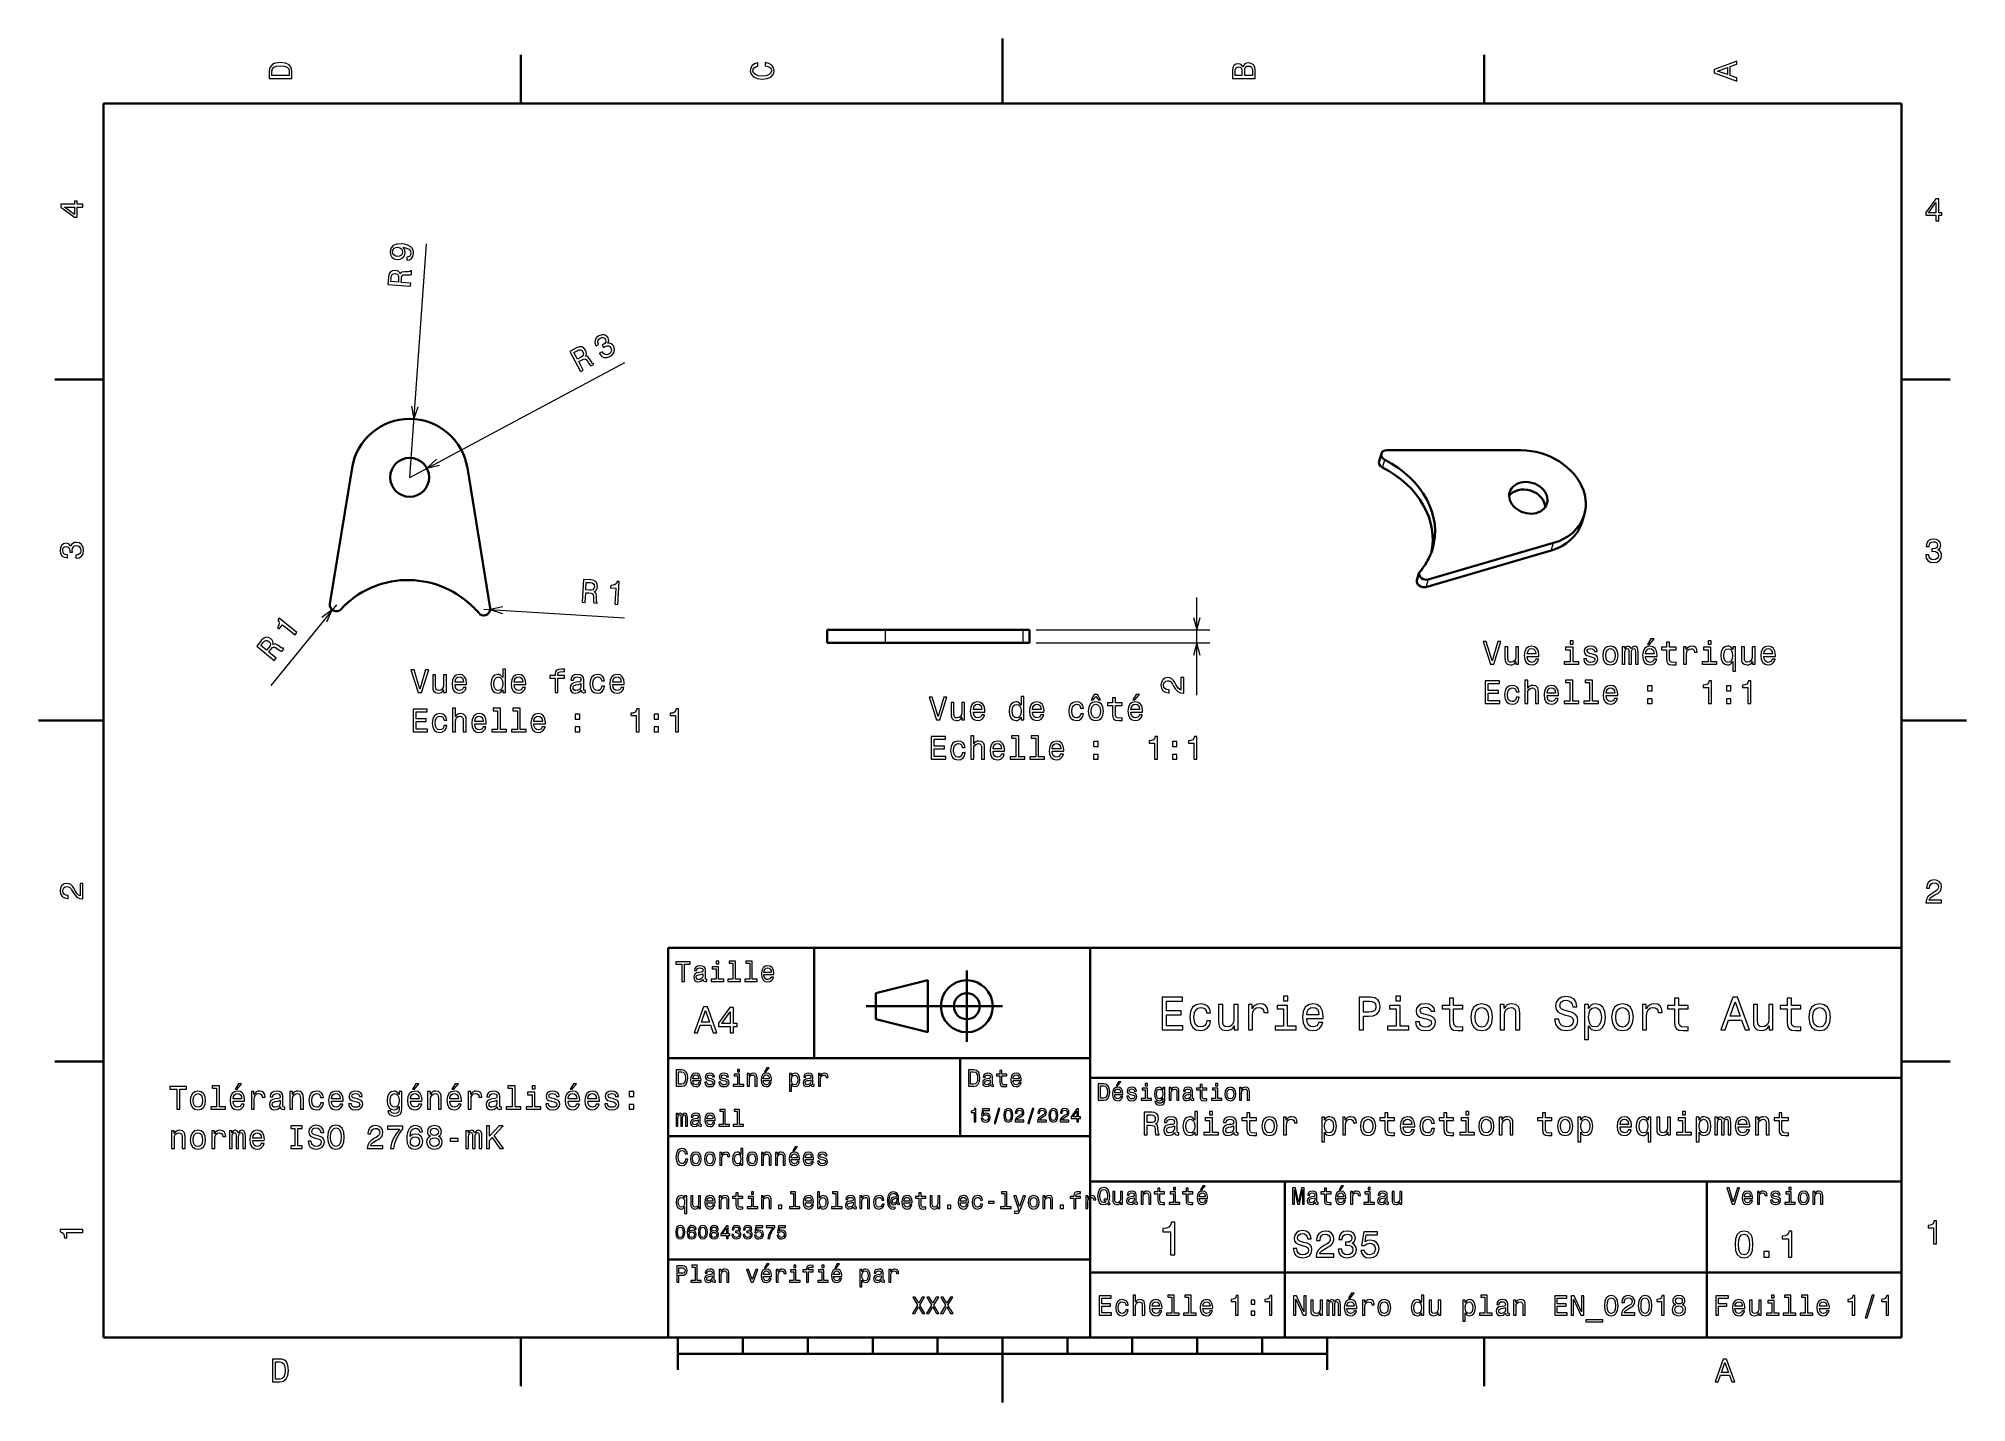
# Model space of a CAD drawing. Extents: x 0 to 297, y 0 to 210.
import ezdxf

# ---------------------------------------------------------------- set-up
doc = ezdxf.new("R2010")
doc.units = 0

msp = doc.modelspace()

# ---------------------------------------------------------------- linework, layer by layer
at = {"color": 7, "lineweight": 35, "ltscale": 0.25}
for p, q in [((148.5, 200), (148.5, 210)), ((10, 105), (0, 105)), ((287, 105), (297, 105)), ((192, 10), (192, 20)), ((148.5, 10), (148.5, 0))]:
    msp.add_line(p, q, dxfattribs=at)
at = {"color": 7, "lineweight": 35, "ltscale": 0.1875}
for p, q in [((74.300003, 200), (74.300003, 207.5)), ((222.699997, 200), (222.699997, 207.5)), ((10, 157.5), (2.5, 157.5)), ((287, 157.5), (294.5, 157.5)), ((10, 52.5), (2.5, 52.5)), ((287, 52.5), (294.5, 52.5)), ((74.300003, 10), (74.300003, 2.5)), ((222.699997, 10), (222.699997, 2.5))]:
    msp.add_line(p, q, dxfattribs=at)
at = {"color": 7, "lineweight": 35}
for p, q in [((287, 200), (10, 200)), ((10, 200), (10, 10)), ((287, 10), (287, 200)), ((228.344727, 146.612778), (207.692947, 146.623993)), ((48.290649, 143.887375), (44.887447, 122.97303)), ((66.056976, 143.887375), (69.566658, 122.318665)), ((233.034134, 131.177414), (213.733139, 125.549713)), ((233.399078, 132.339523), (214.098083, 126.711807)), ((130.478607, 118.939659), (151.66803, 118.939659)), ((130.478607, 116.939659), (151.66803, 116.939659)), ((97, 10), (97, 70)), ((97, 70), (287, 70)), ((162, 10), (162, 70)), ((287, 70), (287, 10)), ((127.5, 61), (148.5, 61)), ((97, 53), (162, 53)), ((162, 50), (287, 50)), ((97, 41), (162, 41)), ((162, 34), (287, 34)), ((257, 10), (257, 34)), ((97, 22), (162, 22)), ((162, 20), (287, 20)), ((10, 10), (287, 10)), ((97, 10), (287, 10)), ((98.5, 7.5), (198.5, 7.5))]:
    msp.add_line(p, q, dxfattribs=at)
at = {"color": 7, "lineweight": 13}
for p, q in [((57.173813, 142.441895), (59.774338, 178.406372)), ((57.173813, 142.441895), (90.329071, 160.114716)), ((68.579636, 122.158058), (90.270599, 120.81279)), ((153.66803, 118.939659), (180.41925, 118.939659)), ((153.66803, 116.939659), (180.41925, 116.939659))]:
    msp.add_line(p, q, dxfattribs=at)
at = {"color": 7, "lineweight": 35, "ltscale": 0.030451}
for p, q in [((206.503601, 144.947662), (206.868546, 146.109756)), ((237.733185, 135.429642), (238.098129, 136.591736)), ((212.712067, 127.783455), (212.347122, 126.621353))]:
    msp.add_line(p, q, dxfattribs=at)
at = {"color": 7, "lineweight": 13, "ltscale": 0.030451}
for p, q in [((207.030991, 143.968033), (207.395935, 145.130127)), ((214.098083, 126.711807), (213.733139, 125.549713))]:
    msp.add_line(p, q, dxfattribs=at)
at = {"color": 7, "lineweight": 13, "ltscale": 0.030452}
msp.add_line((233.034134, 131.177414), (233.399078, 132.339523), dxfattribs=at)
at = {"color": 7, "lineweight": 13, "ltscale": 0.4}
msp.add_line((45.874466, 122.812424), (35.770065, 110.406731), dxfattribs=at)
at = {"color": 7, "lineweight": 13, "ltscale": 0.375901}
msp.add_line((178.41925, 108.903633), (178.41925, 123.939659), dxfattribs=at)
at = {"color": 7, "lineweight": 35, "ltscale": 0.002921}
for p, q in [((121.595444, 118.939659), (121.478607, 118.939659)), ((121.595444, 116.939659), (121.478607, 116.939659))]:
    msp.add_line(p, q, dxfattribs=at)
at = {"color": 7, "lineweight": 35, "ltscale": 0.05}
for p, q in [((121.478607, 116.939659), (121.478607, 118.939659)), ((152.66803, 116.939659), (152.66803, 118.939659))]:
    msp.add_line(p, q, dxfattribs=at)
at = {"color": 7, "lineweight": 35, "ltscale": 0.222079}
for p, q in [((130.478607, 118.939659), (121.595444, 118.939659)), ((130.478607, 116.939659), (121.595444, 116.939659))]:
    msp.add_line(p, q, dxfattribs=at)
at = {"color": 7, "lineweight": 13, "ltscale": 0.05}
for p, q in [((130.478607, 116.939659), (130.478607, 118.939659)), ((151.66803, 116.939659), (151.66803, 118.939659))]:
    msp.add_line(p, q, dxfattribs=at)
at = {"color": 7, "lineweight": 35, "ltscale": 0.025}
for p, q in [((152.66803, 118.939659), (151.66803, 118.939659)), ((152.66803, 116.939659), (151.66803, 116.939659))]:
    msp.add_line(p, q, dxfattribs=at)
at = {"color": 7, "lineweight": 35, "ltscale": 0.425}
msp.add_line((119.5, 53), (119.5, 70), dxfattribs=at)
at = {"color": 7, "lineweight": 35, "ltscale": 0.275}
msp.add_line((143, 55.5), (143, 66.5), dxfattribs=at)
at = {"color": 7, "lineweight": 35, "ltscale": 0.206155}
for p, q in [((129, 63), (137, 65)), ((137, 57), (129, 59))]:
    msp.add_line(p, q, dxfattribs=at)
at = {"color": 7, "lineweight": 35, "ltscale": 0.1}
msp.add_line((129, 59), (129, 63), dxfattribs=at)
at = {"color": 7, "lineweight": 35, "ltscale": 0.2}
msp.add_line((137, 65), (137, 57), dxfattribs=at)
at = {"color": 7, "lineweight": 35, "ltscale": 0.3}
msp.add_line((142, 41), (142, 53), dxfattribs=at)
at = {"color": 7, "lineweight": 35, "ltscale": 0.35}
msp.add_line((192, 20), (192, 34), dxfattribs=at)
at = {"color": 7, "lineweight": 35, "ltscale": 0.125}
for p, q in [((98.5, 10), (98.5, 5)), ((198.5, 10), (198.5, 5))]:
    msp.add_line(p, q, dxfattribs=at)
at = {"color": 7, "lineweight": 35, "ltscale": 0.0625}
for p, q in [((108.5, 10), (108.5, 7.5)), ((118.5, 10), (118.5, 7.5)), ((128.5, 10), (128.5, 7.5)), ((138.5, 10), (138.5, 7.5)), ((158.5, 10), (158.5, 7.5)), ((168.5, 10), (168.5, 7.5)), ((178.5, 10), (178.5, 7.5)), ((188.5, 10), (188.5, 7.5))]:
    msp.add_line(p, q, dxfattribs=at)
at = {"color": 7, "lineweight": 13}
for points in [[(35.533215, 204.994965), (35.533215, 203.829971), (39.033215, 203.829971), (39.033215, 204.994965), (38.922264, 205.544678), (38.584366, 205.953171), (38.034657, 206.205338), (37.283215, 206.296112), (36.516644, 206.215424), (36.21405, 206.114563), (35.971977, 205.973343), (35.644165, 205.56485), (35.563473, 205.297562)], [(35.951801, 204.959656), (36.027451, 205.342941), (36.259438, 205.605194), (36.672985, 205.761536), (37.283215, 205.811966), (37.873272, 205.756485), (38.286816, 205.600143), (38.533936, 205.332855), (38.614628, 204.959656), (38.614628, 204.298996), (35.951801, 204.298996)], [(111.93206, 205.817017), (112.35569, 205.716141), (112.658287, 205.549713), (112.844887, 205.317734), (112.905403, 205.045395), (112.814629, 204.71759), (112.54229, 204.460388), (112.098488, 204.28891), (111.483215, 204.233429), (110.872986, 204.28891), (110.424141, 204.455338), (110.151802, 204.71254), (110.055984, 205.045395), (110.106415, 205.287476), (110.247627, 205.494247), (110.474571, 205.655624), (110.787247, 205.766571), (110.787247, 206.245682), (110.308144, 206.094391), (109.94503, 205.832138), (109.718086, 205.474075), (109.637398, 205.045395), (109.763474, 204.510818), (110.116501, 204.10231), (110.696472, 203.840057), (111.483215, 203.749283), (112.269958, 203.840057), (112.84993, 204.10231), (113.208, 204.510818), (113.329041, 205.045395), (113.233215, 205.51442), (112.965927, 205.892654), (112.527161, 206.159943), (111.93206, 206.301163)], [(185.542007, 205.630417), (185.249496, 205.983429), (185.052811, 206.074219), (184.81073, 206.104477), (184.432495, 206.03891), (184.160156, 205.842224), (183.993729, 205.524506), (183.933212, 205.080704), (183.933212, 203.835022), (187.433212, 203.835022), (187.433212, 205.151306), (187.36261, 205.620331), (187.155838, 205.968307), (186.828018, 206.185165), (186.384216, 206.260818), (186.08667, 206.215424), (185.839554, 206.094391), (185.65799, 205.897705)], [(185.385666, 204.984879), (185.385666, 204.298996), (184.351807, 204.298996), (184.351807, 205.025223), (184.382065, 205.297562), (184.472839, 205.489197), (184.629181, 205.605194), (184.86116, 205.645538), (185.093155, 205.600143), (185.254532, 205.479111), (185.355408, 205.272339)], [(187.014618, 205.095825), (187.014618, 204.298996), (185.809296, 204.298996), (185.809296, 205.050446), (185.844589, 205.368164), (185.9505, 205.595108), (186.132065, 205.731277), (186.394302, 205.776657), (186.671692, 205.731277), (186.863327, 205.605194), (186.979324, 205.393372)], [(261.633209, 203.466858), (261.633209, 203.930847), (260.604401, 204.298996), (260.604401, 205.695969), (261.633209, 206.064133), (261.633209, 206.538193), (258.128174, 205.257217), (258.128174, 204.742798)], [(260.17572, 204.460388), (258.632477, 205), (260.17572, 205.539627)], [(6.833213, 184.02739), (6.833213, 184.481277), (5.965778, 184.481277), (5.965778, 184.98056), (5.56232, 184.98056), (5.56232, 184.481277), (3.408862, 184.481277), (3.408862, 184.022339), (5.521974, 182.489197), (5.965778, 182.489197), (5.965778, 184.02739)], [(292.277374, 181.916794), (292.731262, 181.916794), (292.731262, 182.784225), (293.23056, 182.784225), (293.23056, 183.187683), (292.731262, 183.187683), (292.731262, 185.341141), (292.272339, 185.341141), (290.739197, 183.228027), (290.739197, 182.784225), (292.277374, 182.784225)], [(291.162842, 183.187683), (292.277374, 184.756134), (292.277374, 183.187683)], [(5.56232, 182.912827), (3.993876, 184.02739), (5.56232, 184.02739)], [(56.717598, 175.891876), (57.120434, 175.938599), (57.442909, 176.132706), (57.658787, 176.460938), (57.76194, 176.908539), (57.748188, 177.20787), (57.676926, 177.481018), (57.537357, 177.718643), (57.329857, 177.925781), (57.064114, 178.096695), (56.730068, 178.232086), (56.342449, 178.325851), (55.89156, 178.383728), (55.176132, 178.349518), (54.640209, 178.140503), (54.299973, 177.770691), (54.150394, 177.240479), (54.205292, 176.740997), (54.419823, 176.351303), (54.77459, 176.082947), (55.236568, 175.968628), (55.725277, 176.014191), (56.10957, 176.22406), (56.366413, 176.559448), (56.474236, 177.001663), (56.412853, 177.4814), (56.146935, 177.859634), (56.699455, 177.73877), (57.085194, 177.549072), (57.303783, 177.285522), (57.354866, 176.943039), (57.300743, 176.684021), (57.176258, 176.500885), (56.991112, 176.387863), (56.75106, 176.354645)], [(55.266819, 176.456909), (54.958591, 176.52977), (54.722301, 176.688431), (54.582371, 176.921036), (54.547771, 177.211746), (54.624561, 177.504517), (54.796864, 177.719604), (55.048492, 177.842987), (55.364357, 177.875763), (55.677254, 177.797516), (55.903484, 177.639587), (56.032627, 177.397644), (56.060738, 177.087189), (55.990433, 176.814163), (55.828922, 176.608414), (55.587353, 176.484314)], [(57.297882, 171.889328), (57.331707, 172.357132), (55.857891, 172.463699), (55.892441, 172.941559), (55.932995, 173.292572), (56.019417, 173.508804), (56.194141, 173.617523), (56.494553, 173.646362), (56.949081, 173.638779), (57.248039, 173.647507), (57.428455, 173.695129), (57.466648, 174.223297), (57.371075, 174.230209), (57.221867, 174.124695), (56.957394, 174.103363), (56.391476, 174.108887), (55.967793, 174.053574), (55.828648, 173.947342), (55.719982, 173.773163), (55.608776, 173.983459), (55.442909, 174.137024), (55.22813, 174.243576), (54.963718, 174.29303), (54.536098, 174.253174), (54.204651, 174.074875), (53.989502, 173.756714), (53.891376, 173.308731), (53.806995, 172.141754)], [(54.309479, 173.147034), (54.361847, 173.451691), (54.473057, 173.661072), (54.658932, 173.784149), (54.938862, 173.809418), (55.226971, 173.738022), (55.393204, 173.589478), (55.467014, 173.351547), (55.46925, 173.032837), (55.430332, 172.494614), (54.268379, 172.578629)], [(86.410049, 161.537994), (86.426659, 161.506836), (86.725601, 161.117554), (87.105576, 160.9086), (87.544029, 160.879425), (88.020508, 161.036255), (88.443024, 161.358627), (88.685783, 161.739471), (88.742249, 162.169617), (88.608856, 162.612869), (88.433289, 162.856461), (88.221512, 163.017899), (87.973526, 163.097168), (87.695847, 163.103455), (87.857025, 163.497986), (87.755379, 163.935272), (87.503586, 164.246826), (87.172256, 164.40741), (86.772949, 164.406006), (86.314865, 164.236145), (85.952278, 163.951431), (85.749573, 163.591919), (85.715363, 163.173645), (85.869217, 162.724167), (85.885826, 162.693008), (86.281921, 162.904144), (86.165695, 163.207947), (86.172287, 163.47435), (86.292786, 163.698593), (86.531639, 163.883057), (86.782043, 163.97081), (87.000977, 163.967499), (87.18399, 163.870743), (87.333168, 163.687378), (87.409355, 163.447952), (87.380829, 163.244141), (87.241356, 163.055511), (87.001907, 162.893585), (86.825974, 162.805511), (87.013382, 162.453934), (87.226707, 162.579071), (87.528435, 162.688477), (87.79454, 162.693146), (88.011673, 162.586014), (88.177162, 162.382751), (88.265793, 162.098541), (88.238739, 161.838379), (88.098068, 161.609085), (87.847939, 161.424316), (87.543839, 161.319382), (87.267944, 161.343765), (87.025017, 161.488602), (86.819496, 161.756226)], [(83.494621, 158.738113), (83.908516, 158.958725), (83.213448, 160.262726), (83.636246, 160.488083), (83.954895, 160.640778), (84.183922, 160.682861), (84.369019, 160.592926), (84.553482, 160.354065), (84.789238, 159.965393), (84.955902, 159.717041), (85.092339, 159.589752), (85.559639, 159.838837), (85.514565, 159.923386), (85.345779, 159.993439), (85.186821, 160.205887), (84.889977, 160.687729), (84.617424, 161.0168), (84.453384, 161.077942), (84.248093, 161.077103), (84.366806, 161.283249), (84.408394, 161.505447), (84.384125, 161.743958), (84.285095, 161.99408), (84.023521, 162.334702), (83.696053, 162.520187), (83.31218, 162.532745), (82.880798, 162.37709), (81.848289, 161.826736)], [(82.966721, 161.937134), (83.252434, 162.05513), (83.488876, 162.072571), (83.69207, 161.980865), (83.862595, 161.757431), (83.955681, 161.475586), (83.918549, 161.255768), (83.756531, 161.066544), (83.488007, 160.894836), (83.01181, 160.641006), (82.463821, 161.669067)], [(5.73379, 129.979111), (5.769093, 129.979111), (6.253242, 130.059799), (6.616354, 130.296829), (6.848343, 130.670029), (6.934078, 131.164276), (6.848343, 131.688766), (6.626441, 132.082138), (6.273415, 132.334305), (5.819525, 132.425079), (5.521974, 132.384735), (5.279899, 132.273788), (5.0933, 132.092224), (4.957133, 131.850143), (4.684798, 132.177963), (4.251081, 132.293961), (3.857709, 132.218307), (3.560158, 132.00145), (3.373559, 131.648422), (3.307997, 131.164276), (3.388689, 130.710388), (3.610591, 130.362396), (3.963617, 130.135452), (4.432637, 130.059799), (4.46794, 130.059799), (4.46794, 130.508652), (4.145173, 130.548996), (3.913184, 130.680115), (3.771974, 130.891937), (3.721542, 131.189484), (3.761888, 131.451736), (3.867795, 131.643372), (4.039265, 131.759369), (4.271254, 131.804764), (4.518372, 131.759369), (4.684798, 131.638336), (4.785663, 131.426514), (4.815922, 131.139053), (4.810879, 130.942368), (5.209294, 130.942368), (5.199208, 131.189484), (5.244596, 131.507217), (5.365634, 131.744247), (5.56232, 131.885452), (5.819525, 131.935883), (6.112032, 131.880417), (6.328891, 131.734161), (6.465058, 131.502167), (6.510447, 131.194534), (6.460014, 130.876801), (6.308718, 130.644821), (6.066643, 130.498566), (5.73379, 130.443085)], [(290.729126, 130.51622), (290.729126, 130.480911), (290.809814, 129.996765), (291.046844, 129.633652), (291.420044, 129.401657), (291.914276, 129.315933), (292.438782, 129.401657), (292.832153, 129.623566), (293.08429, 129.976593), (293.175079, 130.430481), (293.134735, 130.728027), (293.023773, 130.970108), (292.842224, 131.156708), (292.600159, 131.292877), (292.927948, 131.565216), (293.043945, 131.998932), (292.968292, 132.392303), (292.751434, 132.68985), (292.398407, 132.87645), (291.914276, 132.942017), (291.460388, 132.861313), (291.112396, 132.63942), (290.885468, 132.286392), (290.809814, 131.817368), (290.809814, 131.782074), (291.258636, 131.782074), (291.299011, 132.104828), (291.430115, 132.336823), (291.641937, 132.478027), (291.939484, 132.528473), (292.201721, 132.488113), (292.393372, 132.382217), (292.509369, 132.210739), (292.554749, 131.97876), (292.509369, 131.731628), (292.388336, 131.565216), (292.176514, 131.46434), (291.889069, 131.434082), (291.692383, 131.439133), (291.692383, 131.04071), (291.939484, 131.050797), (292.257202, 131.005417), (292.494232, 130.884369), (292.635468, 130.687683), (292.685883, 130.430481), (292.630402, 130.13797), (292.484161, 129.921112), (292.252167, 129.784943), (291.944519, 129.739563), (291.626801, 129.789993), (291.394806, 129.941284), (291.248566, 130.183365), (291.193085, 130.51622)], [(83.728531, 123.222366), (84.196655, 123.193336), (84.288116, 124.668167), (84.766312, 124.638512), (85.117722, 124.601555), (85.334824, 124.517349), (85.445328, 124.34375), (85.477249, 124.043648), (85.474319, 123.589066), (85.486099, 123.290215), (85.535576, 123.110291), (86.064102, 123.077515), (86.07003, 123.173157), (85.962997, 123.321274), (85.938965, 123.585518), (85.938698, 124.151459), (85.879036, 124.574554), (85.771378, 124.712601), (85.5961, 124.819481), (85.805252, 124.932831), (85.957115, 125.100266), (86.061455, 125.316124), (86.1082, 125.581024), (86.063957, 126.008217), (85.882278, 126.337814), (85.561935, 126.549698), (85.112968, 126.643234), (83.945183, 126.715652)], [(84.955566, 126.223495), (85.260735, 126.174248), (85.471245, 126.065186), (85.596222, 125.880585), (85.624359, 125.600929), (85.555916, 125.312103), (85.409088, 125.144363), (85.171921, 125.068115), (84.853249, 125.062614), (84.314651, 125.096024), (84.386772, 126.258774)], [(88.788689, 122.908539), (89.24675, 122.880127), (89.464966, 126.398582), (89.122681, 126.419815), (89.013031, 126.118385), (88.819023, 125.923248), (88.534683, 125.819611), (88.149635, 125.80307), (88.127472, 125.445686), (88.942909, 125.395111)], [(39.518616, 118.175957), (39.808441, 118.531792), (37.07515, 120.758057), (36.858574, 120.492157), (37.039772, 120.227486), (37.085434, 119.956131), (37.004112, 119.664627), (36.793343, 119.341965), (37.070969, 119.115837), (37.586929, 119.749306)], [(36.316856, 114.244987), (36.613052, 114.60865), (35.467339, 115.541832), (35.769905, 115.913307), (36.004581, 116.177475), (36.199463, 116.304939), (36.404938, 116.293686), (36.667496, 116.144875), (37.035347, 115.877785), (37.285164, 115.713333), (37.460243, 115.648788), (37.794662, 116.059364), (37.720367, 116.119881), (37.537624, 116.119125), (37.308807, 116.253456), (36.848564, 116.582794), (36.469864, 116.78067), (36.294945, 116.773544), (36.105988, 116.693283), (36.135628, 116.929321), (36.087948, 117.150276), (35.973221, 117.360802), (35.785088, 117.553062), (35.412033, 117.765854), (35.038288, 117.810089), (34.679489, 117.673042), (34.342014, 117.362518), (33.603111, 116.45533)], [(34.591583, 116.990128), (34.809326, 117.209549), (35.020569, 117.317177), (35.243423, 117.311287), (35.487152, 117.171303), (35.682102, 116.947479), (35.732971, 116.730423), (35.656849, 116.493225), (35.47575, 116.230949), (35.134964, 115.812553), (34.231686, 116.548264)], [(224.812958, 117.156303), (223.935425, 114.175758), (223.0327, 117.156303), (222.553589, 117.156303), (223.683273, 113.65126), (224.187592, 113.65126), (225.292053, 117.156303)], [(228.015396, 116.359474), (227.571594, 116.359474), (227.571594, 114.796074), (227.521164, 114.432961), (227.374908, 114.170715), (227.147964, 114.009331), (226.850418, 113.9589), (226.613388, 113.999245), (226.462082, 114.120277), (226.376358, 114.327049), (226.356186, 114.61956), (226.356186, 116.359474), (225.912384, 116.359474), (225.912384, 114.579216), (225.927505, 114.221146), (226.023331, 113.923592), (226.315842, 113.65126), (226.784851, 113.555443), (227.037018, 113.590744), (227.253876, 113.681519), (227.440475, 113.83786), (227.591766, 114.064804), (227.591766, 113.65126), (228.015396, 113.65126)], [(229.351852, 114.876762), (231.127075, 114.876762), (231.132111, 115.083534), (231.051422, 115.663506), (230.829529, 116.097229), (230.476501, 116.359474), (230.007477, 116.455292), (229.548538, 116.354431), (229.195511, 116.072006), (228.968567, 115.613075), (228.887878, 115.007889), (228.963531, 114.387573), (229.190475, 113.933678), (229.538452, 113.65126), (229.99234, 113.555443), (230.385712, 113.621002), (230.708481, 113.792473), (230.945511, 114.064804), (231.08168, 114.427917), (230.642929, 114.427917), (230.552139, 114.226189), (230.421021, 114.07489), (230.047821, 113.953857), (229.760361, 114.009331), (229.543503, 114.185844), (229.402283, 114.473305), (229.351852, 114.861633)], [(229.351852, 115.249962), (229.407333, 115.597946), (229.543503, 115.855148), (229.750275, 116.01149), (230.022614, 116.066963), (230.289902, 116.01149), (230.496674, 115.855148), (230.622757, 115.597946), (230.668137, 115.249962)], [(236.392197, 114.02446), (236.392197, 116.268692), (235.252441, 116.268692), (235.252441, 115.890457), (235.948395, 115.890457), (235.948395, 114.02446), (235.040619, 114.02446), (235.040619, 113.65126), (237.310074, 113.65126), (237.310074, 114.02446)], [(236.407333, 117.272301), (235.938309, 117.272301), (235.938309, 116.767975), (236.407333, 116.767975)], [(239.397964, 115.22979), (238.969299, 115.330658), (238.651566, 115.446648), (238.545654, 115.683678), (238.575928, 115.850105), (238.681824, 115.971146), (238.853302, 116.046791), (239.100418, 116.077049), (239.337448, 116.046791), (239.524048, 115.956017), (239.645081, 115.819847), (239.695526, 115.63829), (240.129242, 115.63829), (240.129242, 115.648376), (240.053589, 115.976189), (239.846817, 116.233391), (239.524048, 116.394775), (239.100418, 116.455292), (238.671738, 116.394775), (238.35907, 116.228348), (238.162384, 115.981232), (238.101852, 115.668549), (238.147247, 115.365959), (238.288452, 115.154144), (238.520447, 115.002846), (238.858337, 114.896935), (239.352585, 114.775902), (239.655167, 114.649818), (239.73587, 114.548958), (239.766129, 114.397659), (239.720734, 114.21106), (239.599701, 114.069847), (239.403015, 113.979073), (239.140762, 113.948814), (238.863388, 113.979073), (238.661652, 114.084976), (238.525482, 114.256447), (238.470016, 114.493477), (238.041336, 114.493477), (238.111938, 114.090019), (238.31871, 113.797516), (238.64653, 113.621002), (239.100418, 113.555443), (239.574478, 113.621002), (239.922455, 113.797516), (240.134277, 114.079933), (240.20993, 114.44809), (240.154449, 114.765816), (239.998108, 114.982674), (239.740906, 115.123886)], [(240.976501, 115.002846), (241.05719, 114.387573), (241.289185, 113.933678), (241.657333, 113.65126), (242.151566, 113.555443), (242.640762, 113.65126), (243.008911, 113.928635), (243.240906, 114.38253), (243.326645, 115.002846), (243.240906, 115.618118), (243.008911, 116.077049), (242.640762, 116.354431), (242.151566, 116.455292), (241.657333, 116.354431), (241.289185, 116.072006), (241.05719, 115.618118)], [(241.430389, 115.007889), (241.475769, 115.461777), (241.616989, 115.789589), (241.843933, 115.991318), (242.151566, 116.06192), (242.454163, 115.991318), (242.681107, 115.794632), (242.822327, 115.461777), (242.872757, 115.007889), (242.822327, 114.548958), (242.681107, 114.216103), (242.454163, 114.014374), (242.151566, 113.948814), (241.843933, 114.014374), (241.616989, 114.216103), (241.475769, 114.548958)], [(243.967133, 113.65126), (244.375641, 113.65126), (244.375641, 115.461777), (244.400848, 115.734116), (244.476501, 115.930801), (244.592499, 116.046791), (244.74379, 116.092186), (244.864822, 116.051834), (244.945526, 115.950974), (244.98587, 115.779503), (245.000992, 115.552559), (245.000992, 113.65126), (245.384277, 113.65126), (245.384277, 115.461777), (245.4095, 115.729073), (245.485138, 115.925758), (245.606186, 116.046791), (245.757477, 116.092186), (245.87851, 116.051834), (245.959213, 115.950974), (246.009644, 115.552559), (246.009644, 113.65126), (246.418137, 113.65126), (246.418137, 115.522301), (246.392929, 115.910629), (246.312225, 116.208176), (246.150848, 116.389732), (245.888611, 116.455292), (245.580963, 116.354431), (245.343933, 116.06192), (245.157333, 116.349388), (244.84465, 116.455292), (244.55719, 116.354431), (244.360504, 116.072006), (244.360504, 116.359474), (243.967133, 116.359474)], [(247.567993, 114.876762), (249.343216, 114.876762), (249.348251, 115.083534), (249.267563, 115.663506), (249.045654, 116.097229), (248.692642, 116.359474), (248.223618, 116.455292), (247.764679, 116.354431), (247.411652, 116.072006), (247.184708, 115.613075), (247.104019, 115.007889), (247.179672, 114.387573), (247.406616, 113.933678), (247.754593, 113.65126), (248.208481, 113.555443), (248.601852, 113.621002), (248.924622, 113.792473), (249.161652, 114.064804), (249.297821, 114.427917), (248.85907, 114.427917), (248.76828, 114.226189), (248.637161, 114.07489), (248.263962, 113.953857), (247.976501, 114.009331), (247.759644, 114.185844), (247.618423, 114.473305), (247.567993, 114.861633)], [(247.567993, 115.249962), (247.623474, 115.597946), (247.759644, 115.855148), (247.966415, 116.01149), (248.238739, 116.066963), (248.506042, 116.01149), (248.712814, 115.855148), (248.838898, 115.597946), (248.884277, 115.249962)], [(247.875641, 116.727631), (248.173187, 116.727631), (248.874191, 117.584976), (248.379959, 117.584976)], [(250.810791, 115.890457), (250.810791, 114.533829), (250.841049, 114.095062), (250.982269, 113.792473), (251.264679, 113.615959), (251.74379, 113.555443), (252.26828, 113.580658), (252.26828, 113.963943), (251.884995, 113.933678), (251.537018, 113.97403), (251.350418, 114.100105), (251.26973, 114.31192), (251.254593, 114.609474), (251.254593, 115.890457), (252.26828, 115.890457), (252.26828, 116.268692), (251.254593, 116.268692), (251.254593, 117.060486), (250.810791, 117.060486), (250.810791, 116.268692), (250.04422, 116.268692), (250.04422, 115.890457)], [(253.418137, 113.65126), (253.861938, 113.65126), (253.861938, 115.199532), (253.907333, 115.572731), (254.043503, 115.840019), (254.265396, 116.001404), (254.562958, 116.056877), (254.784851, 116.021576), (254.951279, 115.920715), (255.052139, 115.749245), (255.087448, 115.517258), (255.536285, 115.517258), (255.475769, 115.925758), (255.309357, 116.218262), (255.031967, 116.394775), (254.653732, 116.455292), (254.39653, 116.414948), (254.174622, 116.314087), (253.977936, 116.142616), (253.821594, 115.910629), (253.821594, 116.359474), (253.418137, 116.359474)], [(257.644348, 114.02446), (257.644348, 116.268692), (256.504578, 116.268692), (256.504578, 115.890457), (257.200562, 115.890457), (257.200562, 114.02446), (256.292786, 114.02446), (256.292786, 113.65126), (258.562225, 113.65126), (258.562225, 114.02446)], [(257.659485, 117.272301), (257.19046, 117.272301), (257.19046, 116.767975), (257.659485, 116.767975)], [(260.988037, 115.940887), (260.831665, 116.167831), (260.655182, 116.329216), (260.448395, 116.419991), (260.211365, 116.455292), (259.782684, 116.354431), (259.449829, 116.072006), (259.232971, 115.618118), (259.157318, 115.007889), (259.232971, 114.392616), (259.449829, 113.938721), (259.782684, 113.65126), (260.211365, 113.555443), (260.448395, 113.585701), (260.650116, 113.671432), (260.82663, 113.827774), (260.988037, 114.064804), (260.988037, 112.602272), (261.431824, 112.602272), (261.431824, 116.359474), (260.988037, 116.359474)], [(259.611206, 115.007889), (259.656616, 115.456734), (259.797821, 115.784546), (260.009644, 115.986275), (260.287018, 116.056877), (260.579529, 115.986275), (260.801422, 115.789589), (260.932556, 115.461777), (260.982971, 115.007889), (260.932556, 114.548958), (260.801422, 114.221146), (260.579529, 114.019417), (260.287018, 113.953857), (260.009644, 114.019417), (259.797821, 114.221146), (259.656616, 114.554001)], [(264.447662, 116.359474), (264.003876, 116.359474), (264.003876, 114.796074), (263.95343, 114.432961), (263.80719, 114.170715), (263.580231, 114.009331), (263.282684, 113.9589), (263.045654, 113.999245), (262.894348, 114.120277), (262.808624, 114.327049), (262.788452, 114.61956), (262.788452, 116.359474), (262.344666, 116.359474), (262.344666, 114.579216), (262.359772, 114.221146), (262.455597, 113.923592), (262.748108, 113.65126), (263.217133, 113.555443), (263.469299, 113.590744), (263.686157, 113.681519), (263.872742, 113.83786), (264.024048, 114.064804), (264.024048, 113.65126), (264.447662, 113.65126)], [(265.784119, 114.876762), (267.559357, 114.876762), (267.564392, 115.083534), (267.483704, 115.663506), (267.26178, 116.097229), (266.908752, 116.359474), (266.439758, 116.455292), (265.980804, 116.354431), (265.627777, 116.072006), (265.400848, 115.613075), (265.32016, 115.007889), (265.395813, 114.387573), (265.622742, 113.933678), (265.970734, 113.65126), (266.424622, 113.555443), (266.817993, 113.621002), (267.140747, 113.792473), (267.377777, 114.064804), (267.513947, 114.427917), (267.075195, 114.427917), (266.984406, 114.226189), (266.853302, 114.07489), (266.480103, 113.953857), (266.192627, 114.009331), (265.975769, 114.185844), (265.834564, 114.473305), (265.784119, 114.861633)], [(265.784119, 115.249962), (265.8396, 115.597946), (265.975769, 115.855148), (266.182556, 116.01149), (266.454895, 116.066963), (266.722168, 116.01149), (266.928955, 115.855148), (267.055023, 115.597946), (267.100403, 115.249962)], [(71.509476, 109.720016), (71.509476, 109.30143), (71.953278, 109.30143), (71.953278, 112.92247), (71.514511, 112.92247), (71.514511, 111.5961), (71.17662, 111.979385), (70.969849, 112.07016), (70.732819, 112.105461), (70.304138, 112.004601), (69.971291, 111.722176), (69.754425, 111.268288), (69.67878, 110.658058), (69.754425, 110.047829), (69.971291, 109.58889), (70.304138, 109.30143), (70.732819, 109.205612), (70.969849, 109.240913), (71.181664, 109.331688)], [(79.56855, 111.540627), (79.56855, 109.30143), (80.01236, 109.30143), (80.01236, 111.540627), (81.020996, 111.540627), (81.020996, 111.918861), (80.01236, 111.918861), (80.01236, 112.085289), (80.047653, 112.287018), (80.163651, 112.423187), (80.360336, 112.503876), (80.642761, 112.534142), (81.020996, 112.513969), (81.020996, 112.897247), (80.541893, 112.92247), (80.108177, 112.877075), (79.80558, 112.740913), (79.624023, 112.503876), (79.56855, 112.165985), (79.56855, 111.918861), (78.756592, 111.918861), (78.756592, 111.540627)], [(59.622585, 112.806473), (58.745064, 109.825928), (57.842323, 112.806473), (57.363216, 112.806473), (58.492901, 109.30143), (58.997223, 109.30143), (60.101692, 112.806473)], [(62.825035, 112.009644), (62.381229, 112.009644), (62.381229, 110.446243), (62.330795, 110.08313), (62.184544, 109.820885), (61.9576, 109.6595), (61.660049, 109.60907), (61.423016, 109.649414), (61.271721, 109.770447), (61.185986, 109.977219), (61.165813, 110.26973), (61.165813, 112.009644), (60.722008, 112.009644), (60.722008, 110.229385), (60.737137, 109.871315), (60.832958, 109.573761), (61.125465, 109.30143), (61.594486, 109.205612), (61.846649, 109.240913), (62.063507, 109.331688), (62.250107, 109.488029), (62.401402, 109.714973), (62.401402, 109.30143), (62.825035, 109.30143)], [(64.161491, 110.526932), (65.936707, 110.526932), (65.94175, 110.733704), (65.861053, 111.313675), (65.639153, 111.747398), (65.286133, 112.009644), (64.817108, 112.105461), (64.358177, 112.004601), (64.00515, 111.722176), (63.778202, 111.263245), (63.697514, 110.658058), (63.773159, 110.037743), (64.000107, 109.583847), (64.348091, 109.30143), (64.801979, 109.205612), (65.195351, 109.271172), (65.51812, 109.442642), (65.75515, 109.714973), (65.891319, 110.078087), (65.452553, 110.078087), (65.361778, 109.876358), (65.230652, 109.72506), (64.857452, 109.604027), (64.569992, 109.6595), (64.353134, 109.836014), (64.211922, 110.123474), (64.161491, 110.511803)], [(64.161491, 110.900131), (64.216965, 111.248116), (64.353134, 111.505318), (64.559906, 111.661659), (64.832237, 111.717133), (65.099533, 111.661659), (65.306305, 111.505318), (65.432381, 111.248116), (65.477768, 110.900131)], [(70.808464, 111.707047), (71.100967, 111.636444), (71.322876, 111.439758), (71.453995, 111.111946), (71.504425, 110.658058), (71.453995, 110.199127), (71.322876, 109.871315), (71.100967, 109.669586), (70.808464, 109.604027), (70.531082, 109.669586), (70.319267, 109.871315), (70.178062, 110.20417), (70.132668, 110.658058), (70.178062, 111.106903), (70.319267, 111.434715), (70.531082, 111.636444)], [(73.269562, 110.526932), (75.044777, 110.526932), (75.04982, 110.733704), (74.969124, 111.313675), (74.747223, 111.747398), (74.394196, 112.009644), (73.925179, 112.105461), (73.466248, 112.004601), (73.11322, 111.722176), (72.886276, 111.263245), (72.80558, 110.658058), (72.881233, 110.037743), (73.108177, 109.583847), (73.456161, 109.30143), (73.910049, 109.205612), (74.303421, 109.271172), (74.62619, 109.442642), (74.86322, 109.714973), (74.99939, 110.078087), (74.560623, 110.078087), (74.469849, 109.876358), (74.338722, 109.72506), (73.965523, 109.604027), (73.678062, 109.6595), (73.461197, 109.836014), (73.319992, 110.123474), (73.269562, 110.511803)], [(73.269562, 110.900131), (73.325035, 111.248116), (73.461197, 111.505318), (73.667969, 111.661659), (73.940308, 111.717133), (74.207596, 111.661659), (74.414368, 111.505318), (74.540451, 111.248116), (74.585838, 110.900131)], [(83.598091, 109.654457), (83.598091, 109.639328), (83.623306, 109.467857), (83.698952, 109.346817), (84.016678, 109.250999), (84.263794, 109.291344), (84.263794, 109.634285), (84.157883, 109.619156), (84.016678, 109.684715), (83.991463, 109.886444), (83.991463, 111.28846), (83.930939, 111.64653), (83.754425, 111.898689), (83.446793, 112.049988), (83.013077, 112.105461), (82.589447, 112.044945), (82.276764, 111.873474), (82.080078, 111.606186), (82.014511, 111.253159), (82.014511, 111.2229), (82.412933, 111.2229), (82.448235, 111.434715), (82.559181, 111.586014), (82.740738, 111.676788), (82.997948, 111.71209), (83.245064, 111.686874), (83.421577, 111.611229), (83.527481, 111.480103), (83.56279, 111.298546), (83.542618, 111.086731), (83.461922, 110.980827), (83.260193, 110.930389), (82.88195, 110.890045), (82.448235, 110.799271), (82.140594, 110.637886), (81.959038, 110.385727), (81.903564, 110.012527), (81.953995, 109.679672), (82.110336, 109.432556), (82.362495, 109.276215), (82.71048, 109.220741), (83.179504, 109.326645)], [(83.547653, 110.249557), (83.487137, 109.987312), (83.325752, 109.785576), (83.083679, 109.654457), (82.786133, 109.60907), (82.594482, 109.634285), (82.458321, 109.714973), (82.372589, 109.856186), (82.347366, 110.052872), (82.367538, 110.229385), (82.448235, 110.355461), (82.770996, 110.496674), (83.179504, 110.55719), (83.547653, 110.67823)], [(86.750107, 111.111946), (87.188866, 111.111946), (87.098083, 111.515404), (86.881226, 111.83313), (86.543335, 112.029816), (86.104568, 112.105461), (85.620422, 112.004601), (85.252266, 111.722176), (85.020279, 111.263245), (84.93959, 110.647972), (85.015236, 110.037743), (85.24218, 109.583847), (85.60025, 109.30143), (86.089447, 109.205612), (86.523163, 109.281258), (86.861053, 109.493073), (87.093048, 109.825928), (87.193909, 110.26973), (86.770279, 110.26973), (86.694626, 109.987312), (86.553421, 109.77549), (86.351692, 109.644371), (86.104568, 109.604027), (85.796936, 109.669586), (85.575035, 109.871315), (85.438866, 110.199127), (85.393478, 110.663101), (85.438866, 111.116989), (85.580078, 111.444801), (85.807022, 111.64653), (86.104568, 111.717133), (86.366821, 111.671745), (86.563507, 111.555756), (86.694626, 111.364113)], [(88.449677, 110.526932), (90.224884, 110.526932), (90.229935, 110.733704), (90.149239, 111.313675), (89.927338, 111.747398), (89.57431, 112.009644), (89.105293, 112.105461), (88.646362, 112.004601), (88.293335, 111.722176), (88.066391, 111.263245), (87.985695, 110.658058), (88.06134, 110.037743), (88.288284, 109.583847), (88.636276, 109.30143), (89.090164, 109.205612), (89.483536, 109.271172), (89.806305, 109.442642), (90.043335, 109.714973), (90.179504, 110.078087), (89.740738, 110.078087), (89.649963, 109.876358), (89.518837, 109.72506), (89.145638, 109.604027), (88.85817, 109.6595), (88.641312, 109.836014), (88.500107, 110.123474), (88.449677, 110.511803)], [(88.449677, 110.900131), (88.50515, 111.248116), (88.641312, 111.505318), (88.848083, 111.661659), (89.120422, 111.717133), (89.387711, 111.661659), (89.594482, 111.505318), (89.720566, 111.248116), (89.765953, 110.900131)], [(176.41925, 109.191101), (176.41925, 111.596718), (175.985535, 111.596718), (175.985535, 109.695419), (175.748505, 109.801331), (175.551819, 109.982887), (175.193756, 110.542686), (175.04245, 110.840233), (174.825592, 111.173088), (174.573425, 111.410118), (174.275879, 111.546288), (173.937988, 111.596718), (173.514359, 111.510986), (173.181503, 111.273956), (172.969681, 110.910843), (172.894043, 110.441818), (172.979767, 109.957672), (173.216797, 109.589516), (173.595047, 109.352486), (174.09433, 109.27179), (174.164932, 109.27179), (174.164932, 109.730728), (174.124588, 109.730728), (173.781647, 109.776115), (173.52948, 109.912285), (173.368103, 110.129143), (173.312622, 110.416603), (173.363052, 110.709114), (173.489136, 110.925972), (173.685822, 111.067184), (173.932938, 111.117615), (174.164932, 111.082314), (174.361618, 110.986488), (174.533081, 110.825104), (174.684387, 110.603203), (174.845764, 110.305656), (175.158447, 109.811417), (175.491302, 109.463432), (175.89476, 109.25666), (176.404129, 109.191101)], [(222.876358, 107.604431), (225.095367, 107.604431), (225.095367, 108.028061), (223.340332, 108.028061), (223.340332, 109.213219), (224.903732, 109.213219), (224.903732, 109.631805), (223.340332, 109.631805), (223.340332, 110.680801), (225.055023, 110.680801), (225.055023, 111.104431), (222.876358, 111.104431)], [(227.652283, 109.414948), (228.091049, 109.414948), (228.000275, 109.818405), (227.783417, 110.136131), (227.445511, 110.332817), (227.00676, 110.408463), (226.522614, 110.307602), (226.154449, 110.025177), (225.92247, 109.566246), (225.841766, 108.950974), (225.917419, 108.340744), (226.144363, 107.886848), (226.502441, 107.604431), (226.991623, 107.508614), (227.425339, 107.584259), (227.763245, 107.796074), (227.995224, 108.128929), (228.0961, 108.572731), (227.67247, 108.572731), (227.596817, 108.290314), (227.455597, 108.078491), (227.253876, 107.947372), (227.00676, 107.907028), (226.699127, 107.972588), (226.477219, 108.174316), (226.341049, 108.502129), (226.295654, 108.966103), (226.341049, 109.419991), (226.482254, 109.747803), (226.709213, 109.949532), (227.00676, 110.020134), (227.268997, 109.974747), (227.465698, 109.858757), (227.596817, 109.667114)], [(228.963531, 107.604431), (229.407333, 107.604431), (229.407333, 109.167831), (229.452728, 109.525902), (229.598969, 109.788147), (229.825928, 109.949532), (230.12851, 110.010048), (230.37059, 109.959618), (230.521881, 109.823448), (230.597534, 109.596504), (230.622757, 109.293915), (230.622757, 107.604431), (231.066559, 107.604431), (231.066559, 109.384689), (231.046387, 109.74276), (230.955597, 110.040314), (230.658051, 110.312645), (230.194077, 110.408463), (229.94191, 110.373161), (229.725052, 110.277344), (229.543503, 110.126045), (229.407333, 109.919273), (229.407333, 111.225471), (228.963531, 111.225471)], [(232.387878, 108.829933), (234.163101, 108.829933), (234.168137, 109.036705), (234.087448, 109.616676), (233.86554, 110.0504), (233.512527, 110.312645), (233.043503, 110.408463), (232.584564, 110.307602), (232.231537, 110.025177), (232.004593, 109.566246), (231.923904, 108.96106), (231.999557, 108.340744), (232.226501, 107.886848), (232.574478, 107.604431), (233.028366, 107.508614), (233.421738, 107.574173), (233.744507, 107.745644), (233.981537, 108.017975), (234.117706, 108.381088), (233.678955, 108.381088), (233.588165, 108.179359), (233.457047, 108.028061), (233.083847, 107.907028), (232.796387, 107.962502), (232.579529, 108.139015), (232.438309, 108.426476), (232.387878, 108.814804)], [(232.387878, 109.203133), (232.443359, 109.551117), (232.579529, 109.808319), (232.786301, 109.964661), (233.058624, 110.020134), (233.325928, 109.964661), (233.5327, 109.808319), (233.658768, 109.551117), (233.704163, 109.203133)], [(235.918137, 110.852272), (235.918137, 107.977631), (235.00531, 107.977631), (235.00531, 107.604431), (237.26973, 107.604431), (237.26973, 107.977631), (236.361938, 107.977631), (236.361938, 111.225471), (235.222168, 111.225471), (235.222168, 110.852272)], [(238.954163, 110.852272), (238.954163, 107.977631), (238.041336, 107.977631), (238.041336, 107.604431), (240.305756, 107.604431), (240.305756, 107.977631), (239.397964, 107.977631), (239.397964, 111.225471), (238.258194, 111.225471), (238.258194, 110.852272)], [(241.495956, 108.829933), (243.271164, 108.829933), (243.276215, 109.036705), (243.195526, 109.616676), (242.973618, 110.0504), (242.62059, 110.312645), (242.151566, 110.408463), (241.692642, 110.307602), (241.339615, 110.025177), (241.112671, 109.566246), (241.031967, 108.96106), (241.10762, 108.340744), (241.334564, 107.886848), (241.682556, 107.604431), (242.136444, 107.508614), (242.529816, 107.574173), (242.852585, 107.745644), (243.089615, 108.017975), (243.225769, 108.381088), (242.787018, 108.381088), (242.696243, 108.179359), (242.565109, 108.028061), (242.19191, 107.907028), (241.904449, 107.962502), (241.687592, 108.139015), (241.546387, 108.426476), (241.495956, 108.814804)], [(241.495956, 109.203133), (241.551422, 109.551117), (241.687592, 109.808319), (241.894363, 109.964661), (242.166702, 110.020134), (242.43399, 109.964661), (242.640762, 109.808319), (242.766846, 109.551117), (242.812225, 109.203133)], [(247.875641, 109.561203), (248.571594, 109.561203), (248.571594, 110.312645), (247.875641, 110.312645)], [(257.240906, 107.604431), (257.699829, 107.604431), (257.699829, 111.129646), (257.356903, 111.129646), (257.266113, 110.822014), (257.084564, 110.615234), (256.80719, 110.494202), (256.423889, 110.453857), (256.423889, 110.095787), (257.240906, 110.095787)], [(260.019714, 109.561203), (260.715698, 109.561203), (260.715698, 110.312645), (260.019714, 110.312645)], [(263.312958, 107.604431), (263.771881, 107.604431), (263.771881, 111.129646), (263.428955, 111.129646), (263.338165, 110.822014), (263.156616, 110.615234), (262.879242, 110.494202), (262.495941, 110.453857), (262.495941, 110.095787), (263.312958, 110.095787)], [(139.468857, 108.588074), (138.591324, 105.607529), (137.688599, 108.588074), (137.209488, 108.588074), (138.339172, 105.083031), (138.843491, 105.083031), (139.947952, 108.588074)], [(142.671295, 107.791245), (142.227493, 107.791245), (142.227493, 106.227844), (142.177063, 105.864731), (142.030807, 105.602486), (141.803864, 105.441101), (141.506317, 105.390671), (141.269287, 105.431015), (141.117981, 105.552048), (141.032257, 105.75882), (141.012085, 106.051331), (141.012085, 107.791245), (140.568268, 107.791245), (140.568268, 106.010986), (140.583405, 105.652916), (140.67923, 105.355362), (140.971741, 105.083031), (141.44075, 104.987213), (141.692917, 105.022514), (141.909775, 105.113289), (142.096375, 105.26963), (142.247665, 105.496574), (142.247665, 105.083031), (142.671295, 105.083031)], [(144.007751, 106.308533), (145.782974, 106.308533), (145.78801, 106.515305), (145.707321, 107.095276), (145.485428, 107.528999), (145.132401, 107.791245), (144.663376, 107.887062), (144.204437, 107.786201), (143.85141, 107.503777), (143.624466, 107.044846), (143.543777, 106.439659), (143.619431, 105.819344), (143.846375, 105.365448), (144.194351, 105.083031), (144.648254, 104.987213), (145.041626, 105.052773), (145.36438, 105.224243), (145.60141, 105.496574), (145.737579, 105.859688), (145.298828, 105.859688), (145.208038, 105.657959), (145.07692, 105.50666), (144.70372, 105.385628), (144.41626, 105.441101), (144.199402, 105.617615), (144.058182, 105.905075), (144.007751, 106.293404)], [(144.007751, 106.681732), (144.063232, 107.029716), (144.199402, 107.286919), (144.406174, 107.44326), (144.678513, 107.498734), (144.945801, 107.44326), (145.152573, 107.286919), (145.278656, 107.029716), (145.324036, 106.681732)], [(151.355743, 105.501617), (151.355743, 105.083031), (151.799545, 105.083031), (151.799545, 108.704071), (151.360779, 108.704071), (151.360779, 107.377701), (151.022888, 107.760986), (150.816116, 107.851761), (150.579086, 107.887062), (150.150406, 107.786201), (149.817551, 107.503777), (149.600693, 107.049889), (149.525055, 106.439659), (149.600693, 105.82943), (149.817551, 105.370491), (150.150406, 105.083031), (150.579086, 104.987213), (150.816116, 105.022514), (151.027924, 105.113289)], [(150.654724, 107.488647), (150.947235, 107.418045), (151.169144, 107.221359), (151.300262, 106.893547), (151.350693, 106.439659), (151.300262, 105.980728), (151.169144, 105.652916), (150.947235, 105.451187), (150.654724, 105.385628), (150.37735, 105.451187), (150.165543, 105.652916), (150.024323, 105.985771), (149.978943, 106.439659), (150.024323, 106.888504), (150.165543, 107.216316), (150.37735, 107.418045)], [(153.115829, 106.308533), (154.891037, 106.308533), (154.896088, 106.515305), (154.815399, 107.095276), (154.593491, 107.528999), (154.240463, 107.791245), (153.771454, 107.887062), (153.312515, 107.786201), (152.959488, 107.503777), (152.732544, 107.044846), (152.651855, 106.439659), (152.727493, 105.819344), (152.954437, 105.365448), (153.302429, 105.083031), (153.756317, 104.987213), (154.149689, 105.052773), (154.472458, 105.224243), (154.709488, 105.496574), (154.845657, 105.859688), (154.406891, 105.859688), (154.316116, 105.657959), (154.184998, 105.50666), (153.811798, 105.385628), (153.524323, 105.441101), (153.307465, 105.617615), (153.16626, 105.905075), (153.115829, 106.293404)], [(153.115829, 106.681732), (153.171295, 107.029716), (153.307465, 107.286919), (153.514236, 107.44326), (153.786575, 107.498734), (154.053864, 107.44326), (154.260635, 107.286919), (154.386719, 107.029716), (154.432114, 106.681732)], [(160.524323, 106.893547), (160.963089, 106.893547), (160.872314, 107.297005), (160.655457, 107.614731), (160.317551, 107.811417), (159.878799, 107.887062), (159.394653, 107.786201), (159.026489, 107.503777), (158.794495, 107.044846), (158.713806, 106.429573), (158.789459, 105.819344), (159.016403, 105.365448), (159.374481, 105.083031), (159.863663, 104.987213), (160.297379, 105.062859), (160.635284, 105.274673), (160.867264, 105.607529), (160.96814, 106.051331), (160.544495, 106.051331), (160.468857, 105.768913), (160.327637, 105.557091), (160.125916, 105.425972), (159.878799, 105.385628), (159.571167, 105.451187), (159.349258, 105.652916), (159.213089, 105.980728), (159.167694, 106.444702), (159.213089, 106.89859), (159.354294, 107.226402), (159.581238, 107.428131), (159.878799, 107.498734), (160.141037, 107.453346), (160.337723, 107.337357), (160.468857, 107.145714)], [(161.704437, 106.434616), (161.785141, 105.819344), (162.01712, 105.365448), (162.385284, 105.083031), (162.879517, 104.987213), (163.368713, 105.083031), (163.736862, 105.360405), (163.968857, 105.814301), (164.054581, 106.434616), (163.968857, 107.049889), (163.736862, 107.50882), (163.368713, 107.786201), (162.879517, 107.887062), (162.385284, 107.786201), (162.01712, 107.503777), (161.785141, 107.049889)], [(162.158325, 108.159401), (162.455887, 108.159401), (162.884552, 108.7192), (163.308197, 108.159401), (163.605743, 108.159401), (163.126633, 109.016747), (162.642487, 109.016747)], [(162.158325, 106.439659), (162.20372, 106.893547), (162.34494, 107.221359), (162.571884, 107.423088), (162.879517, 107.49369), (163.182114, 107.423088), (163.409058, 107.226402), (163.550262, 106.893547), (163.600693, 106.439659), (163.550262, 105.980728), (163.409058, 105.647873), (163.182114, 105.446144), (162.879517, 105.380585), (162.571884, 105.446144), (162.34494, 105.647873), (162.20372, 105.980728)], [(165.46669, 107.322227), (165.46669, 105.965599), (165.496948, 105.526833), (165.638153, 105.224243), (165.920578, 105.047729), (166.399689, 104.987213), (166.924179, 105.012428), (166.924179, 105.395714), (166.540894, 105.365448), (166.192917, 105.4058), (166.006317, 105.531876), (165.925629, 105.74369), (165.910492, 106.041245), (165.910492, 107.322227), (166.924179, 107.322227), (166.924179, 107.700462), (165.910492, 107.700462), (165.910492, 108.492256), (165.46669, 108.492256), (165.46669, 107.700462), (164.700119, 107.700462), (164.700119, 107.322227)], [(168.295944, 106.308533), (170.071152, 106.308533), (170.076202, 106.515305), (169.995514, 107.095276), (169.773605, 107.528999), (169.420578, 107.791245), (168.951553, 107.887062), (168.49263, 107.786201), (168.139603, 107.503777), (167.912659, 107.044846), (167.83197, 106.439659), (167.907608, 105.819344), (168.134552, 105.365448), (168.482544, 105.083031), (168.936432, 104.987213), (169.329803, 105.052773), (169.652573, 105.224243), (169.889603, 105.496574), (170.025772, 105.859688), (169.587006, 105.859688), (169.496231, 105.657959), (169.365112, 105.50666), (168.991913, 105.385628), (168.704437, 105.441101), (168.487579, 105.617615), (168.346375, 105.905075), (168.295944, 106.293404)], [(168.295944, 106.681732), (168.35141, 107.029716), (168.487579, 107.286919), (168.694351, 107.44326), (168.96669, 107.498734), (169.233978, 107.44326), (169.44075, 107.286919), (169.566833, 107.029716), (169.612213, 106.681732)], [(168.603577, 108.159401), (168.901123, 108.159401), (169.602142, 109.016747), (169.107895, 109.016747)], [(247.875641, 107.604431), (248.571594, 107.604431), (248.571594, 108.355873), (247.875641, 108.355873)], [(260.019714, 107.604431), (260.715698, 107.604431), (260.715698, 108.355873), (260.019714, 108.355873)], [(57.685986, 103.254601), (59.905006, 103.254601), (59.905006, 103.67823), (58.149963, 103.67823), (58.149963, 104.863388), (59.713364, 104.863388), (59.713364, 105.281975), (58.149963, 105.281975), (58.149963, 106.330971), (59.864658, 106.330971), (59.864658, 106.754601), (57.685986, 106.754601)], [(62.461922, 105.065117), (62.900681, 105.065117), (62.809906, 105.468575), (62.593044, 105.786301), (62.25515, 105.982986), (61.816387, 106.058632), (61.332237, 105.957771), (60.964081, 105.675346), (60.732094, 105.216415), (60.651402, 104.601143), (60.727051, 103.990913), (60.953995, 103.537018), (61.312065, 103.254601), (61.801258, 103.158783), (62.234978, 103.234428), (62.572872, 103.446243), (62.804859, 103.779099), (62.905724, 104.2229), (62.482094, 104.2229), (62.406445, 103.940483), (62.265236, 103.728661), (62.063507, 103.597542), (61.816387, 103.557198), (61.508751, 103.622757), (61.28685, 103.824486), (61.150681, 104.152298), (61.105293, 104.616272), (61.150681, 105.07016), (61.291893, 105.397972), (61.518837, 105.599701), (61.816387, 105.670303), (62.078636, 105.624916), (62.275322, 105.508926), (62.406445, 105.317284)], [(63.773159, 103.254601), (64.216965, 103.254601), (64.216965, 104.818001), (64.262352, 105.176071), (64.408607, 105.438316), (64.635551, 105.599701), (64.938148, 105.660217), (65.180222, 105.609787), (65.33152, 105.473618), (65.407166, 105.246674), (65.432381, 104.944084), (65.432381, 103.254601), (65.87619, 103.254601), (65.87619, 105.034859), (65.85601, 105.392929), (65.765236, 105.690483), (65.467682, 105.962814), (65.003708, 106.058632), (64.751549, 106.023331), (64.534691, 105.927513), (64.353134, 105.776215), (64.216965, 105.569443), (64.216965, 106.875641), (63.773159, 106.875641)], [(67.19751, 104.480103), (68.972733, 104.480103), (68.977768, 104.686874), (68.897079, 105.266846), (68.675179, 105.700569), (68.322151, 105.962814), (67.853134, 106.058632), (67.394196, 105.957771), (67.041168, 105.675346), (66.814224, 105.216415), (66.733536, 104.611229), (66.809181, 103.990913), (67.036133, 103.537018), (67.384109, 103.254601), (67.838005, 103.158783), (68.231377, 103.224342), (68.554138, 103.395813), (68.791168, 103.668144), (68.927338, 104.031258), (68.488579, 104.031258), (68.397797, 103.829529), (68.266678, 103.67823), (67.893478, 103.557198), (67.60601, 103.612671), (67.389153, 103.789185), (67.247948, 104.076645), (67.19751, 104.464973)], [(67.19751, 104.853302), (67.252991, 105.201286), (67.389153, 105.458488), (67.595924, 105.61483), (67.868263, 105.670303), (68.135551, 105.61483), (68.342323, 105.458488), (68.468407, 105.201286), (68.513794, 104.853302)], [(70.727768, 106.502441), (70.727768, 103.6278), (69.814949, 103.6278), (69.814949, 103.254601), (72.079353, 103.254601), (72.079353, 103.6278), (71.171577, 103.6278), (71.171577, 106.875641), (70.031807, 106.875641), (70.031807, 106.502441)], [(73.763794, 106.502441), (73.763794, 103.6278), (72.850967, 103.6278), (72.850967, 103.254601), (75.115379, 103.254601), (75.115379, 103.6278), (74.207596, 103.6278), (74.207596, 106.875641), (73.067825, 106.875641), (73.067825, 106.502441)], [(76.30558, 104.480103), (78.080795, 104.480103), (78.085838, 104.686874), (78.00515, 105.266846), (77.783249, 105.700569), (77.430222, 105.962814), (76.961197, 106.058632), (76.502266, 105.957771), (76.149246, 105.675346), (75.922295, 105.216415), (75.841606, 104.611229), (75.917252, 103.990913), (76.144196, 103.537018), (76.49218, 103.254601), (76.946075, 103.158783), (77.339447, 103.224342), (77.662209, 103.395813), (77.899246, 103.668144), (78.035408, 104.031258), (77.596649, 104.031258), (77.505867, 103.829529), (77.374748, 103.67823), (77.001549, 103.557198), (76.714081, 103.612671), (76.497223, 103.789185), (76.356018, 104.076645), (76.30558, 104.464973)], [(76.30558, 104.853302), (76.361053, 105.201286), (76.497223, 105.458488), (76.703995, 105.61483), (76.976334, 105.670303), (77.243622, 105.61483), (77.450394, 105.458488), (77.576477, 105.201286), (77.621864, 104.853302)], [(82.685265, 105.211372), (83.381226, 105.211372), (83.381226, 105.962814), (82.685265, 105.962814)], [(82.685265, 103.254601), (83.381226, 103.254601), (83.381226, 104.006042), (82.685265, 104.006042)], [(92.050537, 103.254601), (92.509468, 103.254601), (92.509468, 106.779816), (92.166534, 106.779816), (92.075752, 106.472183), (91.894196, 106.265411), (91.616821, 106.144371), (91.233536, 106.104027), (91.233536, 105.745956), (92.050537, 105.745956)], [(94.829353, 105.211372), (95.525314, 105.211372), (95.525314, 105.962814), (94.829353, 105.962814)], [(94.829353, 103.254601), (95.525314, 103.254601), (95.525314, 104.006042), (94.829353, 104.006042)], [(98.122581, 103.254601), (98.581512, 103.254601), (98.581512, 106.779816), (98.238571, 106.779816), (98.147797, 106.472183), (97.96624, 106.265411), (97.688858, 106.144371), (97.305573, 106.104027), (97.305573, 105.745956), (98.122581, 105.745956)], [(137.532257, 99.036201), (139.751266, 99.036201), (139.751266, 99.459831), (137.996231, 99.459831), (137.996231, 100.644989), (139.559631, 100.644989), (139.559631, 101.063576), (137.996231, 101.063576), (137.996231, 102.112572), (139.710922, 102.112572), (139.710922, 102.536201), (137.532257, 102.536201)], [(142.308182, 100.846718), (142.746948, 100.846718), (142.656174, 101.250175), (142.439316, 101.567902), (142.10141, 101.764587), (141.662659, 101.840233), (141.178513, 101.739372), (140.810349, 101.456947), (140.578369, 100.998016), (140.497665, 100.382744), (140.573318, 99.772514), (140.800262, 99.318619), (141.158325, 99.036201), (141.647522, 98.940384), (142.081238, 99.016029), (142.419144, 99.227844), (142.651123, 99.560699), (142.751999, 100.004501), (142.328369, 100.004501), (142.252716, 99.722084), (142.111496, 99.510262), (141.909775, 99.379143), (141.662659, 99.338799), (141.355026, 99.404358), (141.133118, 99.606087), (140.996948, 99.933899), (140.951553, 100.397873), (140.996948, 100.851761), (141.138153, 101.179573), (141.365112, 101.381302), (141.662659, 101.451904), (141.924896, 101.406517), (142.121582, 101.290527), (142.252716, 101.098885)], [(143.619431, 99.036201), (144.063232, 99.036201), (144.063232, 100.599602), (144.108627, 100.957672), (144.254868, 101.219917), (144.481827, 101.381302), (144.784409, 101.441818), (145.026489, 101.391388), (145.17778, 101.255219), (145.253433, 101.028275), (145.278656, 100.725685), (145.278656, 99.036201), (145.722458, 99.036201), (145.722458, 100.81646), (145.702286, 101.17453), (145.611496, 101.472084), (145.31395, 101.744415), (144.849976, 101.840233), (144.597809, 101.804932), (144.380951, 101.709114), (144.199402, 101.557816), (144.063232, 101.351044), (144.063232, 102.657242), (143.619431, 102.657242)], [(147.043777, 100.261703), (148.819, 100.261703), (148.824036, 100.468475), (148.743347, 101.048447), (148.521439, 101.48217), (148.168427, 101.744415), (147.699402, 101.840233), (147.240463, 101.739372), (146.887436, 101.456947), (146.660492, 100.998016), (146.579803, 100.39283), (146.655457, 99.772514), (146.882401, 99.318619), (147.230377, 99.036201), (147.684265, 98.940384), (148.077637, 99.005943), (148.400406, 99.177414), (148.637436, 99.449745), (148.773605, 99.812859), (148.334839, 99.812859), (148.244064, 99.61113), (148.112946, 99.459831), (147.739746, 99.338799), (147.452286, 99.394272), (147.235428, 99.570786), (147.094208, 99.858246), (147.043777, 100.246574)], [(147.043777, 100.634903), (147.099258, 100.982887), (147.235428, 101.240089), (147.4422, 101.396431), (147.714523, 101.451904), (147.981827, 101.396431), (148.188599, 101.240089), (148.314667, 100.982887), (148.360062, 100.634903)], [(150.574036, 102.284042), (150.574036, 99.409401), (149.661209, 99.409401), (149.661209, 99.036201), (151.925629, 99.036201), (151.925629, 99.409401), (151.017838, 99.409401), (151.017838, 102.657242), (149.878067, 102.657242), (149.878067, 102.284042)], [(153.610062, 102.284042), (153.610062, 99.409401), (152.697235, 99.409401), (152.697235, 99.036201), (154.961639, 99.036201), (154.961639, 99.409401), (154.053864, 99.409401), (154.053864, 102.657242), (152.914093, 102.657242), (152.914093, 102.284042)], [(156.151855, 100.261703), (157.927063, 100.261703), (157.932114, 100.468475), (157.85141, 101.048447), (157.629517, 101.48217), (157.276489, 101.744415), (156.807465, 101.840233), (156.348541, 101.739372), (155.995514, 101.456947), (155.76857, 100.998016), (155.687866, 100.39283), (155.763519, 99.772514), (155.990463, 99.318619), (156.338455, 99.036201), (156.792343, 98.940384), (157.185715, 99.005943), (157.508484, 99.177414), (157.745514, 99.449745), (157.881683, 99.812859), (157.442917, 99.812859), (157.352142, 99.61113), (157.221008, 99.459831), (156.847809, 99.338799), (156.560349, 99.394272), (156.343491, 99.570786), (156.202286, 99.858246), (156.151855, 100.246574)], [(156.151855, 100.634903), (156.207321, 100.982887), (156.343491, 101.240089), (156.550262, 101.396431), (156.822601, 101.451904), (157.08989, 101.396431), (157.296661, 101.240089), (157.422745, 100.982887), (157.46814, 100.634903)], [(162.531525, 100.992973), (163.227493, 100.992973), (163.227493, 101.744415), (162.531525, 101.744415)], [(171.896805, 99.036201), (172.355743, 99.036201), (172.355743, 102.561417), (172.012802, 102.561417), (171.922028, 102.253784), (171.740463, 102.047012), (171.463089, 101.925972), (171.079803, 101.885628), (171.079803, 101.527557), (171.896805, 101.527557)], [(174.675629, 100.992973), (175.371582, 100.992973), (175.371582, 101.744415), (174.675629, 101.744415)], [(177.968842, 99.036201), (178.42778, 99.036201), (178.42778, 102.561417), (178.084839, 102.561417), (177.994064, 102.253784), (177.8125, 102.047012), (177.535126, 101.925972), (177.15184, 101.885628), (177.15184, 101.527557), (177.968842, 101.527557)], [(162.531525, 99.036201), (163.227493, 99.036201), (163.227493, 99.787643), (162.531525, 99.787643)], [(174.675629, 99.036201), (175.371582, 99.036201), (175.371582, 99.787643), (174.675629, 99.787643)], [(290.76947, 76.916786), (293.175079, 76.916786), (293.175079, 77.350502), (291.273773, 77.350502), (291.3797, 77.587532), (291.561249, 77.784218), (292.121033, 78.142288), (292.418579, 78.293587), (292.751434, 78.510445), (292.988464, 78.762604), (293.124634, 79.060158), (293.175079, 79.398056), (293.089355, 79.821686), (292.852325, 80.154541), (292.489197, 80.366356), (292.020172, 80.442001), (291.536041, 80.35627), (291.167877, 80.119232), (290.930847, 79.740997), (290.850159, 79.241714), (290.850159, 79.171112), (291.309082, 79.171112), (291.309082, 79.211456), (291.354462, 79.554398), (291.490631, 79.806557), (291.707489, 79.967941), (291.994965, 80.023415), (292.287476, 79.972984), (292.504333, 79.846901), (292.645538, 79.650215), (292.695984, 79.403099), (292.660675, 79.171112), (292.56485, 78.974426), (292.403473, 78.802956), (292.181549, 78.651657), (291.884003, 78.490273), (291.389771, 78.177589), (291.041779, 77.844742), (290.835022, 77.441284), (290.76947, 76.931915)], [(6.833213, 77.519447), (6.833213, 79.925072), (6.399496, 79.925072), (6.399496, 78.023773), (6.162464, 78.129684), (5.965778, 78.311241), (5.607709, 78.871033), (5.456412, 79.168587), (5.239553, 79.501442), (4.987392, 79.738472), (4.689842, 79.874641), (4.351945, 79.925072), (3.928314, 79.839333), (3.595461, 79.602303), (3.383646, 79.239189), (3.307997, 78.770172), (3.393732, 78.286018), (3.630764, 77.91787), (4.009006, 77.680832), (4.508286, 77.600143), (4.578891, 77.600143), (4.578891, 78.059074), (4.538545, 78.059074), (4.195605, 78.104462), (3.943444, 78.240631), (3.782061, 78.457489), (3.726585, 78.744957), (3.777017, 79.03746), (3.903098, 79.254318), (4.099784, 79.395531), (4.346902, 79.445961), (4.578891, 79.41066), (4.775577, 79.314842), (4.947046, 79.153458), (5.098343, 78.931557), (5.259727, 78.634003), (5.572406, 78.139771), (5.90526, 77.791786), (6.308718, 77.585014), (6.818084, 77.519447)], [(99.102303, 64.837173), (99.5, 64.837173), (99.5, 67.47406), (100.407784, 67.47406), (100.407784, 67.837173), (98.190201, 67.837173), (98.190201, 67.47406), (99.102303, 67.47406)], [(102.387611, 65.139771), (102.387611, 65.126801), (102.409225, 64.979828), (102.47406, 64.876076), (102.746399, 64.793945), (102.958214, 64.828529), (102.958214, 65.122475), (102.867432, 65.109505), (102.746399, 65.165703), (102.724785, 65.338615), (102.724785, 66.540344), (102.672913, 66.84726), (102.521614, 67.0634), (102.257927, 67.193085), (101.886169, 67.240631), (101.523056, 67.188759), (101.255043, 67.041786), (101.086456, 66.812675), (101.030258, 66.510086), (101.030258, 66.484146), (101.371758, 66.484146), (101.402016, 66.665703), (101.497116, 66.795387), (101.65274, 66.873199), (101.873199, 66.903458), (102.085014, 66.881844), (102.236313, 66.817001), (102.327087, 66.704605), (102.357346, 66.548988), (102.340057, 66.367432), (102.270897, 66.276657), (102.097984, 66.233429), (101.773773, 66.198845), (101.402016, 66.121033), (101.138329, 65.982704), (100.982712, 65.766571), (100.935158, 65.446686), (100.978386, 65.161385), (101.112389, 64.949562), (101.328529, 64.815559), (101.626801, 64.768013), (102.028816, 64.858788)], [(102.344383, 65.649857), (102.292511, 65.425072), (102.154182, 65.252159), (101.946686, 65.139771), (101.691643, 65.100861), (101.527374, 65.122475), (101.41066, 65.191643), (101.337173, 65.312675), (101.315559, 65.481262), (101.332855, 65.632561), (101.402016, 65.740631), (101.678673, 65.861671), (102.028816, 65.913544), (102.344383, 66.017288)], [(104.773773, 65.157059), (104.773773, 67.080688), (103.796829, 67.080688), (103.796829, 66.756485), (104.393372, 66.756485), (104.393372, 65.157059), (103.615273, 65.157059), (103.615273, 64.837173), (105.560516, 64.837173), (105.560516, 65.157059)], [(104.786743, 67.940918), (104.384727, 67.940918), (104.384727, 67.508644), (104.786743, 67.508644)], [(106.969742, 67.621033), (106.969742, 65.157059), (106.187317, 65.157059), (106.187317, 64.837173), (108.128242, 64.837173), (108.128242, 65.157059), (107.350143, 65.157059), (107.350143, 67.940918), (106.373199, 67.940918), (106.373199, 67.621033)], [(109.572044, 67.621033), (109.572044, 65.157059), (108.789627, 65.157059), (108.789627, 64.837173), (110.730545, 64.837173), (110.730545, 65.157059), (109.952454, 65.157059), (109.952454, 67.940918), (108.975502, 67.940918), (108.975502, 67.621033)], [(111.750717, 65.887604), (113.272339, 65.887604), (113.276657, 66.064842), (113.207497, 66.561958), (113.017288, 66.933716), (112.714699, 67.158501), (112.312683, 67.240631), (111.919312, 67.154175), (111.616714, 66.912102), (111.422188, 66.51873), (111.353027, 66), (111.41787, 65.4683), (111.612396, 65.079247), (111.91066, 64.837173), (112.299713, 64.755043), (112.636887, 64.811234), (112.913544, 64.958214), (113.116714, 65.191643), (113.233429, 65.502876), (112.857346, 65.502876), (112.779541, 65.329971), (112.667145, 65.200287), (112.34726, 65.096542), (112.100868, 65.144089), (111.914986, 65.295387), (111.793945, 65.541786), (111.750717, 65.874634)], [(111.750717, 66.207489), (111.798271, 66.50576), (111.914986, 66.726219), (112.092216, 66.860229), (112.325653, 66.907776), (112.554756, 66.860229), (112.731987, 66.726219), (112.840057, 66.50576), (112.878967, 66.207489)], [(173.109512, 57.381123), (176.279541, 57.381123), (176.279541, 57.986309), (173.772339, 57.986309), (173.772339, 59.679394), (176.005768, 59.679394), (176.005768, 60.277374), (173.772339, 60.277374), (173.772339, 61.775936), (176.221893, 61.775936), (176.221893, 62.381123), (173.109512, 62.381123)], [(192.439484, 62.554031), (191.769455, 62.554031), (191.769455, 61.833572), (192.439484, 61.833572)], [(203.462524, 57.381123), (204.125351, 57.381123), (204.125351, 59.492073), (204.860229, 59.492073), (205.602295, 59.528095), (206.193085, 59.780258), (206.574921, 60.270172), (206.704605, 60.940201), (206.603745, 61.559795), (206.315552, 62.013687), (205.840057, 62.287464), (205.191635, 62.381123), (203.462524, 62.381123)], [(209.788177, 62.554031), (209.118149, 62.554031), (209.118149, 61.833572), (209.788177, 61.833572)], [(234.20462, 59.030979), (233.548996, 59.030979), (233.693085, 58.267288), (234.053314, 57.70533), (234.608078, 57.366714), (235.357361, 57.244236), (236.099426, 57.359509), (236.654175, 57.67651), (237.007202, 58.17363), (237.136902, 58.82925), (237.028824, 59.420029), (236.726227, 59.801872), (236.236313, 60.054031), (235.580704, 60.241352), (235.018738, 60.378242), (234.651306, 60.536743), (234.442368, 60.767288), (234.377533, 61.127522), (234.442368, 61.451729), (234.629684, 61.696686), (234.917877, 61.862389), (235.314133, 61.920029), (235.71759, 61.84798), (236.034592, 61.653458), (236.24353, 61.32925), (236.344391, 60.889767), (237, 60.889767), (237, 60.904179), (236.884735, 61.581409), (236.546112, 62.085732), (236.01297, 62.402737), (235.292511, 62.510807), (234.644104, 62.402737), (234.139771, 62.100143), (233.815567, 61.631844), (233.700287, 61.026657), (233.793961, 60.486309), (234.067734, 60.118874), (234.5, 59.873917), (235.09079, 59.6866), (235.674362, 59.520893), (236.113831, 59.362389), (236.380402, 59.131844), (236.47406, 58.757202), (236.387619, 58.375359), (236.164276, 58.087173), (235.825653, 57.907059), (235.386169, 57.849422), (234.896255, 57.928673), (234.521622, 58.159222), (234.283875, 58.533859)], [(259.175781, 57.381123), (259.838623, 57.381123), (260.364563, 58.850864), (262.360229, 58.850864), (262.886169, 57.381123), (263.563416, 57.381123), (261.733429, 62.388329), (260.998566, 62.388329)], [(100.982712, 56.9049), (101.51297, 56.9049), (101.933716, 58.080692), (103.530258, 58.080692), (103.951012, 56.9049), (104.492798, 56.9049), (103.028816, 60.910664), (102.440926, 60.910664)], [(102.118156, 58.570606), (102.734871, 60.334293), (103.351585, 58.570606)], [(106.521614, 56.9049), (107.040344, 56.9049), (107.040344, 57.896255), (107.610954, 57.896255), (107.610954, 58.357349), (107.040344, 58.357349), (107.040344, 60.818443), (106.515854, 60.818443), (104.763687, 58.403458), (104.763687, 57.896255), (106.521614, 57.896255)], [(105.247841, 58.357349), (106.521614, 60.149857), (106.521614, 58.357349)], [(179.932281, 59.967579), (180.559082, 59.967579), (180.429398, 60.543945), (180.119598, 60.997837), (179.636887, 61.278816), (179.010086, 61.386887), (178.318436, 61.242794), (177.792511, 60.839336), (177.46109, 60.183716), (177.345825, 59.304752), (177.453888, 58.432995), (177.778091, 57.78458), (178.289627, 57.381123), (178.988464, 57.244236), (179.608063, 57.352303), (180.090775, 57.6549), (180.42218, 58.130402), (180.566284, 58.764408), (179.96109, 58.764408), (179.853027, 58.36095), (179.651291, 58.058357), (179.363113, 57.871037), (179.010086, 57.8134), (178.570602, 57.907059), (178.253601, 58.195244), (178.059082, 58.663544), (177.994232, 59.326366), (178.059082, 59.974781), (178.260803, 60.443081), (178.585007, 60.731266), (179.010086, 60.83213), (179.38472, 60.767288), (179.66571, 60.601585), (179.853027, 60.327808)], [(184.788177, 61.25), (184.154175, 61.25), (184.154175, 59.016571), (184.082123, 58.497837), (183.873199, 58.123196), (183.548996, 57.892651), (183.123917, 57.820602), (182.785294, 57.878242), (182.569168, 58.051151), (182.446686, 58.346542), (182.417862, 58.764408), (182.417862, 61.25), (181.783859, 61.25), (181.783859, 58.706772), (181.805481, 58.195244), (181.942368, 57.770172), (182.360229, 57.381123), (183.030258, 57.244236), (183.390488, 57.294666), (183.700287, 57.424351), (183.966858, 57.647694), (184.182999, 57.971901), (184.182999, 57.381123), (184.788177, 57.381123)], [(186.380402, 57.381123), (187.014404, 57.381123), (187.014404, 59.592937), (187.079254, 60.12608), (187.273773, 60.507923), (187.590775, 60.738472), (188.015854, 60.817722), (188.332855, 60.767288), (188.570602, 60.623199), (188.714691, 60.378242), (188.765121, 60.046829), (189.406342, 60.046829), (189.319885, 60.630402), (189.082123, 61.048271), (188.685883, 61.30043), (188.145538, 61.386887), (187.778091, 61.32925), (187.46109, 61.185158), (187.180115, 60.940201), (186.956772, 60.608788), (186.956772, 61.25), (186.380402, 61.25)], [(192.417862, 57.914265), (192.417862, 61.120316), (190.789627, 61.120316), (190.789627, 60.579971), (191.783859, 60.579971), (191.783859, 57.914265), (190.48703, 57.914265), (190.48703, 57.381123), (193.729111, 57.381123), (193.729111, 57.914265)], [(195.37175, 59.131844), (197.907776, 59.131844), (197.914978, 59.427231), (197.799713, 60.255764), (197.482712, 60.875359), (196.978378, 61.25), (196.30835, 61.386887), (195.65274, 61.242794), (195.148407, 60.839336), (194.824203, 60.183716), (194.708923, 59.319164), (194.817001, 58.432995), (195.141205, 57.78458), (195.638321, 57.381123), (196.286743, 57.244236), (196.848694, 57.337894), (197.309799, 57.582851), (197.648407, 57.971901), (197.842941, 58.490631), (197.216141, 58.490631), (197.086456, 58.20245), (196.899139, 57.986309), (196.365997, 57.8134), (195.955322, 57.892651), (195.645538, 58.14481), (195.443802, 58.555473), (195.37175, 59.110229)], [(195.37175, 59.664986), (195.451004, 60.162102), (195.645538, 60.529537), (195.940918, 60.75288), (196.329971, 60.83213), (196.711807, 60.75288), (197.007202, 60.529537), (197.187317, 60.162102), (197.252167, 59.664986)], [(205.01152, 61.76873), (205.443802, 61.725502), (205.760803, 61.588615), (205.94812, 61.336452), (206.01297, 60.940201), (205.940918, 60.522331), (205.746399, 60.270172), (205.414978, 60.140488), (204.96109, 60.104465), (204.125351, 60.104465), (204.125351, 61.76873)], [(209.766571, 57.914265), (209.766571, 61.120316), (208.138321, 61.120316), (208.138321, 60.579971), (209.132568, 60.579971), (209.132568, 57.914265), (207.835724, 57.914265), (207.835724, 57.381123), (211.077805, 57.381123), (211.077805, 57.914265)], [(214.060516, 59.636166), (213.44812, 59.780258), (212.994232, 59.945965), (212.842941, 60.28458), (212.886169, 60.522331), (213.03746, 60.695244), (213.282425, 60.803314), (213.635437, 60.846542), (213.97406, 60.803314), (214.240631, 60.67363), (214.413544, 60.479107), (214.485596, 60.219738), (215.105194, 60.219738), (215.105194, 60.23415), (214.997116, 60.70245), (214.701721, 61.069885), (214.240631, 61.30043), (213.635437, 61.386887), (213.023056, 61.30043), (212.57637, 61.062679), (212.29538, 60.709652), (212.208939, 60.262966), (212.273773, 59.830688), (212.475494, 59.528095), (212.806915, 59.311958), (213.289627, 59.16066), (213.995682, 58.987751), (214.427948, 58.807636), (214.543228, 58.663544), (214.586456, 58.447407), (214.521606, 58.180836), (214.348694, 57.979107), (214.067719, 57.849422), (213.693085, 57.806194), (213.296829, 57.849422), (213.008636, 58.000721), (212.814117, 58.245674), (212.734863, 58.584293), (212.122482, 58.584293), (212.223343, 58.007923), (212.518738, 57.590057), (212.98703, 57.337894), (213.635437, 57.244236), (214.312683, 57.337894), (214.809799, 57.590057), (215.112396, 57.993515), (215.220459, 58.519451), (215.141205, 58.973343), (214.917862, 59.283138), (214.55043, 59.484871)], [(217.353027, 60.579971), (217.353027, 58.64193), (217.396255, 58.015129), (217.597992, 57.582851), (218.001434, 57.330688), (218.685883, 57.244236), (219.43515, 57.280258), (219.43515, 57.827808), (218.887604, 57.78458), (218.390488, 57.842216), (218.123917, 58.022331), (218.008652, 58.324928), (217.98703, 58.75), (217.98703, 60.579971), (219.43515, 60.579971), (219.43515, 61.120316), (217.98703, 61.120316), (217.98703, 62.251438), (217.353027, 62.251438), (217.353027, 61.120316), (216.257935, 61.120316), (216.257935, 60.579971)], [(220.65274, 59.311958), (220.768005, 58.432995), (221.099426, 57.78458), (221.625366, 57.381123), (222.331421, 57.244236), (223.030258, 57.381123), (223.556198, 57.777374), (223.887604, 58.425793), (224.010086, 59.311958), (223.887604, 60.190922), (223.556198, 60.846542), (223.030258, 61.242794), (222.331421, 61.386887), (221.625366, 61.242794), (221.099426, 60.839336), (220.768005, 60.190922)], [(221.301147, 59.319164), (221.365997, 59.967579), (221.567719, 60.435879), (221.891937, 60.72406), (222.331421, 60.824928), (222.763687, 60.72406), (223.087891, 60.443081), (223.289627, 59.967579), (223.361679, 59.319164), (223.289627, 58.663544), (223.087891, 58.188038), (222.763687, 57.899853), (222.331421, 57.806194), (221.891937, 57.899853), (221.567719, 58.188038), (221.365997, 58.663544)], [(225.177246, 57.381123), (225.811249, 57.381123), (225.811249, 59.614552), (225.876083, 60.12608), (226.085022, 60.500717), (226.409225, 60.731266), (226.841507, 60.817722), (227.187317, 60.745674), (227.403458, 60.551151), (227.511536, 60.226944), (227.547546, 59.794666), (227.547546, 57.381123), (228.181564, 57.381123), (228.181564, 59.924351), (228.15274, 60.435879), (228.023056, 60.86095), (227.597992, 61.25), (226.935165, 61.386887), (226.567719, 61.336452), (226.257935, 61.199566), (225.991364, 60.969017), (225.782425, 60.659222), (225.782425, 61.25), (225.177246, 61.25)], [(238.786743, 60.652016), (238.786743, 61.25), (238.15274, 61.25), (238.15274, 55.882565), (238.786743, 55.882565), (238.786743, 57.971901), (239.010101, 57.633286), (239.262253, 57.409943), (239.896271, 57.244236), (240.50145, 57.381123), (240.976959, 57.791786), (241.286743, 58.440201), (241.402023, 59.319164), (241.286743, 60.190922), (240.976959, 60.839336), (240.50145, 61.242794), (239.896271, 61.386887), (239.550446, 61.343658), (239.255051, 61.206772), (239.002899, 60.976223)], [(239.788193, 57.8134), (239.363129, 57.907059), (239.053314, 58.195244), (238.858795, 58.663544), (238.793945, 59.319164), (238.858795, 59.967579), (239.053314, 60.435879), (239.363129, 60.716858), (239.788193, 60.817722), (240.177246, 60.716858), (240.48703, 60.428673), (240.681564, 59.960373), (240.753601, 59.319164), (240.681564, 58.67075), (240.48703, 58.195244), (240.177246, 57.907059)], [(242.338623, 59.311958), (242.453888, 58.432995), (242.785309, 57.78458), (243.311249, 57.381123), (244.017303, 57.244236), (244.716141, 57.381123), (245.242081, 57.777374), (245.573486, 58.425793), (245.695969, 59.311958), (245.573486, 60.190922), (245.242081, 60.846542), (244.716141, 61.242794), (244.017303, 61.386887), (243.311249, 61.242794), (242.785309, 60.839336), (242.453888, 60.190922)], [(242.98703, 59.319164), (243.05188, 59.967579), (243.253601, 60.435879), (243.57782, 60.72406), (244.017303, 60.824928), (244.449585, 60.72406), (244.773773, 60.443081), (244.97551, 59.967579), (245.047546, 59.319164), (244.97551, 58.663544), (244.773773, 58.188038), (244.449585, 57.899853), (244.017303, 57.806194), (243.57782, 57.899853), (243.253601, 58.188038), (243.05188, 58.663544)], [(247.100861, 57.381123), (247.734863, 57.381123), (247.734863, 59.592937), (247.799713, 60.12608), (247.994232, 60.507923), (248.311249, 60.738472), (248.736313, 60.817722), (249.053314, 60.767288), (249.291077, 60.623199), (249.435165, 60.378242), (249.485596, 60.046829), (250.126801, 60.046829), (250.040344, 60.630402), (249.802597, 61.048271), (249.406342, 61.30043), (248.865997, 61.386887), (248.498566, 61.32925), (248.181549, 61.185158), (247.900574, 60.940201), (247.677246, 60.608788), (247.677246, 61.25), (247.100861, 61.25)], [(252.05043, 60.579971), (252.05043, 58.64193), (252.093658, 58.015129), (252.29538, 57.582851), (252.698853, 57.330688), (253.383286, 57.244236), (254.132568, 57.280258), (254.132568, 57.827808), (253.585022, 57.78458), (253.087891, 57.842216), (252.82132, 58.022331), (252.706055, 58.324928), (252.684448, 58.75), (252.684448, 60.579971), (254.132568, 60.579971), (254.132568, 61.120316), (252.684448, 61.120316), (252.684448, 62.251438), (252.05043, 62.251438), (252.05043, 61.120316), (250.955322, 61.120316), (250.955322, 60.579971)], [(260.595093, 59.463257), (261.365997, 61.667866), (262.136902, 59.463257)], [(267.194519, 61.25), (266.560516, 61.25), (266.560516, 59.016571), (266.488464, 58.497837), (266.279541, 58.123196), (265.955322, 57.892651), (265.530243, 57.820602), (265.19165, 57.878242), (264.975494, 58.051151), (264.853027, 58.346542), (264.824219, 58.764408), (264.824219, 61.25), (264.190186, 61.25), (264.190186, 58.706772), (264.211792, 58.195244), (264.348694, 57.770172), (264.766571, 57.381123), (265.436584, 57.244236), (265.796814, 57.294666), (266.106628, 57.424351), (266.373199, 57.647694), (266.589325, 57.971901), (266.589325, 57.381123), (267.194519, 57.381123)], [(269.399109, 60.579971), (269.399109, 58.64193), (269.442352, 58.015129), (269.644073, 57.582851), (270.047546, 57.330688), (270.731995, 57.244236), (271.481262, 57.280258), (271.481262, 57.827808), (270.933716, 57.78458), (270.436584, 57.842216), (270.170013, 58.022331), (270.054749, 58.324928), (270.033142, 58.75), (270.033142, 60.579971), (271.481262, 60.579971), (271.481262, 61.120316), (270.033142, 61.120316), (270.033142, 62.251438), (269.399109, 62.251438), (269.399109, 61.120316), (268.304016, 61.120316), (268.304016, 60.579971)], [(272.698853, 59.311958), (272.814117, 58.432995), (273.145508, 57.78458), (273.671448, 57.381123), (274.377502, 57.244236), (275.076355, 57.381123), (275.602295, 57.777374), (275.933716, 58.425793), (276.056183, 59.311958), (275.933716, 60.190922), (275.602295, 60.846542), (275.076355, 61.242794), (274.377502, 61.386887), (273.671448, 61.242794), (273.145508, 60.839336), (272.814117, 60.190922)], [(273.34726, 59.319164), (273.412109, 59.967579), (273.613831, 60.435879), (273.938019, 60.72406), (274.377502, 60.824928), (274.809784, 60.72406), (275.134003, 60.443081), (275.335724, 59.967579), (275.407776, 59.319164), (275.335724, 58.663544), (275.134003, 58.188038), (274.809784, 57.899853), (274.377502, 57.806194), (273.938019, 57.899853), (273.613831, 58.188038), (273.412109, 58.663544)], [(99.080688, 51.190563), (98.248558, 51.190563), (98.248558, 48.690563), (99.080688, 48.690563), (99.473343, 48.769814), (99.765129, 49.011169), (99.945244, 49.40382), (100.010086, 49.940563), (99.952446, 50.488113), (99.880402, 50.70425), (99.779541, 50.877163), (99.487755, 51.111313), (99.296829, 51.168949)], [(99.055473, 50.891571), (99.329254, 50.837536), (99.516571, 50.671829), (99.628242, 50.376442), (99.664268, 49.940563), (99.624641, 49.519093), (99.51297, 49.223705), (99.322044, 49.047192), (99.055473, 48.989555), (98.583572, 48.989555), (98.583572, 50.891571)], [(100.784584, 49.565922), (102.052597, 49.565922), (102.056198, 49.713619), (101.998558, 50.127884), (101.840057, 50.437683), (101.587898, 50.625), (101.252884, 50.693443), (100.925072, 50.621399), (100.672913, 50.41967), (100.510803, 50.091862), (100.453171, 49.659584), (100.507202, 49.216499), (100.669312, 48.892292), (100.91787, 48.690563), (101.242073, 48.62212), (101.523056, 48.668949), (101.753601, 48.791428), (101.922913, 48.98595), (102.020172, 49.245319), (101.706772, 49.245319), (101.64193, 49.101227), (101.548271, 48.993156), (101.2817, 48.9067), (101.07637, 48.946327), (100.921471, 49.072407), (100.820602, 49.27774), (100.784584, 49.555115)], [(103.623199, 49.818085), (103.317001, 49.890129), (103.090057, 49.972984), (103.014412, 50.142292), (103.036026, 50.261169), (103.111671, 50.347622), (103.234146, 50.401657), (103.41066, 50.423271), (103.579971, 50.401657), (103.713257, 50.336815), (103.799713, 50.239555), (103.835732, 50.109871), (104.145531, 50.109871), (104.145531, 50.117077), (104.091499, 50.351227), (103.943802, 50.534943), (103.713257, 50.650219), (103.41066, 50.693443), (103.104469, 50.650219), (102.881126, 50.531342), (102.740631, 50.354828), (102.697403, 50.131485), (102.729828, 49.915348), (102.830688, 49.76405), (102.996399, 49.655983), (103.237755, 49.580334), (103.590775, 49.493877), (103.806915, 49.40382), (103.864555, 49.331772), (103.886169, 49.223705), (103.853745, 49.09042), (103.767288, 48.989555), (103.626801, 48.924713), (103.439484, 48.903099), (103.241356, 48.924713), (103.09726, 49.000362), (103, 49.122841), (102.960373, 49.292149), (102.654175, 49.292149), (102.704613, 49.003963), (102.852303, 48.795029), (103.086456, 48.668949), (103.41066, 48.62212), (103.749283, 48.668949), (103.997841, 48.795029), (104.149139, 48.996758), (104.203171, 49.259727), (104.163544, 49.486671), (104.051872, 49.641571), (103.868156, 49.742435)], [(105.791786, 49.818085), (105.485588, 49.890129), (105.258644, 49.972984), (105.182999, 50.142292), (105.204613, 50.261169), (105.280258, 50.347622), (105.40274, 50.401657), (105.579254, 50.423271), (105.748558, 50.401657), (105.881844, 50.336815), (105.9683, 50.239555), (106.004326, 50.109871), (106.314117, 50.109871), (106.314117, 50.117077), (106.260086, 50.351227), (106.112396, 50.534943), (105.881844, 50.650219), (105.579254, 50.693443), (105.273056, 50.650219), (105.049713, 50.531342), (104.909225, 50.354828), (104.865997, 50.131485), (104.898415, 49.915348), (104.999283, 49.76405), (105.164986, 49.655983), (105.406342, 49.580334), (105.759369, 49.493877), (105.975502, 49.40382), (106.033142, 49.331772), (106.054756, 49.223705), (106.022339, 49.09042), (105.935883, 48.989555), (105.795387, 48.924713), (105.60807, 48.903099), (105.409943, 48.924713), (105.265854, 49.000362), (105.168587, 49.122841), (105.12896, 49.292149), (104.822769, 49.292149), (104.873199, 49.003963), (105.020897, 48.795029), (105.255043, 48.668949), (105.579254, 48.62212), (105.91787, 48.668949), (106.166428, 48.795029), (106.317726, 48.996758), (106.371758, 49.259727), (106.33213, 49.486671), (106.220459, 49.641571), (106.036743, 49.742435)], [(107.981987, 48.957134), (107.981987, 50.560158), (107.16787, 50.560158), (107.16787, 50.289986), (107.664986, 50.289986), (107.664986, 48.957134), (107.016571, 48.957134), (107.016571, 48.690563), (108.637611, 48.690563), (108.637611, 48.957134)], [(107.992798, 51.27702), (107.657784, 51.27702), (107.657784, 50.916786), (107.992798, 50.916786)], [(109.181557, 48.690563), (109.498558, 48.690563), (109.498558, 49.807278), (109.530983, 50.063042), (109.635445, 50.250362), (109.797546, 50.365635), (110.013687, 50.408863), (110.1866, 50.372841), (110.29467, 50.275578), (110.348701, 50.113472), (110.366714, 49.897335), (110.366714, 48.690563), (110.683716, 48.690563), (110.683716, 49.962177), (110.669312, 50.217941), (110.604469, 50.430477), (110.39193, 50.625), (110.060516, 50.693443), (109.876801, 50.668228), (109.721901, 50.599785), (109.588615, 50.484512), (109.484146, 50.329613), (109.484146, 50.625), (109.181557, 50.625)], [(111.627518, 49.565922), (112.895531, 49.565922), (112.899132, 49.713619), (112.841499, 50.127884), (112.682999, 50.437683), (112.430832, 50.625), (112.095825, 50.693443), (111.768013, 50.621399), (111.515854, 50.41967), (111.353745, 50.091862), (111.296112, 49.659584), (111.350143, 49.216499), (111.512245, 48.892292), (111.760803, 48.690563), (112.085014, 48.62212), (112.365997, 48.668949), (112.596542, 48.791428), (112.765854, 48.98595), (112.863113, 49.245319), (112.549713, 49.245319), (112.484871, 49.101227), (112.391212, 48.993156), (112.124641, 48.9067), (111.919312, 48.946327), (111.764412, 49.072407), (111.663544, 49.27774), (111.627518, 49.555115)], [(111.84726, 50.88797), (112.059799, 50.88797), (112.560516, 51.500362), (112.207489, 51.500362)], [(115.986313, 50.326012), (115.986313, 50.625), (115.669312, 50.625), (115.669312, 47.941284), (115.986313, 47.941284), (115.986313, 48.98595), (116.097984, 48.816643), (116.22406, 48.704971), (116.541069, 48.62212), (116.843658, 48.690563), (117.081413, 48.895893), (117.236313, 49.2201), (117.293945, 49.659584), (117.236313, 50.095463), (117.081413, 50.41967), (116.843658, 50.621399), (116.541069, 50.693443), (116.368156, 50.671829), (116.220459, 50.603386), (116.094383, 50.488113)], [(119.005043, 48.942726), (119.005043, 48.931919), (119.023056, 48.809441), (119.077087, 48.722984), (119.304031, 48.654541), (119.480545, 48.683357), (119.480545, 48.928314), (119.4049, 48.917507), (119.304031, 48.96434), (119.286026, 49.108429), (119.286026, 50.109871), (119.242798, 50.365635), (119.116714, 50.54575), (118.896973, 50.65382), (118.587173, 50.693443), (118.284584, 50.650219), (118.061241, 50.52774), (117.920746, 50.336815), (117.873917, 50.084656), (117.873917, 50.063042), (118.158501, 50.063042), (118.183716, 50.21434), (118.26297, 50.322407), (118.392654, 50.387249), (118.57637, 50.412464), (118.752884, 50.394455), (118.878967, 50.34042), (118.954613, 50.246758), (118.979828, 50.117077), (118.965416, 49.965778), (118.907784, 49.890129), (118.763687, 49.854107), (118.493515, 49.825291), (118.183716, 49.760448), (117.963974, 49.645176), (117.834297, 49.465057), (117.79467, 49.19849), (117.830688, 48.960735), (117.942368, 48.784222), (118.122482, 48.67255), (118.37104, 48.632927), (118.706055, 48.708576)], [(120.143372, 48.690563), (120.460373, 48.690563), (120.460373, 49.796471), (120.492798, 50.063042), (120.590057, 50.253963), (120.748558, 50.369236), (120.961098, 50.408863), (121.119598, 50.383648), (121.238472, 50.3116), (121.310516, 50.189121), (121.335739, 50.023415), (121.656342, 50.023415), (121.613113, 50.315205), (121.49424, 50.524136), (121.296112, 50.650219), (121.02594, 50.693443), (120.842224, 50.664627), (120.683716, 50.592579), (120.543228, 50.4701), (120.431557, 50.304398), (120.431557, 50.625), (120.143372, 50.625)], [(144.080688, 51.190563), (143.248566, 51.190563), (143.248566, 48.690563), (144.080688, 48.690563), (144.473343, 48.769814), (144.765137, 49.011169), (144.945251, 49.40382), (145.010086, 49.940563), (144.952454, 50.488113), (144.880402, 50.70425), (144.779541, 50.877163), (144.487747, 51.111313), (144.296829, 51.168949)], [(144.055481, 50.891571), (144.329254, 50.837536), (144.516571, 50.671829), (144.628235, 50.376442), (144.664261, 49.940563), (144.624634, 49.519093), (144.51297, 49.223705), (144.322052, 49.047192), (144.055481, 48.989555), (143.583572, 48.989555), (143.583572, 50.891571)], [(146.656342, 48.942726), (146.656342, 48.931919), (146.674347, 48.809441), (146.728394, 48.722984), (146.955338, 48.654541), (147.131851, 48.683357), (147.131851, 48.928314), (147.056198, 48.917507), (146.955338, 48.96434), (146.937317, 49.108429), (146.937317, 50.109871), (146.894089, 50.365635), (146.768005, 50.54575), (146.548264, 50.65382), (146.23848, 50.693443), (145.935883, 50.650219), (145.71254, 50.52774), (145.572052, 50.336815), (145.525223, 50.084656), (145.525223, 50.063042), (145.809799, 50.063042), (145.835022, 50.21434), (145.914261, 50.322407), (146.043945, 50.387249), (146.227661, 50.412464), (146.404175, 50.394455), (146.530258, 50.34042), (146.605911, 50.246758), (146.631119, 50.117077), (146.616714, 49.965778), (146.559082, 49.890129), (146.414978, 49.854107), (146.144806, 49.825291), (145.835022, 49.760448), (145.61528, 49.645176), (145.485596, 49.465057), (145.445969, 49.19849), (145.481995, 48.960735), (145.593658, 48.784222), (145.773773, 48.67255), (146.022339, 48.632927), (146.357346, 48.708576)], [(148.100861, 50.289986), (148.100861, 49.320965), (148.122482, 49.007565), (148.223343, 48.791428), (148.425079, 48.665348), (148.767288, 48.62212), (149.141937, 48.640129), (149.141937, 48.913906), (148.868149, 48.892292), (148.619598, 48.921112), (148.486313, 49.011169), (148.42868, 49.162464), (148.417862, 49.375), (148.417862, 50.289986), (149.141937, 50.289986), (149.141937, 50.560158), (148.417862, 50.560158), (148.417862, 51.125721), (148.100861, 51.125721), (148.100861, 50.560158), (147.553314, 50.560158), (147.553314, 50.289986)], [(150.121765, 49.565922), (151.389771, 49.565922), (151.393372, 49.713619), (151.335739, 50.127884), (151.177231, 50.437683), (150.925079, 50.625), (150.590057, 50.693443), (150.262253, 50.621399), (150.010086, 50.41967), (149.847977, 50.091862), (149.790344, 49.659584), (149.844376, 49.216499), (150.006485, 48.892292), (150.255051, 48.690563), (150.579254, 48.62212), (150.860229, 48.668949), (151.090775, 48.791428), (151.260086, 48.98595), (151.357346, 49.245319), (151.043945, 49.245319), (150.979111, 49.101227), (150.885452, 48.993156), (150.618881, 48.9067), (150.413544, 48.946327), (150.258652, 49.072407), (150.157776, 49.27774), (150.121765, 49.555115)], [(21.286022, 45.143372), (21.75, 45.143372), (21.75, 48.219742), (22.809078, 48.219742), (22.809078, 48.643372), (20.221903, 48.643372), (20.221903, 48.219742), (21.286022, 48.219742)], [(23.378963, 46.494957), (23.459654, 45.879684), (23.691643, 45.425793), (24.059799, 45.143372), (24.554035, 45.04755), (25.043228, 45.143372), (25.411383, 45.42075), (25.643372, 45.874641), (25.729107, 46.494957), (25.643372, 47.110229), (25.411383, 47.569164), (25.043228, 47.846542), (24.554035, 47.947407), (24.059799, 47.846542), (23.691643, 47.564121), (23.459654, 47.110229)], [(23.832853, 46.5), (23.878242, 46.953892), (24.019453, 47.2817), (24.246399, 47.483429), (24.554035, 47.554035), (24.856628, 47.483429), (25.083574, 47.286743), (25.224785, 46.953892), (25.275215, 46.5), (25.224785, 46.041065), (25.083574, 45.708214), (24.856628, 45.506485), (24.554035, 45.440922), (24.246399, 45.506485), (24.019453, 45.708214), (23.878242, 46.041065)], [(27.428675, 48.391209), (27.428675, 45.516571), (26.51585, 45.516571), (26.51585, 45.143372), (28.780258, 45.143372), (28.780258, 45.516571), (27.872478, 45.516571), (27.872478, 48.764408), (26.732708, 48.764408), (26.732708, 48.391209)], [(29.970461, 46.368877), (31.745678, 46.368877), (31.750721, 46.575649), (31.670029, 47.155621), (31.448128, 47.589336), (31.0951, 47.851585), (30.62608, 47.947407), (30.167149, 47.846542), (29.814121, 47.564121), (29.587177, 47.105186), (29.506485, 46.5), (29.582134, 45.879684), (29.809078, 45.425793), (30.157061, 45.143372), (30.61095, 45.04755), (31.004322, 45.113113), (31.327089, 45.28458), (31.564121, 45.556915), (31.700289, 45.920029), (31.261528, 45.920029), (31.17075, 45.7183), (31.039625, 45.567001), (30.666428, 45.445965), (30.378963, 45.501442), (30.162104, 45.677956), (30.020893, 45.965416), (29.970461, 46.353745)], [(29.970461, 46.742073), (30.025936, 47.090057), (30.162104, 47.347263), (30.368877, 47.503601), (30.641211, 47.559078), (30.908501, 47.503601), (31.115274, 47.347263), (31.241356, 47.090057), (31.286743, 46.742073)], [(30.278099, 48.219742), (30.575649, 48.219742), (31.276657, 49.077087), (30.782421, 49.077087)], [(32.784584, 45.143372), (33.228386, 45.143372), (33.228386, 46.691643), (33.273773, 47.064842), (33.409943, 47.33213), (33.631844, 47.493515), (33.929394, 47.548992), (34.151299, 47.513687), (34.317722, 47.412823), (34.418587, 47.241356), (34.453892, 47.009365), (34.90274, 47.009365), (34.84222, 47.417866), (34.675793, 47.710373), (34.398415, 47.886887), (34.020172, 47.947407), (33.76297, 47.907059), (33.541065, 47.806194), (33.344379, 47.634727), (33.188042, 47.402737), (33.188042, 47.851585), (32.784584, 47.851585)], [(37.26297, 45.496399), (37.26297, 45.481266), (37.288185, 45.309799), (37.363831, 45.188759), (37.681557, 45.092937), (37.928673, 45.133286), (37.928673, 45.476223), (37.822769, 45.461094), (37.681557, 45.526657), (37.656342, 45.728386), (37.656342, 47.130402), (37.595821, 47.488472), (37.419312, 47.740635), (37.111671, 47.89193), (36.677956, 47.947407), (36.254326, 47.886887), (35.941643, 47.715416), (35.744957, 47.448128), (35.679398, 47.0951), (35.679398, 47.064842), (36.077812, 47.064842), (36.113113, 47.276657), (36.224064, 47.427956), (36.405621, 47.51873), (36.662827, 47.554035), (36.909943, 47.52882), (37.086456, 47.453171), (37.192364, 47.322044), (37.227669, 47.140491), (37.207493, 46.928673), (37.126801, 46.822765), (36.925072, 46.772335), (36.546829, 46.731987), (36.113113, 46.641209), (35.805477, 46.479828), (35.62392, 46.227665), (35.568443, 45.854465), (35.618877, 45.521614), (35.775215, 45.274494), (36.027378, 45.118156), (36.375359, 45.062679), (36.844383, 45.168587)], [(38.690201, 45.143372), (39.134007, 45.143372), (39.134007, 46.706772), (39.179398, 47.064842), (39.325649, 47.327087), (39.552593, 47.488472), (39.855186, 47.548992), (40.097263, 47.498558), (40.248558, 47.362392), (40.324207, 47.135445), (40.349426, 46.832851), (40.349426, 45.143372), (40.793228, 45.143372), (40.793228, 46.92363), (40.773056, 47.2817), (40.682278, 47.57925), (40.384727, 47.851585), (39.92075, 47.947407), (39.663544, 47.912102), (39.446686, 47.816284), (39.260086, 47.6549), (39.113831, 47.438042), (39.113831, 47.851585), (38.690201, 47.851585)], [(43.451012, 46.953892), (43.889771, 46.953892), (43.798992, 47.357349), (43.582134, 47.675072), (43.24424, 47.871758), (42.805477, 47.947407), (42.321327, 47.846542), (41.953171, 47.564121), (41.721184, 47.105186), (41.640491, 46.489914), (41.716141, 45.879684), (41.943085, 45.425793), (42.301155, 45.143372), (42.790348, 45.04755), (43.224068, 45.123199), (43.561962, 45.335014), (43.793949, 45.667866), (43.894814, 46.111671), (43.471184, 46.111671), (43.395535, 45.82925), (43.254326, 45.617435), (43.052597, 45.486313), (42.805477, 45.445965), (42.497841, 45.511528), (42.27594, 45.713257), (42.139771, 46.041065), (42.094383, 46.505043), (42.139771, 46.958935), (42.280983, 47.286743), (42.507927, 47.488472), (42.805477, 47.559078), (43.067726, 47.513687), (43.264412, 47.397694), (43.395535, 47.206051)], [(45.150578, 46.368877), (46.925793, 46.368877), (46.930836, 46.575649), (46.850143, 47.155621), (46.628242, 47.589336), (46.275215, 47.851585), (45.806198, 47.947407), (45.347263, 47.846542), (44.99424, 47.564121), (44.767292, 47.105186), (44.6866, 46.5), (44.762249, 45.879684), (44.989193, 45.425793), (45.337177, 45.143372), (45.791069, 45.04755), (46.184441, 45.113113), (46.507206, 45.28458), (46.74424, 45.556915), (46.880402, 45.920029), (46.441643, 45.920029), (46.350864, 45.7183), (46.219742, 45.567001), (45.846542, 45.445965), (45.559078, 45.501442), (45.34222, 45.677956), (45.201012, 45.965416), (45.150578, 46.353745)], [(45.150578, 46.742073), (45.206055, 47.090057), (45.34222, 47.347263), (45.548992, 47.503601), (45.821327, 47.559078), (46.088615, 47.503601), (46.295387, 47.347263), (46.421471, 47.090057), (46.466858, 46.742073)], [(49.124641, 46.721901), (48.695965, 46.822765), (48.378242, 46.938759), (48.272335, 47.175793), (48.302593, 47.34222), (48.408501, 47.463257), (48.579971, 47.538906), (48.827087, 47.569164), (49.064121, 47.538906), (49.250721, 47.448128), (49.371758, 47.311958), (49.422188, 47.130402), (49.855907, 47.130402), (49.855907, 47.140491), (49.780258, 47.4683), (49.573486, 47.725506), (49.250721, 47.886887), (48.827087, 47.947407), (48.398415, 47.886887), (48.085735, 47.720459), (47.88905, 47.473343), (47.828529, 47.160664), (47.873917, 46.85807), (48.015129, 46.646252), (48.247116, 46.494957), (48.585014, 46.38905), (49.07925, 46.268013), (49.381844, 46.14193), (49.462536, 46.041065), (49.492798, 45.889771), (49.447407, 45.703171), (49.32637, 45.561958), (49.129684, 45.47118), (48.867435, 45.440922), (48.590057, 45.47118), (48.388329, 45.577087), (48.252159, 45.748558), (48.196686, 45.985592), (47.768013, 45.985592), (47.838615, 45.582134), (48.045387, 45.289627), (48.373199, 45.113113), (48.827087, 45.04755), (49.301155, 45.113113), (49.649136, 45.289627), (49.86095, 45.572044), (49.9366, 45.940201), (49.881126, 46.257923), (49.724785, 46.474785), (49.467579, 46.615993)], [(55.978386, 45.264408), (55.978386, 47.851585), (55.554752, 47.851585), (55.554752, 47.412823), (55.206772, 47.811237), (54.994953, 47.912102), (54.757923, 47.947407), (54.32925, 47.846542), (53.996395, 47.564121), (53.779537, 47.110229), (53.703888, 46.5), (53.779537, 45.884727), (53.996395, 45.430836), (54.32925, 45.143372), (54.757923, 45.04755), (54.999996, 45.082851), (55.201729, 45.17363), (55.554752, 45.556915), (55.554752, 45.17363), (55.514408, 44.871037), (55.403458, 44.654179), (55.191639, 44.528099), (54.873917, 44.482708), (54.596539, 44.51297), (54.399853, 44.588615), (54.283859, 44.719742), (54.248558, 44.896252), (53.819881, 44.896252), (53.819881, 44.87608), (53.885445, 44.553314), (54.087173, 44.311237), (54.409939, 44.1549), (54.848701, 44.099422), (55.373196, 44.175072), (55.72118, 44.386887), (55.917866, 44.755043)], [(54.162823, 46.5), (54.20821, 46.948849), (54.344379, 47.2817), (54.556194, 47.478386), (54.838615, 47.548992), (55.136166, 47.478386), (55.358067, 47.2817), (55.494236, 46.948849), (55.544666, 46.5), (55.494236, 46.041065), (55.358067, 45.713257), (55.136166, 45.511528), (54.838615, 45.445965), (54.556194, 45.511528), (54.344379, 45.713257), (54.20821, 46.046108)], [(57.294666, 46.368877), (59.069881, 46.368877), (59.074924, 46.575649), (58.994232, 47.155621), (58.772331, 47.589336), (58.419304, 47.851585), (57.950287, 47.947407), (57.491352, 47.846542), (57.138325, 47.564121), (56.911381, 47.105186), (56.830688, 46.5), (56.906338, 45.879684), (57.133282, 45.425793), (57.481266, 45.143372), (57.935154, 45.04755), (58.328529, 45.113113), (58.651295, 45.28458), (58.888325, 45.556915), (59.024494, 45.920029), (58.585732, 45.920029), (58.494953, 45.7183), (58.363831, 45.567001), (57.990631, 45.445965), (57.703167, 45.501442), (57.486309, 45.677956), (57.345097, 45.965416), (57.294666, 46.353745)], [(57.294666, 46.742073), (57.35014, 47.090057), (57.486309, 47.347263), (57.693081, 47.503601), (57.965416, 47.559078), (58.232708, 47.503601), (58.43948, 47.347263), (58.565559, 47.090057), (58.610947, 46.742073)], [(57.602303, 48.219742), (57.899853, 48.219742), (58.600861, 49.077087), (58.106625, 49.077087)], [(59.94236, 45.143372), (60.386162, 45.143372), (60.386162, 46.706772), (60.431553, 47.064842), (60.577805, 47.327087), (60.804752, 47.488472), (61.107346, 47.548992), (61.349419, 47.498558), (61.500717, 47.362392), (61.576366, 47.135445), (61.601582, 46.832851), (61.601582, 45.143372), (62.045387, 45.143372), (62.045387, 46.92363), (62.025211, 47.2817), (61.934433, 47.57925), (61.636883, 47.851585), (61.172909, 47.947407), (60.915703, 47.912102), (60.698845, 47.816284), (60.512245, 47.6549), (60.36599, 47.438042), (60.36599, 47.851585), (59.94236, 47.851585)], [(63.366711, 46.368877), (65.141922, 46.368877), (65.146973, 46.575649), (65.066277, 47.155621), (64.844376, 47.589336), (64.491348, 47.851585), (64.022331, 47.947407), (63.563396, 47.846542), (63.210369, 47.564121), (62.983425, 47.105186), (62.902733, 46.5), (62.978382, 45.879684), (63.205326, 45.425793), (63.55331, 45.143372), (64.007202, 45.04755), (64.400574, 45.113113), (64.723343, 45.28458), (64.960373, 45.556915), (65.096542, 45.920029), (64.657776, 45.920029), (64.567001, 45.7183), (64.435875, 45.567001), (64.062675, 45.445965), (63.775211, 45.501442), (63.558353, 45.677956), (63.417141, 45.965416), (63.366711, 46.353745)], [(63.366711, 46.742073), (63.422184, 47.090057), (63.558353, 47.347263), (63.765125, 47.503601), (64.03746, 47.559078), (64.304749, 47.503601), (64.51152, 47.347263), (64.637604, 47.090057), (64.682991, 46.742073)], [(63.674347, 48.219742), (63.971897, 48.219742), (64.672905, 49.077087), (64.178665, 49.077087)], [(66.180832, 45.143372), (66.624634, 45.143372), (66.624634, 46.691643), (66.670029, 47.064842), (66.80619, 47.33213), (67.028091, 47.493515), (67.325638, 47.548992), (67.547546, 47.513687), (67.713974, 47.412823), (67.814835, 47.241356), (67.850143, 47.009365), (68.298981, 47.009365), (68.238464, 47.417866), (68.072037, 47.710373), (67.794662, 47.886887), (67.41642, 47.947407), (67.159218, 47.907059), (66.937317, 47.806194), (66.740631, 47.634727), (66.58429, 47.402737), (66.58429, 47.851585), (66.180832, 47.851585)], [(70.65921, 45.496399), (70.65921, 45.481266), (70.684433, 45.309799), (70.760078, 45.188759), (71.077805, 45.092937), (71.324921, 45.133286), (71.324921, 45.476223), (71.219009, 45.461094), (71.077805, 45.526657), (71.052582, 45.728386), (71.052582, 47.130402), (70.992065, 47.488472), (70.815552, 47.740635), (70.507919, 47.89193), (70.074203, 47.947407), (69.650574, 47.886887), (69.337891, 47.715416), (69.141205, 47.448128), (69.075638, 47.0951), (69.075638, 47.064842), (69.47406, 47.064842), (69.509361, 47.276657), (69.620316, 47.427956), (69.801865, 47.51873), (70.059067, 47.554035), (70.30619, 47.52882), (70.482704, 47.453171), (70.588608, 47.322044), (70.623917, 47.140491), (70.603745, 46.928673), (70.523048, 46.822765), (70.32132, 46.772335), (69.943077, 46.731987), (69.509361, 46.641209), (69.201721, 46.479828), (69.020172, 46.227665), (68.964691, 45.854465), (69.015121, 45.521614), (69.171463, 45.274494), (69.42363, 45.118156), (69.771606, 45.062679), (70.240631, 45.168587)], [(72.969009, 48.391209), (72.969009, 45.516571), (72.05619, 45.516571), (72.05619, 45.143372), (74.320602, 45.143372), (74.320602, 45.516571), (73.412819, 45.516571), (73.412819, 48.764408), (72.273048, 48.764408), (72.273048, 48.391209)], [(76.479095, 45.516571), (76.479095, 47.760807), (75.339325, 47.760807), (75.339325, 47.382565), (76.035294, 47.382565), (76.035294, 45.516571), (75.127518, 45.516571), (75.127518, 45.143372), (77.396965, 45.143372), (77.396965, 45.516571)], [(76.494232, 48.764408), (76.025208, 48.764408), (76.025208, 48.260086), (76.494232, 48.260086)], [(79.484863, 46.721901), (79.056183, 46.822765), (78.738464, 46.938759), (78.632553, 47.175793), (78.662811, 47.34222), (78.768723, 47.463257), (78.940193, 47.538906), (79.187309, 47.569164), (79.424347, 47.538906), (79.610947, 47.448128), (79.731979, 47.311958), (79.78241, 47.130402), (80.216125, 47.130402), (80.216125, 47.140491), (80.14048, 47.4683), (79.933708, 47.725506), (79.610947, 47.886887), (79.187309, 47.947407), (78.758636, 47.886887), (78.445953, 47.720459), (78.249268, 47.473343), (78.188751, 47.160664), (78.234146, 46.85807), (78.375351, 46.646252), (78.607338, 46.494957), (78.945236, 46.38905), (79.439468, 46.268013), (79.742065, 46.14193), (79.822754, 46.041065), (79.853012, 45.889771), (79.807632, 45.703171), (79.686592, 45.561958), (79.489906, 45.47118), (79.227661, 45.440922), (78.950279, 45.47118), (78.74855, 45.577087), (78.612381, 45.748558), (78.556908, 45.985592), (78.128235, 45.985592), (78.198837, 45.582134), (78.405609, 45.289627), (78.733421, 45.113113), (79.187309, 45.04755), (79.661377, 45.113113), (80.009354, 45.289627), (80.221176, 45.572044), (80.296822, 45.940201), (80.241348, 46.257923), (80.085007, 46.474785), (79.827805, 46.615993)], [(81.58284, 46.368877), (83.358063, 46.368877), (83.363098, 46.575649), (83.28241, 47.155621), (83.060509, 47.589336), (82.707481, 47.851585), (82.238464, 47.947407), (81.779526, 47.846542), (81.426498, 47.564121), (81.199554, 47.105186), (81.118866, 46.5), (81.194519, 45.879684), (81.421463, 45.425793), (81.76944, 45.143372), (82.223328, 45.04755), (82.616707, 45.113113), (82.939468, 45.28458), (83.176498, 45.556915), (83.312668, 45.920029), (82.873909, 45.920029), (82.783127, 45.7183), (82.652008, 45.567001), (82.278809, 45.445965), (81.991348, 45.501442), (81.77449, 45.677956), (81.63327, 45.965416), (81.58284, 46.353745)], [(81.58284, 46.742073), (81.638321, 47.090057), (81.77449, 47.347263), (81.981262, 47.503601), (82.253593, 47.559078), (82.520889, 47.503601), (82.727661, 47.347263), (82.853737, 47.090057), (82.899124, 46.742073)], [(81.89048, 48.219742), (82.188034, 48.219742), (82.889038, 49.077087), (82.394806, 49.077087)], [(84.618866, 46.368877), (86.394081, 46.368877), (86.399124, 46.575649), (86.318436, 47.155621), (86.096535, 47.589336), (85.743507, 47.851585), (85.274483, 47.947407), (84.815552, 47.846542), (84.462524, 47.564121), (84.23558, 47.105186), (84.154892, 46.5), (84.230537, 45.879684), (84.457481, 45.425793), (84.805466, 45.143372), (85.259354, 45.04755), (85.652725, 45.113113), (85.975494, 45.28458), (86.212524, 45.556915), (86.348694, 45.920029), (85.909935, 45.920029), (85.819153, 45.7183), (85.688026, 45.567001), (85.314835, 45.445965), (85.027367, 45.501442), (84.810509, 45.677956), (84.669296, 45.965416), (84.618866, 46.353745)], [(84.618866, 46.742073), (84.674339, 47.090057), (84.810509, 47.347263), (85.017281, 47.503601), (85.289612, 47.559078), (85.556908, 47.503601), (85.76368, 47.347263), (85.889755, 47.090057), (85.93515, 46.742073)], [(88.592926, 46.721901), (88.164253, 46.822765), (87.846527, 46.938759), (87.740623, 47.175793), (87.770882, 47.34222), (87.876793, 47.463257), (88.048256, 47.538906), (88.29538, 47.569164), (88.53241, 47.538906), (88.719009, 47.448128), (88.84005, 47.311958), (88.89048, 47.130402), (89.324196, 47.130402), (89.324196, 47.140491), (89.24855, 47.4683), (89.041779, 47.725506), (88.719009, 47.886887), (88.29538, 47.947407), (87.866707, 47.886887), (87.554024, 47.720459), (87.357338, 47.473343), (87.296822, 47.160664), (87.342209, 46.85807), (87.483421, 46.646252), (87.715408, 46.494957), (88.053299, 46.38905), (88.547539, 46.268013), (88.850136, 46.14193), (88.930824, 46.041065), (88.961082, 45.889771), (88.915695, 45.703171), (88.794655, 45.561958), (88.597969, 45.47118), (88.335724, 45.440922), (88.05835, 45.47118), (87.856613, 45.577087), (87.720451, 45.748558), (87.66497, 45.985592), (87.236298, 45.985592), (87.306908, 45.582134), (87.51368, 45.289627), (87.841484, 45.113113), (88.29538, 45.04755), (88.76944, 45.113113), (89.117424, 45.289627), (89.329239, 45.572044), (89.404884, 45.940201), (89.349411, 46.257923), (89.193069, 46.474785), (88.935867, 46.615993)], [(90.99855, 47.100143), (91.694519, 47.100143), (91.694519, 47.851585), (90.99855, 47.851585)], [(100.784584, 49.832493), (100.824211, 50.081055), (100.921471, 50.264771), (101.069168, 50.376442), (101.263687, 50.416069), (101.454613, 50.376442), (101.602303, 50.264771), (101.69236, 50.081055), (101.724785, 49.832493)], [(111.627518, 49.832493), (111.667145, 50.081055), (111.764412, 50.264771), (111.912102, 50.376442), (112.106628, 50.416069), (112.297546, 50.376442), (112.445244, 50.264771), (112.535301, 50.081055), (112.567726, 49.832493)], [(116.48703, 48.9067), (116.274498, 48.953533), (116.119598, 49.097622), (116.022339, 49.331772), (115.989914, 49.659584), (116.022339, 49.983791), (116.119598, 50.217941), (116.274498, 50.358429), (116.48703, 50.408863), (116.681557, 50.358429), (116.836456, 50.21434), (116.933716, 49.98019), (116.969742, 49.659584), (116.933716, 49.335377), (116.836456, 49.097622), (116.681557, 48.953533)], [(118.969025, 49.367798), (118.925797, 49.180477), (118.810516, 49.036385), (118.637611, 48.942726), (118.425072, 48.910305), (118.288185, 48.928314), (118.190926, 48.98595), (118.129684, 49.086815), (118.111671, 49.227306), (118.126083, 49.353386), (118.183716, 49.443443), (118.414268, 49.544312), (118.706055, 49.587536), (118.969025, 49.673992)], [(146.620316, 49.367798), (146.577087, 49.180477), (146.461823, 49.036385), (146.28891, 48.942726), (146.07637, 48.910305), (145.939484, 48.928314), (145.842224, 48.98595), (145.780975, 49.086815), (145.76297, 49.227306), (145.777374, 49.353386), (145.835022, 49.443443), (146.065567, 49.544312), (146.357346, 49.587536), (146.620316, 49.673992)], [(150.121765, 49.832493), (150.161377, 50.081055), (150.258652, 50.264771), (150.406342, 50.376442), (150.600861, 50.416069), (150.791794, 50.376442), (150.939484, 50.264771), (151.029541, 50.081055), (151.061966, 49.832493)], [(164.080688, 49.030979), (163.248566, 49.030979), (163.248566, 46.530979), (164.080688, 46.530979), (164.473343, 46.610229), (164.765137, 46.851585), (164.945251, 47.244236), (165.010086, 47.780979), (164.952454, 48.328529), (164.880402, 48.544666), (164.779541, 48.717579), (164.487747, 48.951729), (164.296829, 49.009365)], [(164.055481, 48.731987), (164.329254, 48.677952), (164.516571, 48.512245), (164.628235, 48.216858), (164.664261, 47.780979), (164.624634, 47.359509), (164.51297, 47.064121), (164.322052, 46.887608), (164.055481, 46.829971), (163.583572, 46.829971), (163.583572, 48.731987)], [(165.784576, 47.406338), (167.052597, 47.406338), (167.056198, 47.554035), (166.998566, 47.9683), (166.840057, 48.278099), (166.587891, 48.465416), (166.252884, 48.533859), (165.925079, 48.461815), (165.672913, 48.260086), (165.510803, 47.932278), (165.453171, 47.5), (165.507202, 47.056915), (165.669312, 46.732708), (165.917862, 46.530979), (166.242081, 46.462536), (166.523056, 46.509365), (166.753601, 46.631844), (166.922913, 46.826366), (167.020172, 47.085735), (166.706772, 47.085735), (166.641937, 46.941643), (166.548264, 46.833572), (166.281708, 46.747116), (166.07637, 46.786743), (165.921463, 46.912823), (165.820602, 47.118156), (165.784576, 47.395531)], [(165.784576, 47.672909), (165.824203, 47.921471), (165.921463, 48.105186), (166.069168, 48.216858), (166.263687, 48.256485), (166.454605, 48.216858), (166.60231, 48.105186), (166.692368, 47.921471), (166.724777, 47.672909)], [(166.004318, 48.728386), (166.216858, 48.728386), (166.717575, 49.340778), (166.364548, 49.340778)], [(168.623199, 47.658501), (168.317001, 47.730545), (168.090057, 47.8134), (168.014404, 47.982708), (168.036026, 48.101585), (168.111664, 48.188038), (168.234146, 48.242073), (168.41066, 48.263687), (168.579971, 48.242073), (168.713257, 48.177231), (168.799713, 48.079971), (168.835739, 47.950287), (169.145538, 47.950287), (169.145538, 47.957493), (169.091492, 48.191643), (168.943802, 48.375359), (168.713257, 48.490635), (168.41066, 48.533859), (168.104462, 48.490635), (167.881119, 48.371758), (167.740631, 48.195244), (167.697403, 47.971901), (167.729828, 47.755764), (167.830688, 47.604465), (167.996399, 47.496399), (168.237747, 47.42075), (168.590775, 47.334293), (168.806915, 47.244236), (168.864548, 47.172188), (168.886169, 47.064121), (168.853745, 46.930836), (168.767288, 46.829971), (168.626801, 46.765129), (168.439484, 46.743515), (168.241348, 46.765129), (168.09726, 46.840778), (168, 46.963257), (167.960373, 47.132565), (167.654175, 47.132565), (167.704605, 46.844379), (167.85231, 46.635445), (168.086456, 46.509365), (168.41066, 46.462536), (168.749283, 46.509365), (168.997833, 46.635445), (169.149139, 46.837173), (169.203171, 47.100143), (169.163544, 47.327087), (169.05188, 47.481987), (168.868149, 47.582851)], [(170.8134, 46.79755), (170.8134, 48.400574), (169.999283, 48.400574), (169.999283, 48.130402), (170.496399, 48.130402), (170.496399, 46.79755), (169.847977, 46.79755), (169.847977, 46.530979), (171.469025, 46.530979), (171.469025, 46.79755)], [(170.824203, 49.117435), (170.489197, 49.117435), (170.489197, 48.757202), (170.824203, 48.757202)], [(173.518738, 46.617435), (173.518738, 48.465416), (173.216141, 48.465416), (173.216141, 48.152016), (172.967575, 48.4366), (172.816284, 48.508644), (172.646973, 48.533859), (172.340775, 48.461815), (172.103027, 48.260086), (171.94812, 47.935879), (171.894089, 47.5), (171.94812, 47.060516), (172.103027, 46.736309), (172.340775, 46.530979), (172.646973, 46.462536), (172.819885, 46.487751), (172.963974, 46.552593), (173.216141, 46.826366), (173.216141, 46.552593), (173.187317, 46.336456), (173.108063, 46.181557), (172.956772, 46.091499), (172.729828, 46.059078), (172.531708, 46.080692), (172.391205, 46.134727), (172.30835, 46.228386), (172.283142, 46.354465), (171.976944, 46.354465), (171.976944, 46.340057), (172.023773, 46.109509), (172.167862, 45.9366), (172.398407, 45.824928), (172.711823, 45.785301), (173.086456, 45.839336), (173.335022, 45.990635), (173.47551, 46.253601)], [(172.221909, 47.5), (172.254318, 47.820606), (172.351593, 48.058357), (172.502884, 48.198845), (172.704605, 48.249279), (172.917145, 48.198845), (173.075653, 48.058357), (173.172913, 47.820606), (173.208939, 47.5), (173.172913, 47.172188), (173.075653, 46.938038), (172.917145, 46.793949), (172.704605, 46.747116), (172.502884, 46.793949), (172.351593, 46.938038), (172.254318, 47.175793)], [(174.181549, 46.530979), (174.498566, 46.530979), (174.498566, 47.647694), (174.530975, 47.903458), (174.635452, 48.090778), (174.797546, 48.206051), (175.013687, 48.249279), (175.1866, 48.213257), (175.294662, 48.115993), (175.348709, 47.953888), (175.366714, 47.737751), (175.366714, 46.530979), (175.683716, 46.530979), (175.683716, 47.802593), (175.669312, 48.058357), (175.604462, 48.270893), (175.391937, 48.465416), (175.060516, 48.533859), (174.876801, 48.508644), (174.721909, 48.440201), (174.588623, 48.324928), (174.484146, 48.170029), (174.484146, 48.465416), (174.181549, 48.465416)], [(177.499283, 46.783142), (177.499283, 46.772335), (177.517288, 46.649857), (177.57132, 46.5634), (177.798264, 46.494957), (177.974777, 46.523773), (177.974777, 46.76873), (177.899139, 46.757923), (177.798264, 46.804756), (177.780258, 46.948845), (177.780258, 47.950287), (177.73703, 48.206051), (177.610947, 48.386166), (177.391205, 48.494236), (177.081406, 48.533859), (176.778824, 48.490635), (176.555481, 48.368156), (176.414978, 48.177231), (176.368149, 47.925072), (176.368149, 47.903458), (176.65274, 47.903458), (176.677948, 48.054756), (176.757202, 48.162823), (176.886887, 48.227665), (177.070602, 48.25288), (177.247116, 48.234871), (177.373199, 48.180836), (177.448853, 48.087173), (177.47406, 47.957493), (177.459656, 47.806194), (177.402023, 47.730545), (177.257919, 47.694523), (176.987747, 47.665707), (176.677948, 47.600864), (176.458206, 47.485592), (176.328537, 47.305473), (176.28891, 47.038906), (176.324921, 46.801151), (176.4366, 46.624638), (176.616714, 46.512966), (176.86528, 46.473343), (177.200287, 46.548992)], [(178.943802, 48.130402), (178.943802, 47.161381), (178.965424, 46.84798), (179.066284, 46.631844), (179.268005, 46.505764), (179.610229, 46.462536), (179.984863, 46.480545), (179.984863, 46.754322), (179.71109, 46.732708), (179.46254, 46.761528), (179.329254, 46.851585), (179.271606, 47.00288), (179.260803, 47.215416), (179.260803, 48.130402), (179.984863, 48.130402), (179.984863, 48.400574), (179.260803, 48.400574), (179.260803, 48.966137), (178.943802, 48.966137), (178.943802, 48.400574), (178.396255, 48.400574), (178.396255, 48.130402)], [(181.656342, 46.79755), (181.656342, 48.400574), (180.842224, 48.400574), (180.842224, 48.130402), (181.33934, 48.130402), (181.33934, 46.79755), (180.690918, 46.79755), (180.690918, 46.530979), (182.311966, 46.530979), (182.311966, 46.79755)], [(181.667145, 49.117435), (181.332138, 49.117435), (181.332138, 48.757202), (181.667145, 48.757202)], [(182.762253, 47.496399), (182.819885, 47.056915), (182.985596, 46.732708), (183.248566, 46.530979), (183.601593, 46.462536), (183.951004, 46.530979), (184.213974, 46.729107), (184.379684, 47.053314), (184.440918, 47.496399), (184.379684, 47.935879), (184.213974, 48.263687), (183.951004, 48.461815), (183.601593, 48.533859), (183.248566, 48.461815), (182.985596, 48.260086), (182.819885, 47.935879)], [(183.086456, 47.5), (183.118881, 47.824207), (183.219742, 48.058357), (183.381851, 48.20245), (183.601593, 48.25288), (183.817719, 48.20245), (183.979828, 48.061958), (184.080688, 47.824207), (184.116714, 47.5), (184.080688, 47.172188), (183.979828, 46.934437), (183.817719, 46.790344), (183.601593, 46.743515), (183.381851, 46.790344), (183.219742, 46.934437), (183.118881, 47.172188)], [(185.024506, 46.530979), (185.341492, 46.530979), (185.341492, 47.647694), (185.373917, 47.903458), (185.478394, 48.090778), (185.640488, 48.206051), (185.856628, 48.249279), (186.029541, 48.213257), (186.137604, 48.115993), (186.19165, 47.953888), (186.209656, 47.737751), (186.209656, 46.530979), (186.526657, 46.530979), (186.526657, 47.802593), (186.512253, 48.058357), (186.447403, 48.270893), (186.234879, 48.465416), (185.903458, 48.533859), (185.719742, 48.508644), (185.56485, 48.440201), (185.431564, 48.324928), (185.327087, 48.170029), (185.327087, 48.465416), (185.024506, 48.465416)], [(37.212536, 46.091499), (37.152016, 45.82925), (36.990635, 45.627522), (36.748558, 45.496399), (36.451012, 45.451008), (36.259369, 45.476223), (36.123199, 45.556915), (36.037464, 45.698128), (36.012249, 45.894814), (36.032421, 46.071327), (36.113113, 46.197407), (36.435879, 46.338615), (36.844383, 46.399136), (37.212536, 46.520172)], [(70.60878, 46.091499), (70.548264, 45.82925), (70.386887, 45.627522), (70.144806, 45.496399), (69.84726, 45.451008), (69.655609, 45.476223), (69.519447, 45.556915), (69.433716, 45.698128), (69.408493, 45.894814), (69.428665, 46.071327), (69.509361, 46.197407), (69.832123, 46.338615), (70.240631, 46.399136), (70.60878, 46.520172)], [(90.99855, 45.143372), (91.694519, 45.143372), (91.694519, 45.894814), (90.99855, 45.894814)], [(105.474785, 44.850864), (105.474785, 42.79755), (104.822769, 42.79755), (104.822769, 42.530979), (106.440201, 42.530979), (106.440201, 42.79755), (105.791786, 42.79755), (105.791786, 45.117435), (104.977669, 45.117435), (104.977669, 44.850864)], [(107.643372, 44.850864), (107.643372, 42.79755), (106.991356, 42.79755), (106.991356, 42.530979), (108.608788, 42.530979), (108.608788, 42.79755), (107.960373, 42.79755), (107.960373, 45.117435), (107.146255, 45.117435), (107.146255, 44.850864)], [(144.14122, 43.224785), (144.403458, 43.224785), (144.403458, 45.239193), (144.207504, 45.239193), (144.155624, 45.0634), (144.05188, 44.945248), (143.893372, 44.876083), (143.674362, 44.853027), (143.674362, 44.648415), (144.14122, 44.648415)], [(145.213257, 43.746399), (145.276657, 43.510086), (145.417877, 43.325649), (145.625366, 43.210377), (145.890488, 43.167149), (146.181564, 43.219021), (146.409225, 43.360233), (146.553314, 43.585014), (146.608078, 43.873199), (146.559082, 44.141212), (146.420761, 44.351585), (146.20462, 44.487034), (145.925079, 44.536022), (145.708939, 44.501442), (145.541794, 44.406342), (145.622482, 44.945248), (146.498566, 44.945248), (146.498566, 45.181557), (145.429398, 45.181557), (145.270905, 44.12104), (145.50145, 44.12104), (145.668594, 44.256485), (145.881851, 44.305477), (146.066284, 44.273777), (146.207504, 44.181557), (146.296829, 44.040348), (146.328537, 43.858791), (146.296829, 43.677235), (146.20462, 43.536022), (146.0634, 43.446686), (145.881851, 43.414986), (145.729111, 43.435158), (145.610962, 43.501442), (145.524506, 43.605186), (145.481277, 43.746399)], [(147.213257, 42.956772), (147.412109, 42.956772), (148.109512, 45.279541), (147.907791, 45.279541)], [(148.703171, 44.201729), (148.746399, 43.749279), (148.881851, 43.426514), (149.097992, 43.230549), (149.397705, 43.167149), (149.694534, 43.230549), (149.910675, 43.426514), (150.043228, 43.749279), (150.08934, 44.201729), (150.043228, 44.651299), (149.98848, 44.829971), (149.910675, 44.976948), (149.694534, 45.172913), (149.397705, 45.239193), (149.097992, 45.172913), (148.881851, 44.974064), (148.746399, 44.651299)], [(148.979828, 44.201729), (149.002884, 44.550434), (149.074936, 44.801155), (149.20462, 44.948128), (149.397705, 45), (149.587906, 44.948128), (149.71759, 44.801155), (149.789627, 44.550434), (149.812683, 44.201729), (149.789627, 43.850143), (149.71759, 43.599426), (149.587906, 43.45245), (149.397705, 43.403458), (149.20462, 43.45245), (149.074936, 43.599426), (149.002884, 43.850143)], [(150.429398, 43.224785), (151.804047, 43.224785), (151.804047, 43.472622), (150.71759, 43.472622), (150.778107, 43.60807), (150.881851, 43.720463), (151.201736, 43.925072), (151.371765, 44.011528), (151.561966, 44.135448), (151.697418, 44.279541), (151.775223, 44.44957), (151.804047, 44.642651), (151.755051, 44.884727), (151.619598, 45.074928), (151.412109, 45.195965), (151.144104, 45.239193), (150.867447, 45.190201), (150.657059, 45.054756), (150.521622, 44.838619), (150.47551, 44.553314), (150.47551, 44.51297), (150.737762, 44.51297), (150.737762, 44.536022), (150.763687, 44.731991), (150.841507, 44.876083), (150.965424, 44.9683), (151.129684, 45), (151.296829, 44.971184), (151.420746, 44.899136), (151.50145, 44.786743), (151.530258, 44.645535), (151.510086, 44.51297), (151.455338, 44.400578), (151.363113, 44.302593), (151.236313, 44.216141), (151.066284, 44.12392), (150.783859, 43.945248), (150.585022, 43.755043), (150.466858, 43.524498), (150.429398, 43.233429)], [(152.417877, 42.956772), (152.616714, 42.956772), (153.314133, 45.279541), (153.112396, 45.279541)], [(153.899139, 43.224785), (155.273773, 43.224785), (155.273773, 43.472622), (154.187317, 43.472622), (154.247849, 43.60807), (154.351593, 43.720463), (154.671478, 43.925072), (154.841507, 44.011528), (155.031708, 44.135448), (155.167145, 44.279541), (155.244965, 44.44957), (155.273773, 44.642651), (155.224792, 44.884727), (155.08934, 45.074928), (154.881851, 45.195965), (154.613831, 45.239193), (154.337173, 45.190201), (154.126801, 45.054756), (153.991364, 44.838619), (153.945251, 44.553314), (153.945251, 44.51297), (154.207504, 44.51297), (154.207504, 44.536022), (154.233429, 44.731991), (154.311249, 44.876083), (154.435165, 44.9683), (154.599426, 45), (154.766571, 44.971184), (154.890488, 44.899136), (154.971191, 44.786743), (155, 44.645535), (154.979828, 44.51297), (154.925079, 44.400578), (154.832855, 44.302593), (154.706055, 44.216141), (154.536026, 44.12392), (154.253601, 43.945248), (154.054764, 43.755043), (153.9366, 43.524498), (153.899139, 43.233429)], [(155.642654, 44.201729), (155.685883, 43.749279), (155.821335, 43.426514), (156.037476, 43.230549), (156.337173, 43.167149), (156.634003, 43.230549), (156.850143, 43.426514), (156.982712, 43.749279), (157.028824, 44.201729), (156.982712, 44.651299), (156.927963, 44.829971), (156.850143, 44.976948), (156.634003, 45.172913), (156.337173, 45.239193), (156.037476, 45.172913), (155.821335, 44.974064), (155.685883, 44.651299)], [(155.919312, 44.201729), (155.942368, 44.550434), (156.01442, 44.801155), (156.144104, 44.948128), (156.337173, 45), (156.527374, 44.948128), (156.657059, 44.801155), (156.729111, 44.550434), (156.752167, 44.201729), (156.729111, 43.850143), (156.657059, 43.599426), (156.527374, 43.45245), (156.337173, 43.403458), (156.144104, 43.45245), (156.01442, 43.599426), (155.942368, 43.850143)], [(157.368881, 43.224785), (158.743515, 43.224785), (158.743515, 43.472622), (157.657059, 43.472622), (157.71759, 43.60807), (157.821335, 43.720463), (158.14122, 43.925072), (158.311249, 44.011528), (158.50145, 44.135448), (158.636887, 44.279541), (158.714706, 44.44957), (158.743515, 44.642651), (158.694534, 44.884727), (158.559082, 45.074928), (158.351593, 45.195965), (158.083572, 45.239193), (157.806915, 45.190201), (157.596542, 45.054756), (157.461105, 44.838619), (157.414993, 44.553314), (157.414993, 44.51297), (157.677231, 44.51297), (157.677231, 44.536022), (157.703171, 44.731991), (157.780991, 44.876083), (157.904907, 44.9683), (158.069168, 45), (158.236313, 44.971184), (158.360229, 44.899136), (158.440918, 44.786743), (158.469742, 44.645535), (158.44957, 44.51297), (158.394821, 44.400578), (158.302597, 44.302593), (158.175797, 44.216141), (158.005768, 44.12392), (157.723343, 43.945248), (157.524506, 43.755043), (157.406342, 43.524498), (157.368881, 43.233429)], [(159.965424, 43.224785), (160.224792, 43.224785), (160.224792, 43.720463), (160.510086, 43.720463), (160.510086, 43.951008), (160.224792, 43.951008), (160.224792, 45.181557), (159.96254, 45.181557), (159.086456, 43.974064), (159.086456, 43.720463), (159.965424, 43.720463)], [(159.328537, 43.951008), (159.965424, 44.847263), (159.965424, 43.951008)], [(170.298981, 41.190201), (170.768005, 41.190201), (170.768005, 42.667866), (171.247101, 42.667866), (171.600128, 42.652737), (171.822037, 42.58213), (171.943069, 42.415707), (171.9935, 42.118156), (172.018723, 41.664265), (172.048981, 41.366714), (172.109497, 41.190201), (172.639038, 41.190201), (172.639038, 41.286022), (172.523041, 41.427231), (172.482697, 41.68948), (172.447403, 42.254322), (172.361664, 42.672909), (172.245667, 42.804035), (172.064117, 42.899857), (172.265839, 43.025936), (172.407043, 43.20245), (172.497833, 43.424351), (172.528091, 43.691643), (172.457489, 44.115273), (172.255753, 44.432995), (171.922897, 44.624638), (171.469009, 44.690201), (170.298981, 44.690201)], [(178.115982, 41.608788), (178.115982, 41.190201), (178.559784, 41.190201), (178.559784, 44.811237), (178.121033, 44.811237), (178.121033, 43.484871), (177.783127, 43.868156), (177.576355, 43.958931), (177.339325, 43.994236), (176.91066, 43.893372), (176.577805, 43.61095), (176.360947, 43.157059), (176.285294, 42.546829), (176.360947, 41.9366), (176.577805, 41.477665), (176.91066, 41.190201), (177.339325, 41.094379), (177.576355, 41.129681), (177.788177, 41.220459)], [(177.463257, 47.208214), (177.420029, 47.020893), (177.304749, 46.876801), (177.131851, 46.783142), (176.919312, 46.750721), (176.782425, 46.76873), (176.68515, 46.826366), (176.623917, 46.927231), (176.605911, 47.067722), (176.620316, 47.193802), (176.677948, 47.283859), (176.908508, 47.384727), (177.200287, 47.427952), (177.463257, 47.514408)], [(180.859497, 44.811237), (180.390472, 44.811237), (180.390472, 44.306915), (180.859497, 44.306915)], [(186.154892, 43.429394), (186.154892, 42.072765), (186.18515, 41.634007), (186.326355, 41.331409), (186.60878, 41.1549), (187.087891, 41.094379), (187.612381, 41.119595), (187.612381, 41.50288), (187.229095, 41.472622), (186.881119, 41.512966), (186.694519, 41.63905), (186.613831, 41.850864), (186.598694, 42.148415), (186.598694, 43.429394), (187.612381, 43.429394), (187.612381, 43.807636), (186.598694, 43.807636), (186.598694, 44.599422), (186.154892, 44.599422), (186.154892, 43.807636), (185.388321, 43.807636), (185.388321, 43.429394)], [(207.407043, 43.429394), (207.407043, 42.072765), (207.437302, 41.634007), (207.578522, 41.331409), (207.860931, 41.1549), (208.340042, 41.094379), (208.864532, 41.119595), (208.864532, 41.50288), (208.481262, 41.472622), (208.13327, 41.512966), (207.946671, 41.63905), (207.865982, 41.850864), (207.850861, 42.148415), (207.850861, 43.429394), (208.864532, 43.429394), (208.864532, 43.807636), (207.850861, 43.807636), (207.850861, 44.599422), (207.407043, 44.599422), (207.407043, 43.807636), (206.640472, 43.807636), (206.640472, 43.429394)], [(216.515106, 43.429394), (216.515106, 42.072765), (216.54538, 41.634007), (216.686584, 41.331409), (216.969009, 41.1549), (217.44812, 41.094379), (217.97261, 41.119595), (217.97261, 41.50288), (217.589325, 41.472622), (217.241333, 41.512966), (217.054749, 41.63905), (216.974045, 41.850864), (216.958923, 42.148415), (216.958923, 43.429394), (217.97261, 43.429394), (217.97261, 43.807636), (216.958923, 43.807636), (216.958923, 44.599422), (216.515106, 44.599422), (216.515106, 43.807636), (215.748535, 43.807636), (215.748535, 43.429394)], [(220.327789, 44.811237), (219.858765, 44.811237), (219.858765, 44.306915), (220.327789, 44.306915)], [(231.695221, 43.429394), (231.695221, 42.072765), (231.725479, 41.634007), (231.866699, 41.331409), (232.149109, 41.1549), (232.62822, 41.094379), (233.15271, 41.119595), (233.15271, 41.50288), (232.76944, 41.472622), (232.421448, 41.512966), (232.234848, 41.63905), (232.15416, 41.850864), (232.139038, 42.148415), (232.139038, 43.429394), (233.15271, 43.429394), (233.15271, 43.807636), (232.139038, 43.807636), (232.139038, 44.599422), (231.695221, 44.599422), (231.695221, 43.807636), (230.92865, 43.807636), (230.92865, 43.429394)], [(253.72406, 44.811237), (253.255035, 44.811237), (253.255035, 44.306915), (253.72406, 44.306915)], [(268.127533, 43.429394), (268.127533, 42.072765), (268.157776, 41.634007), (268.299011, 41.331409), (268.581421, 41.1549), (269.060516, 41.094379), (269.585022, 41.119595), (269.585022, 41.50288), (269.201721, 41.472622), (268.85376, 41.512966), (268.667145, 41.63905), (268.586456, 41.850864), (268.57135, 42.148415), (268.57135, 43.429394), (269.585022, 43.429394), (269.585022, 43.807636), (268.57135, 43.807636), (268.57135, 44.599422), (268.127533, 44.599422), (268.127533, 43.807636), (267.360962, 43.807636), (267.360962, 43.429394)], [(20.474064, 39.096542), (20.917868, 39.096542), (20.917868, 40.659943), (20.963257, 41.018013), (21.10951, 41.280258), (21.336456, 41.441643), (21.63905, 41.502163), (21.881124, 41.451729), (22.032421, 41.315563), (22.108068, 41.088615), (22.133286, 40.786022), (22.133286, 39.096542), (22.577089, 39.096542), (22.577089, 40.876801), (22.556917, 41.234871), (22.466139, 41.532421), (22.168589, 41.804756), (21.704611, 41.900578), (21.447407, 41.865273), (21.230547, 41.769455), (21.043949, 41.60807), (20.897694, 41.391212), (20.897694, 41.804756), (20.474064, 41.804756)], [(23.378963, 40.448128), (23.459654, 39.832855), (23.691643, 39.378963), (24.059799, 39.096542), (24.554035, 39.000721), (25.043228, 39.096542), (25.411383, 39.37392), (25.643372, 39.827812), (25.729107, 40.448128), (25.643372, 41.0634), (25.411383, 41.522335), (25.043228, 41.799713), (24.554035, 41.900578), (24.059799, 41.799713), (23.691643, 41.517292), (23.459654, 41.0634)], [(26.712536, 39.096542), (27.15634, 39.096542), (27.15634, 40.644814), (27.201729, 41.018013), (27.337896, 41.285301), (27.559799, 41.446686), (27.857349, 41.502163), (28.07925, 41.466858), (28.245678, 41.365993), (28.346542, 41.194527), (28.381844, 40.962536), (28.830692, 40.962536), (28.770172, 41.371037), (28.603746, 41.663544), (28.32637, 41.840057), (27.948128, 41.900578), (27.690922, 41.860229), (27.469021, 41.759365), (27.272335, 41.587898), (27.115993, 41.355907), (27.115993, 41.804756), (26.712536, 41.804756)], [(29.405621, 39.096542), (29.814121, 39.096542), (29.814121, 40.907063), (29.839336, 41.179394), (29.914986, 41.37608), (30.030979, 41.492077), (30.182278, 41.537464), (30.303314, 41.49712), (30.384007, 41.396255), (30.424351, 41.224785), (30.439482, 40.997841), (30.439482, 39.096542), (30.822767, 39.096542), (30.822767, 40.907063), (30.847984, 41.174351), (30.923632, 41.371037), (31.04467, 41.492077), (31.195965, 41.537464), (31.317003, 41.49712), (31.397694, 41.396255), (31.448128, 40.997841), (31.448128, 39.096542), (31.856628, 39.096542), (31.856628, 40.967579), (31.831413, 41.355907), (31.750721, 41.653458), (31.589336, 41.835014), (31.327089, 41.900578), (31.019453, 41.799713), (30.782421, 41.507206), (30.595821, 41.79467), (30.283142, 41.900578), (29.995678, 41.799713), (29.798992, 41.517292), (29.798992, 41.804756), (29.405621, 41.804756)], [(33.006485, 40.322048), (34.7817, 40.322048), (34.786743, 40.52882), (34.706051, 41.108791), (34.48415, 41.542507), (34.131126, 41.804756), (33.662102, 41.900578), (33.203171, 41.799713), (32.850143, 41.517292), (32.623199, 41.058357), (32.542507, 40.453171), (32.618156, 39.832855), (32.8451, 39.378963), (33.193085, 39.096542), (33.646973, 39.000721), (34.040344, 39.066284), (34.363113, 39.237751), (34.600143, 39.510086), (34.736313, 39.873199), (34.29755, 39.873199), (34.206772, 39.671471), (34.075649, 39.520172), (33.70245, 39.399136), (33.414986, 39.454613), (33.198128, 39.631126), (33.056915, 39.918587), (33.006485, 40.306915)], [(39.502159, 39.520172), (38.856628, 39.520172), (38.856628, 39.096542), (40.611671, 39.096542), (40.611671, 39.520172), (39.966141, 39.520172), (39.966141, 42.172913), (40.611671, 42.172913), (40.611671, 42.596542), (38.856628, 42.596542), (38.856628, 42.172913), (39.502159, 42.172913)], [(41.973343, 40.251442), (41.514412, 40.251442), (41.615273, 39.716858), (41.867439, 39.323486), (42.255768, 39.086456), (42.780258, 39.000721), (43.299713, 39.081413), (43.688042, 39.303314), (43.935158, 39.651299), (44.02594, 40.110229), (43.950291, 40.523777), (43.738472, 40.791065), (43.395535, 40.967579), (42.9366, 41.098705), (42.543228, 41.194527), (42.286026, 41.305477), (42.139771, 41.466858), (42.094383, 41.719021), (42.139771, 41.945965), (42.270897, 42.117435), (42.472626, 42.233429), (42.75, 42.273777), (43.032425, 42.223343), (43.254326, 42.087177), (43.400578, 41.860229), (43.471184, 41.552593), (43.930115, 41.552593), (43.930115, 41.562679), (43.849426, 42.036743), (43.612396, 42.389771), (43.239197, 42.611671), (42.734871, 42.687321), (42.280983, 42.611671), (41.927956, 42.399857), (41.701012, 42.072048), (41.620319, 41.648415), (41.685883, 41.270172), (41.877525, 41.01297), (42.180115, 40.841499), (42.593662, 40.710377), (43.002163, 40.594379), (43.309799, 40.483429), (43.496399, 40.322048), (43.561962, 40.059799), (43.501442, 39.792507), (43.3451, 39.590778), (43.10807, 39.464699), (42.800434, 39.424351), (42.457497, 39.479828), (42.195244, 39.641212), (42.02882, 39.903458)], [(44.510086, 40.846542), (44.600864, 40.059799), (44.863113, 39.479828), (45.271614, 39.121758), (45.806198, 39.000721), (46.335735, 39.121758), (46.749283, 39.479828), (47.006485, 40.059799), (47.102306, 40.846542), (47.006485, 41.628242), (46.895535, 41.945965), (46.749283, 42.208214), (46.335735, 42.566284), (46.083572, 42.657063), (45.806198, 42.692364), (45.266571, 42.566284), (44.85807, 42.213257), (44.600864, 41.633286)], [(44.99424, 40.846542), (45.049713, 41.456772), (45.216141, 41.905621), (45.473343, 42.177956), (45.806198, 42.273777), (46.134007, 42.177956), (46.391212, 41.900578), (46.55764, 41.451729), (46.618156, 40.846542), (46.55764, 40.236313), (46.391212, 39.787464), (46.134007, 39.515129), (45.806198, 39.424351), (45.473343, 39.515129), (45.216141, 39.787464), (45.049713, 40.23127)], [(50.647694, 39.096542), (53.053314, 39.096542), (53.053314, 39.530258), (51.152016, 39.530258), (51.257923, 39.767292), (51.43948, 39.963978), (51.999279, 40.322048), (52.296829, 40.473343), (52.629681, 40.690201), (52.866714, 40.942364), (53.00288, 41.239914), (53.053314, 41.577812), (52.967579, 42.001442), (52.730545, 42.334293), (52.367435, 42.546112), (51.898415, 42.621758), (51.414265, 42.536022), (51.046108, 42.298992), (50.809074, 41.92075), (50.728386, 41.421471), (50.728386, 41.350864), (51.187317, 41.350864), (51.187317, 41.391212), (51.232708, 41.73415), (51.368874, 41.986313), (51.585732, 42.147694), (51.873199, 42.203171), (52.165707, 42.152737), (52.382565, 42.026657), (52.523773, 41.829971), (52.574207, 41.582855), (52.538902, 41.350864), (52.443081, 41.154179), (52.2817, 40.982708), (52.059795, 40.831413), (51.762245, 40.670029), (51.268013, 40.357349), (50.920029, 40.024498), (50.713257, 39.621037), (50.647694, 39.111671)], [(54.213253, 39.096542), (54.722622, 39.096542), (54.889046, 39.928677), (55.181553, 40.705334), (55.5951, 41.426514), (56.134724, 42.102306), (56.134724, 42.520893), (53.734146, 42.520893), (53.734146, 42.061958), (55.650574, 42.061958), (55.095818, 41.381126), (54.677231, 40.670029), (54.384724, 39.913544)], [(59.16066, 41.653458), (59.064838, 42.061958), (58.842937, 42.364555), (58.499996, 42.556198), (58.056194, 42.621758), (57.758644, 42.586456), (57.501438, 42.490635), (57.274494, 42.334293), (57.082851, 42.112392), (56.931553, 41.835014), (56.820602, 41.49712), (56.749996, 41.098705), (56.729824, 40.649857), (56.810516, 39.93372), (57.057632, 39.414265), (57.456051, 39.101585), (58.000717, 38.995678), (58.48991, 39.086456), (58.86311, 39.323486), (59.105183, 39.696686), (59.190918, 40.17075), (59.105183, 40.649857), (58.873196, 41.018013), (58.515125, 41.25), (58.071323, 41.330692), (57.592216, 41.229828), (57.234146, 40.942364), (57.309795, 41.49712), (57.47118, 41.895535), (57.718296, 42.132565), (58.061237, 42.213257), (58.313396, 42.172913), (58.505039, 42.067005), (58.631123, 41.890491), (58.696682, 41.653458)], [(60.360947, 40.982708), (60.103745, 40.841499), (59.927231, 40.644814), (59.81628, 40.397694), (59.780975, 40.100143), (59.861668, 39.651299), (60.093655, 39.303314), (60.471897, 39.081413), (60.986309, 38.995678), (61.495674, 39.081413), (61.873917, 39.303314), (62.105904, 39.651299), (62.191639, 40.100143), (62.151295, 40.397694), (62.045387, 40.644814), (61.863831, 40.841499), (61.611668, 40.982708), (61.813396, 41.103748), (61.954609, 41.270172), (62.04034, 41.471901), (62.070602, 41.719021), (61.98991, 42.077091), (61.778095, 42.364555), (61.435154, 42.551155), (60.986309, 42.621758), (60.532417, 42.551155), (60.189476, 42.364555), (59.972618, 42.077091), (59.896969, 41.719021), (59.922188, 41.471901), (60.007923, 41.270172)], [(60.376076, 41.678677), (60.416424, 41.900578), (60.53746, 42.072048), (60.729103, 42.177956), (60.986309, 42.2183), (61.238468, 42.177956), (61.430111, 42.072048), (61.551147, 41.900578), (61.596539, 41.678677), (61.551147, 41.451729), (61.430111, 41.275215), (61.238468, 41.159222), (60.986309, 41.12392), (60.729103, 41.164265), (60.53746, 41.275215), (60.416424, 41.451729)], [(65.837891, 39.096542), (66.246391, 39.096542), (66.246391, 40.907063), (66.271606, 41.179394), (66.34726, 41.37608), (66.463249, 41.492077), (66.614548, 41.537464), (66.73558, 41.49712), (66.816277, 41.396255), (66.856628, 41.224785), (66.87175, 40.997841), (66.87175, 39.096542), (67.255035, 39.096542), (67.255035, 40.907063), (67.280258, 41.174351), (67.355904, 41.371037), (67.476944, 41.492077), (67.628235, 41.537464), (67.749275, 41.49712), (67.829971, 41.396255), (67.880402, 40.997841), (67.880402, 39.096542), (68.288895, 39.096542), (68.288895, 40.967579), (68.263687, 41.355907), (68.182991, 41.653458), (68.021606, 41.835014), (67.759361, 41.900578), (67.451721, 41.799713), (67.214691, 41.507206), (67.028091, 41.79467), (66.715408, 41.900578), (66.427948, 41.799713), (66.231262, 41.517292), (66.231262, 41.804756), (65.837891, 41.804756)], [(68.999992, 39.096542), (69.463974, 39.096542), (69.463974, 40.34222), (69.877518, 40.786022), (71.052582, 39.096542), (71.617432, 39.096542), (70.205322, 41.12392), (71.577087, 42.596542), (70.961807, 42.596542), (69.463974, 40.977665), (69.463974, 42.596542), (68.999992, 42.596542)], [(98.21254, 42.530979), (98.504326, 42.530979), (98.504326, 43.824207), (98.522331, 44.01873), (98.57637, 44.159222), (98.659225, 44.242073), (98.767288, 44.274494), (98.853745, 44.245678), (98.911385, 44.17363), (98.940201, 44.051151), (98.951012, 43.88905), (98.951012, 42.530979), (99.224785, 42.530979), (99.224785, 43.824207), (99.242798, 44.015129), (99.296829, 44.155621), (99.383286, 44.242073), (99.491356, 44.274494), (99.577812, 44.245678), (99.635445, 44.17363), (99.671471, 43.88905), (99.671471, 42.530979), (99.963257, 42.530979), (99.963257, 43.867435), (99.945244, 44.144814), (99.887611, 44.357349), (99.772331, 44.48703), (99.585014, 44.533859), (99.365273, 44.461815), (99.195969, 44.25288), (99.062683, 44.458214), (98.83934, 44.533859), (98.634003, 44.461815), (98.493515, 44.260086), (98.493515, 44.465416), (98.21254, 44.465416)], [(101.656342, 42.783142), (101.656342, 42.772335), (101.674355, 42.649857), (101.728386, 42.5634), (101.95533, 42.494957), (102.131844, 42.523773), (102.131844, 42.76873), (102.056198, 42.757923), (101.95533, 42.804756), (101.937317, 42.948845), (101.937317, 43.950287), (101.894089, 44.206051), (101.768013, 44.386166), (101.548271, 44.494236), (101.238472, 44.533859), (100.935883, 44.490635), (100.71254, 44.368156), (100.572044, 44.177231), (100.525215, 43.925072), (100.525215, 43.903458), (100.809799, 43.903458), (100.835014, 44.054756), (100.914268, 44.162823), (101.043945, 44.227665), (101.227669, 44.25288), (101.404175, 44.234871), (101.530258, 44.180836), (101.605911, 44.087173), (101.631126, 43.957493), (101.616714, 43.806194), (101.559074, 43.730545), (101.414986, 43.694523), (101.144814, 43.665707), (100.835014, 43.600864), (100.615273, 43.485592), (100.485588, 43.305473), (100.445969, 43.038906), (100.481987, 42.801151), (100.593658, 42.624638), (100.773773, 42.512966), (101.022331, 42.473343), (101.357346, 42.548992)], [(101.620316, 43.208214), (101.577087, 43.020893), (101.461815, 42.876801), (101.288902, 42.783142), (101.07637, 42.750721), (100.939484, 42.76873), (100.842216, 42.826366), (100.780983, 42.927231), (100.76297, 43.067722), (100.777374, 43.193802), (100.835014, 43.283859), (101.065559, 43.384727), (101.357346, 43.427952), (101.620316, 43.514408)], [(102.953171, 43.406338), (104.221184, 43.406338), (104.224785, 43.554035), (104.167145, 43.9683), (104.008644, 44.278099), (103.756485, 44.465416), (103.421471, 44.533859), (103.093658, 44.461815), (102.841499, 44.260086), (102.679398, 43.932278), (102.621758, 43.5), (102.675797, 43.056915), (102.837898, 42.732708), (103.086456, 42.530979), (103.41066, 42.462536), (103.691643, 42.509365), (103.922188, 42.631844), (104.091499, 42.826366), (104.188759, 43.085735), (103.875359, 43.085735), (103.810516, 42.941643), (103.716858, 42.833572), (103.450287, 42.747116), (103.244957, 42.786743), (103.090057, 42.912823), (102.989197, 43.118156), (102.953171, 43.395531)], [(102.953171, 43.672909), (102.992798, 43.921471), (103.090057, 44.105186), (103.237755, 44.216858), (103.432274, 44.256485), (103.623199, 44.216858), (103.770897, 44.105186), (103.860954, 43.921471), (103.893372, 43.672909)], [(171.337891, 44.261528), (171.645523, 44.231266), (171.862381, 44.135445), (171.99855, 43.958931), (172.043945, 43.681557), (171.9935, 43.38905), (171.857346, 43.212536), (171.625351, 43.121758), (171.307632, 43.096542), (170.768005, 43.096542), (170.768005, 44.261528)], [(175.02449, 41.543228), (175.02449, 41.528095), (175.049698, 41.356628), (175.125351, 41.235588), (175.443069, 41.139767), (175.690186, 41.180115), (175.690186, 41.523052), (175.58429, 41.507923), (175.443069, 41.573486), (175.417862, 41.775215), (175.417862, 43.177231), (175.357346, 43.535301), (175.180832, 43.787464), (174.873184, 43.938759), (174.439468, 43.994236), (174.015839, 43.933716), (173.703156, 43.762245), (173.50647, 43.494957), (173.440918, 43.14193), (173.440918, 43.111671), (173.839325, 43.111671), (173.874634, 43.323486), (173.98558, 43.474785), (174.16713, 43.565559), (174.424347, 43.600864), (174.671463, 43.575649), (174.847977, 43.5), (174.953888, 43.368874), (174.989182, 43.187321), (174.969009, 42.975502), (174.888321, 42.869595), (174.686584, 42.819164), (174.30835, 42.778816), (173.874634, 42.688038), (173.566986, 42.526657), (173.385437, 42.274494), (173.329956, 41.901295), (173.380386, 41.568443), (173.536728, 41.321323), (173.788895, 41.164986), (174.136871, 41.109509), (174.605896, 41.215416)], [(174.97406, 42.138329), (174.913528, 41.87608), (174.752151, 41.674351), (174.510071, 41.543228), (174.212524, 41.497837), (174.020889, 41.523052), (173.88472, 41.603745), (173.798981, 41.744957), (173.773758, 41.941643), (173.793945, 42.118156), (173.874634, 42.244236), (174.197403, 42.385445), (174.605896, 42.445965), (174.97406, 42.567001)], [(177.414978, 43.595821), (177.707489, 43.525215), (177.929382, 43.328529), (178.060516, 43.000721), (178.110947, 42.546829), (178.060516, 42.087894), (177.929382, 41.760086), (177.707489, 41.558357), (177.414978, 41.492794), (177.137604, 41.558357), (176.925781, 41.760086), (176.784576, 42.092937), (176.739182, 42.546829), (176.784576, 42.995678), (176.925781, 43.323486), (177.137604, 43.525215)], [(180.844376, 41.5634), (180.844376, 43.807636), (179.704605, 43.807636), (179.704605, 43.429394), (180.400574, 43.429394), (180.400574, 41.5634), (179.492783, 41.5634), (179.492783, 41.190201), (181.762238, 41.190201), (181.762238, 41.5634)], [(184.132553, 41.543228), (184.132553, 41.528095), (184.157776, 41.356628), (184.233414, 41.235588), (184.551147, 41.139767), (184.798264, 41.180115), (184.798264, 41.523052), (184.692352, 41.507923), (184.551147, 41.573486), (184.525925, 41.775215), (184.525925, 43.177231), (184.465408, 43.535301), (184.288895, 43.787464), (183.981262, 43.938759), (183.547546, 43.994236), (183.123901, 43.933716), (182.811234, 43.762245), (182.614548, 43.494957), (182.548981, 43.14193), (182.548981, 43.111671), (182.947403, 43.111671), (182.982697, 43.323486), (183.093643, 43.474785), (183.275208, 43.565559), (183.53241, 43.600864), (183.779526, 43.575649), (183.956039, 43.5), (184.061951, 43.368874), (184.09726, 43.187321), (184.077072, 42.975502), (183.996384, 42.869595), (183.794662, 42.819164), (183.416412, 42.778816), (182.982697, 42.688038), (182.675064, 42.526657), (182.4935, 42.274494), (182.438034, 41.901295), (182.488464, 41.568443), (182.644806, 41.321323), (182.896957, 41.164986), (183.244949, 41.109509), (183.713959, 41.215416)], [(184.082123, 42.138329), (184.021606, 41.87608), (183.860214, 41.674351), (183.618149, 41.543228), (183.320587, 41.497837), (183.128952, 41.523052), (182.992783, 41.603745), (182.907043, 41.744957), (182.881836, 41.941643), (182.902008, 42.118156), (182.982697, 42.244236), (183.305466, 42.385445), (183.713959, 42.445965), (184.082123, 42.567001)], [(188.464691, 42.541786), (188.54538, 41.926514), (188.777374, 41.472622), (189.145523, 41.190201), (189.639755, 41.094379), (190.128952, 41.190201), (190.497101, 41.467579), (190.729095, 41.921471), (190.814835, 42.541786), (190.729095, 43.157059), (190.497101, 43.615993), (190.128952, 43.893372), (189.639755, 43.994236), (189.145523, 43.893372), (188.777374, 43.61095), (188.54538, 43.157059)], [(188.918579, 42.546829), (188.963959, 43.000721), (189.105179, 43.328529), (189.332123, 43.530258), (189.639755, 43.600864), (189.942352, 43.530258), (190.169296, 43.333572), (190.310516, 43.000721), (190.360947, 42.546829), (190.310516, 42.087894), (190.169296, 41.755043), (189.942352, 41.553314), (189.639755, 41.487751), (189.332123, 41.553314), (189.105179, 41.755043), (188.963959, 42.087894)], [(191.798264, 41.190201), (192.242065, 41.190201), (192.242065, 42.738472), (192.28746, 43.111671), (192.423615, 43.37896), (192.645523, 43.540344), (192.943069, 43.595821), (193.164978, 43.560516), (193.331406, 43.459652), (193.432266, 43.288185), (193.467575, 43.056194), (193.916412, 43.056194), (193.855896, 43.464695), (193.689468, 43.757202), (193.412094, 43.933716), (193.033859, 43.994236), (192.776642, 43.953888), (192.554749, 43.853024), (192.358063, 43.681557), (192.201721, 43.449566), (192.201721, 43.898415), (191.798264, 43.898415)], [(198.122467, 43.479828), (198.122467, 43.898415), (197.678665, 43.898415), (197.678665, 40.141209), (198.122467, 40.141209), (198.122467, 41.603745), (198.278809, 41.366714), (198.455322, 41.210373), (198.899124, 41.094379), (199.322754, 41.190201), (199.655609, 41.477665), (199.872467, 41.931557), (199.953156, 42.546829), (199.872467, 43.157059), (199.655609, 43.61095), (199.322754, 43.893372), (198.899124, 43.994236), (198.657043, 43.963978), (198.450272, 43.868156), (198.273758, 43.706772)], [(198.823471, 41.492794), (198.525925, 41.558357), (198.309067, 41.760086), (198.172897, 42.087894), (198.127502, 42.546829), (198.172897, 43.000721), (198.309067, 43.328529), (198.525925, 43.525215), (198.823471, 43.595821), (199.09581, 43.525215), (199.312668, 43.323486), (199.448837, 42.995678), (199.499268, 42.546829), (199.448837, 42.092937), (199.312668, 41.760086), (199.09581, 41.558357)], [(200.906326, 41.190201), (201.350128, 41.190201), (201.350128, 42.738472), (201.395523, 43.111671), (201.531693, 43.37896), (201.753586, 43.540344), (202.051147, 43.595821), (202.273041, 43.560516), (202.439468, 43.459652), (202.540329, 43.288185), (202.575638, 43.056194), (203.024475, 43.056194), (202.963959, 43.464695), (202.797546, 43.757202), (202.520157, 43.933716), (202.141922, 43.994236), (201.88472, 43.953888), (201.662811, 43.853024), (201.466125, 43.681557), (201.309784, 43.449566), (201.309784, 43.898415), (200.906326, 43.898415)], [(203.644806, 42.541786), (203.725494, 41.926514), (203.957489, 41.472622), (204.325638, 41.190201), (204.81987, 41.094379), (205.309067, 41.190201), (205.677216, 41.467579), (205.90921, 41.921471), (205.994949, 42.541786), (205.90921, 43.157059), (205.677216, 43.615993), (205.309067, 43.893372), (204.81987, 43.994236), (204.325638, 43.893372), (203.957489, 43.61095), (203.725494, 43.157059)], [(204.098694, 42.546829), (204.144073, 43.000721), (204.285294, 43.328529), (204.512238, 43.530258), (204.81987, 43.600864), (205.122467, 43.530258), (205.349411, 43.333572), (205.490631, 43.000721), (205.541046, 42.546829), (205.490631, 42.087894), (205.349411, 41.755043), (205.122467, 41.553314), (204.81987, 41.487751), (204.512238, 41.553314), (204.285294, 41.755043), (204.144073, 42.087894)], [(210.236298, 42.415707), (212.011505, 42.415707), (212.016556, 42.622478), (211.935867, 43.20245), (211.713959, 43.636166), (211.360931, 43.898415), (210.891922, 43.994236), (210.432983, 43.893372), (210.079956, 43.61095), (209.853012, 43.152016), (209.772324, 42.546829), (209.847961, 41.926514), (210.074921, 41.472622), (210.422897, 41.190201), (210.876785, 41.094379), (211.270157, 41.159943), (211.592926, 41.331409), (211.829956, 41.603745), (211.966125, 41.966858), (211.527359, 41.966858), (211.436584, 41.765129), (211.305466, 41.613831), (210.932266, 41.492794), (210.644806, 41.548271), (210.427948, 41.724785), (210.286728, 42.012245), (210.236298, 42.400574)], [(210.236298, 42.788902), (210.291779, 43.136887), (210.427948, 43.394093), (210.634705, 43.55043), (210.907043, 43.605907), (211.174347, 43.55043), (211.381104, 43.394093), (211.507187, 43.136887), (211.552582, 42.788902)], [(214.60878, 43.000721), (215.047531, 43.000721), (214.956757, 43.404179), (214.739899, 43.721901), (214.402008, 43.918587), (213.963242, 43.994236), (213.479095, 43.893372), (213.110931, 43.61095), (212.878952, 43.152016), (212.798248, 42.536743), (212.873901, 41.926514), (213.100845, 41.472622), (213.458923, 41.190201), (213.94812, 41.094379), (214.381836, 41.170029), (214.719727, 41.381844), (214.951721, 41.714695), (215.052582, 42.158501), (214.628952, 42.158501), (214.553299, 41.87608), (214.412094, 41.664265), (214.210358, 41.533142), (213.963242, 41.492794), (213.655609, 41.558357), (213.433701, 41.760086), (213.297531, 42.087894), (213.252151, 42.551872), (213.297531, 43.005764), (213.438751, 43.333572), (213.665695, 43.535301), (213.963242, 43.605907), (214.225494, 43.560516), (214.42218, 43.444523), (214.553299, 43.25288)], [(220.312668, 41.5634), (220.312668, 43.807636), (219.172897, 43.807636), (219.172897, 43.429394), (219.868866, 43.429394), (219.868866, 41.5634), (218.961075, 41.5634), (218.961075, 41.190201), (221.23053, 41.190201), (221.23053, 41.5634)], [(221.860931, 42.541786), (221.94162, 41.926514), (222.173615, 41.472622), (222.541779, 41.190201), (223.036011, 41.094379), (223.525208, 41.190201), (223.893356, 41.467579), (224.125336, 41.921471), (224.211075, 42.541786), (224.125336, 43.157059), (223.893356, 43.615993), (223.525208, 43.893372), (223.036011, 43.994236), (222.541779, 43.893372), (222.173615, 43.61095), (221.94162, 43.157059)], [(222.314819, 42.546829), (222.360214, 43.000721), (222.501419, 43.328529), (222.728363, 43.530258), (223.036011, 43.600864), (223.338593, 43.530258), (223.565552, 43.333572), (223.706757, 43.000721), (223.757187, 42.546829), (223.706757, 42.087894), (223.565552, 41.755043), (223.338593, 41.553314), (223.036011, 41.487751), (222.728363, 41.553314), (222.501419, 41.755043), (222.360214, 42.087894)], [(225.028076, 41.190201), (225.471878, 41.190201), (225.471878, 42.753601), (225.517273, 43.111671), (225.663528, 43.373917), (225.890472, 43.535301), (226.193069, 43.595821), (226.435135, 43.545387), (226.586441, 43.409222), (226.662079, 43.182274), (226.687302, 42.879681), (226.687302, 41.190201), (227.131104, 41.190201), (227.131104, 42.970459), (227.110931, 43.328529), (227.020157, 43.62608), (226.722595, 43.898415), (226.258636, 43.994236), (226.001419, 43.958931), (225.784561, 43.863113), (225.597961, 43.701729), (225.451706, 43.484871), (225.451706, 43.898415), (225.028076, 43.898415)], [(234.00502, 42.541786), (234.085724, 41.926514), (234.317703, 41.472622), (234.685852, 41.190201), (235.180084, 41.094379), (235.669281, 41.190201), (236.037445, 41.467579), (236.26944, 41.921471), (236.355164, 42.541786), (236.26944, 43.157059), (236.037445, 43.615993), (235.669281, 43.893372), (235.180084, 43.994236), (234.685852, 43.893372), (234.317703, 43.61095), (234.085724, 43.157059)], [(234.458923, 42.546829), (234.504303, 43.000721), (234.645508, 43.328529), (234.872467, 43.530258), (235.180084, 43.600864), (235.482697, 43.530258), (235.709625, 43.333572), (235.850845, 43.000721), (235.901276, 42.546829), (235.850845, 42.087894), (235.709625, 41.755043), (235.482697, 41.553314), (235.180084, 41.487751), (234.872467, 41.553314), (234.645508, 41.755043), (234.504303, 42.087894)], [(237.590759, 43.479828), (237.590759, 43.898415), (237.146942, 43.898415), (237.146942, 40.141209), (237.590759, 40.141209), (237.590759, 41.603745), (237.747101, 41.366714), (237.923615, 41.210373), (238.367416, 41.094379), (238.791046, 41.190201), (239.123901, 41.477665), (239.340759, 41.931557), (239.421448, 42.546829), (239.340759, 43.157059), (239.123901, 43.61095), (238.791046, 43.893372), (238.367416, 43.994236), (238.125336, 43.963978), (237.918564, 43.868156), (237.74205, 43.706772)], [(238.291763, 41.492794), (237.994217, 41.558357), (237.777359, 41.760086), (237.64119, 42.087894), (237.595795, 42.546829), (237.64119, 43.000721), (237.777359, 43.328529), (237.994217, 43.525215), (238.291763, 43.595821), (238.564102, 43.525215), (238.78096, 43.323486), (238.917114, 42.995678), (238.96756, 42.546829), (238.917114, 42.092937), (238.78096, 41.760086), (238.564102, 41.558357)], [(243.632538, 42.415707), (245.407776, 42.415707), (245.412811, 42.622478), (245.332123, 43.20245), (245.110214, 43.636166), (244.757187, 43.898415), (244.288177, 43.994236), (243.829224, 43.893372), (243.476212, 43.61095), (243.249268, 43.152016), (243.168579, 42.546829), (243.244217, 41.926514), (243.471161, 41.472622), (243.819153, 41.190201), (244.273041, 41.094379), (244.666412, 41.159943), (244.989166, 41.331409), (245.226212, 41.603745), (245.362366, 41.966858), (244.923615, 41.966858), (244.83284, 41.765129), (244.701721, 41.613831), (244.328522, 41.492794), (244.041046, 41.548271), (243.824188, 41.724785), (243.682983, 42.012245), (243.632538, 42.400574)], [(243.632538, 42.788902), (243.688019, 43.136887), (243.824188, 43.394093), (244.03096, 43.55043), (244.303299, 43.605907), (244.570587, 43.55043), (244.777359, 43.394093), (244.903442, 43.136887), (244.948822, 42.788902)], [(247.944519, 43.479828), (247.788177, 43.706772), (247.611664, 43.868156), (247.404877, 43.958931), (247.167847, 43.994236), (246.739182, 43.893372), (246.406326, 43.61095), (246.189468, 43.157059), (246.113831, 42.546829), (246.189468, 41.931557), (246.406326, 41.477665), (246.739182, 41.190201), (247.167847, 41.094379), (247.404877, 41.124638), (247.606613, 41.210373), (247.783127, 41.366714), (247.944519, 41.603745), (247.944519, 40.141209), (248.388306, 40.141209), (248.388306, 43.898415), (247.944519, 43.898415)], [(246.567719, 42.546829), (246.613098, 42.995678), (246.754303, 43.323486), (246.966125, 43.525215), (247.2435, 43.595821), (247.536011, 43.525215), (247.757904, 43.328529), (247.889038, 43.000721), (247.939468, 42.546829), (247.889038, 42.087894), (247.757904, 41.760086), (247.536011, 41.558357), (247.2435, 41.492794), (246.966125, 41.558357), (246.754303, 41.760086), (246.613098, 42.092937)], [(251.404175, 43.898415), (250.960358, 43.898415), (250.960358, 42.335014), (250.909943, 41.971901), (250.763672, 41.709652), (250.536743, 41.548271), (250.239182, 41.497837), (250.002151, 41.538185), (249.850861, 41.659222), (249.765121, 41.865993), (249.744949, 42.158501), (249.744949, 43.898415), (249.301147, 43.898415), (249.301147, 42.118156), (249.316269, 41.760086), (249.412094, 41.462536), (249.70459, 41.190201), (250.173615, 41.094379), (250.425781, 41.129681), (250.642639, 41.220459), (250.829239, 41.376801), (250.98053, 41.603745), (250.98053, 41.190201), (251.404175, 41.190201)], [(253.708923, 41.5634), (253.708923, 43.807636), (252.569153, 43.807636), (252.569153, 43.429394), (253.265121, 43.429394), (253.265121, 41.5634), (252.35733, 41.5634), (252.35733, 41.190201), (254.626801, 41.190201), (254.626801, 41.5634)], [(255.806915, 43.479828), (255.806915, 43.898415), (255.363098, 43.898415), (255.363098, 40.141209), (255.806915, 40.141209), (255.806915, 41.603745), (255.963257, 41.366714), (256.139771, 41.210373), (256.583557, 41.094379), (257.007202, 41.190201), (257.340057, 41.477665), (257.556915, 41.931557), (257.637604, 42.546829), (257.556915, 43.157059), (257.340057, 43.61095), (257.007202, 43.893372), (256.583557, 43.994236), (256.341492, 43.963978), (256.134705, 43.868156), (255.958206, 43.706772)], [(256.507935, 41.492794), (256.210388, 41.558357), (255.993515, 41.760086), (255.857346, 42.087894), (255.811951, 42.546829), (255.857346, 43.000721), (255.993515, 43.328529), (256.210388, 43.525215), (256.507935, 43.595821), (256.780273, 43.525215), (256.997131, 43.323486), (257.13327, 42.995678), (257.183716, 42.546829), (257.13327, 42.092937), (256.997131, 41.760086), (256.780273, 41.558357)], [(258.247833, 41.190201), (258.656342, 41.190201), (258.656342, 43.000721), (258.681549, 43.273052), (258.757202, 43.469738), (258.873199, 43.585735), (259.024506, 43.631123), (259.145538, 43.590778), (259.226227, 43.489914), (259.266571, 43.318443), (259.281708, 43.091499), (259.281708, 41.190201), (259.664978, 41.190201), (259.664978, 43.000721), (259.690186, 43.268009), (259.765839, 43.464695), (259.886902, 43.585735), (260.038177, 43.631123), (260.15921, 43.590778), (260.239929, 43.489914), (260.290344, 43.091499), (260.290344, 41.190201), (260.698853, 41.190201), (260.698853, 43.061237), (260.673645, 43.449566), (260.592957, 43.747116), (260.431549, 43.928673), (260.169312, 43.994236), (259.861664, 43.893372), (259.624634, 43.600864), (259.438049, 43.888329), (259.125366, 43.994236), (258.837891, 43.893372), (258.641205, 43.61095), (258.641205, 43.898415), (258.247833, 43.898415)], [(261.848694, 42.415707), (263.623932, 42.415707), (263.628967, 42.622478), (263.548279, 43.20245), (263.326355, 43.636166), (262.973328, 43.898415), (262.504333, 43.994236), (262.04538, 43.893372), (261.692383, 43.61095), (261.465424, 43.152016), (261.384735, 42.546829), (261.460388, 41.926514), (261.687317, 41.472622), (262.035309, 41.190201), (262.489197, 41.094379), (262.882568, 41.159943), (263.205322, 41.331409), (263.442383, 41.603745), (263.578522, 41.966858), (263.139771, 41.966858), (263.049011, 41.765129), (262.917877, 41.613831), (262.544678, 41.492794), (262.257202, 41.548271), (262.040344, 41.724785), (261.899139, 42.012245), (261.848694, 42.400574)], [(261.848694, 42.788902), (261.904175, 43.136887), (262.040344, 43.394093), (262.247131, 43.55043), (262.51947, 43.605907), (262.786743, 43.55043), (262.99353, 43.394093), (263.119598, 43.136887), (263.164978, 42.788902)], [(264.496399, 41.190201), (264.940216, 41.190201), (264.940216, 42.753601), (264.985596, 43.111671), (265.131836, 43.373917), (265.358795, 43.535301), (265.661377, 43.595821), (265.903473, 43.545387), (266.054749, 43.409222), (266.130402, 43.182274), (266.15564, 42.879681), (266.15564, 41.190201), (266.599426, 41.190201), (266.599426, 42.970459), (266.579254, 43.328529), (266.488464, 43.62608), (266.190918, 43.898415), (265.726959, 43.994236), (265.469727, 43.958931), (265.252869, 43.863113), (265.066284, 43.701729), (264.920044, 43.484871), (264.920044, 43.898415), (264.496399, 43.898415)], [(23.832853, 40.453171), (23.878242, 40.907063), (24.019453, 41.234871), (24.246399, 41.4366), (24.554035, 41.507206), (24.856628, 41.4366), (25.083574, 41.239914), (25.224785, 40.907063), (25.275215, 40.453171), (25.224785, 39.994236), (25.083574, 39.661385), (24.856628, 39.459656), (24.554035, 39.394093), (24.246399, 39.459656), (24.019453, 39.661385), (23.878242, 39.994236)], [(33.006485, 40.695244), (33.061958, 41.043228), (33.198128, 41.300434), (33.4049, 41.456772), (33.677235, 41.512249), (33.944527, 41.456772), (34.151299, 41.300434), (34.277378, 41.043228), (34.322769, 40.695244)], [(58.701725, 40.165707), (58.646252, 39.847984), (58.505039, 39.605907), (58.278095, 39.444527), (57.995674, 39.394093), (57.698124, 39.444527), (57.47118, 39.600864), (57.324924, 39.842941), (57.279537, 40.160664), (57.329967, 40.473343), (57.47118, 40.710377), (57.703167, 40.861671), (58.015846, 40.917149), (58.288181, 40.861671), (58.505039, 40.71542), (58.646252, 40.478386)], [(60.265125, 40.110229), (60.310516, 40.377522), (60.456768, 40.57925), (60.683716, 40.710377), (60.986309, 40.755764), (61.283859, 40.710377), (61.510803, 40.57925), (61.657059, 40.377522), (61.707489, 40.110229), (61.657059, 39.822765), (61.510803, 39.605907), (61.283859, 39.464699), (60.986309, 39.419308), (60.683716, 39.464699), (60.456768, 39.605907), (60.310516, 39.822765)], [(63.412098, 40.251442), (64.632561, 40.251442), (64.632561, 40.649857), (63.412098, 40.649857)], [(99.66787, 37.460373), (99.595818, 37.15778), (99.476944, 36.941643), (99.311241, 36.808357), (99.116714, 36.765129), (98.882568, 36.829971), (98.698845, 37.024494), (98.57637, 37.341499), (98.536743, 37.780979), (98.57637, 38.216858), (98.695244, 38.537464), (98.87896, 38.731987), (99.116714, 38.80043), (99.289627, 38.764408), (99.437317, 38.663544), (99.552597, 38.501442), (99.631844, 38.278099), (99.97406, 38.278099), (99.865997, 38.620316), (99.678673, 38.879681), (99.422913, 39.041786), (99.116714, 39.099422), (98.734871, 39.009365), (98.443085, 38.757202), (98.25576, 38.342937), (98.190926, 37.780979), (98.25576, 37.219021), (98.443085, 36.804756), (98.734871, 36.548992), (99.116714, 36.462536), (99.451729, 36.530979), (99.721901, 36.721901), (99.912827, 37.035301), (100.013687, 37.460373)], [(108.201729, 36.829971), (108.201729, 36.530979), (108.51873, 36.530979), (108.51873, 39.117435), (108.20533, 39.117435), (108.20533, 38.170029), (107.963974, 38.443802), (107.816284, 38.508644), (107.646973, 38.533859), (107.340775, 38.461815), (107.103027, 38.260086), (106.948128, 37.935879), (106.894089, 37.5), (106.948128, 37.064121), (107.103027, 36.736309), (107.340775, 36.530979), (107.646973, 36.462536), (107.816284, 36.487751), (107.967575, 36.552593)], [(116.184441, 38.728386), (116.396973, 38.728386), (116.897697, 39.340778), (116.54467, 39.340778)], [(100.413544, 37.496399), (100.471184, 37.056915), (100.636887, 36.732708), (100.899857, 36.530979), (101.252884, 36.462536), (101.602303, 36.530979), (101.865273, 36.729107), (102.030983, 37.053314), (102.092216, 37.496399), (102.030983, 37.935879), (101.865273, 38.263687), (101.602303, 38.461815), (101.252884, 38.533859), (100.899857, 38.461815), (100.636887, 38.260086), (100.471184, 37.935879)], [(100.737755, 37.5), (100.770172, 37.824207), (100.87104, 38.058357), (101.033142, 38.20245), (101.252884, 38.25288), (101.469017, 38.20245), (101.631126, 38.061958), (101.731987, 37.824207), (101.768013, 37.5), (101.731987, 37.172188), (101.631126, 36.934437), (101.469017, 36.790344), (101.252884, 36.743515), (101.033142, 36.790344), (100.87104, 36.934437), (100.770172, 37.172188)], [(102.58213, 37.496399), (102.639771, 37.056915), (102.805473, 36.732708), (103.068443, 36.530979), (103.421471, 36.462536), (103.770897, 36.530979), (104.033859, 36.729107), (104.19957, 37.053314), (104.260803, 37.496399), (104.19957, 37.935879), (104.033859, 38.263687), (103.770897, 38.461815), (103.421471, 38.533859), (103.068443, 38.461815), (102.805473, 38.260086), (102.639771, 37.935879)], [(102.906342, 37.5), (102.938759, 37.824207), (103.039627, 38.058357), (103.201729, 38.20245), (103.421471, 38.25288), (103.637611, 38.20245), (103.799713, 38.061958), (103.900574, 37.824207), (103.9366, 37.5), (103.900574, 37.172188), (103.799713, 36.934437), (103.637611, 36.790344), (103.421471, 36.743515), (103.201729, 36.790344), (103.039627, 36.934437), (102.938759, 37.172188)], [(104.963257, 36.530979), (105.280258, 36.530979), (105.280258, 37.636887), (105.312683, 37.903458), (105.409943, 38.094379), (105.568443, 38.209652), (105.780983, 38.249279), (105.939484, 38.224064), (106.058357, 38.152016), (106.130402, 38.029537), (106.155617, 37.863831), (106.476227, 37.863831), (106.432999, 38.155621), (106.314117, 38.364552), (106.115997, 38.490635), (105.845825, 38.533859), (105.662102, 38.505043), (105.503601, 38.432995), (105.363113, 38.310516), (105.251442, 38.144814), (105.251442, 38.465416), (104.963257, 38.465416)], [(107.701012, 38.249279), (107.909943, 38.198845), (108.068443, 38.058357), (108.162102, 37.824207), (108.198128, 37.5), (108.162102, 37.172188), (108.068443, 36.938038), (107.909943, 36.793949), (107.701012, 36.747116), (107.502884, 36.793949), (107.351585, 36.938038), (107.250717, 37.175793), (107.2183, 37.5), (107.250717, 37.820606), (107.351585, 38.054756), (107.502884, 38.198845)], [(109.087898, 37.496399), (109.145531, 37.056915), (109.311241, 36.732708), (109.574203, 36.530979), (109.927231, 36.462536), (110.276657, 36.530979), (110.539627, 36.729107), (110.70533, 37.053314), (110.766571, 37.496399), (110.70533, 37.935879), (110.539627, 38.263687), (110.276657, 38.461815), (109.927231, 38.533859), (109.574203, 38.461815), (109.311241, 38.260086), (109.145531, 37.935879)], [(109.412102, 37.5), (109.444527, 37.824207), (109.545387, 38.058357), (109.707489, 38.20245), (109.927231, 38.25288), (110.143372, 38.20245), (110.305473, 38.061958), (110.406342, 37.824207), (110.44236, 37.5), (110.406342, 37.172188), (110.305473, 36.934437), (110.143372, 36.790344), (109.927231, 36.743515), (109.707489, 36.790344), (109.545387, 36.934437), (109.444527, 37.172188)], [(111.350143, 36.530979), (111.667145, 36.530979), (111.667145, 37.647694), (111.69957, 37.903458), (111.804031, 38.090778), (111.966141, 38.206051), (112.182274, 38.249279), (112.355186, 38.213257), (112.463257, 38.115993), (112.517288, 37.953888), (112.535301, 37.737751), (112.535301, 36.530979), (112.852303, 36.530979), (112.852303, 37.802593), (112.837898, 38.058357), (112.773056, 38.270893), (112.560516, 38.465416), (112.229103, 38.533859), (112.045387, 38.508644), (111.890488, 38.440201), (111.757202, 38.324928), (111.65274, 38.170029), (111.65274, 38.465416), (111.350143, 38.465416)], [(113.51873, 36.530979), (113.835732, 36.530979), (113.835732, 37.647694), (113.868156, 37.903458), (113.972626, 38.090778), (114.134727, 38.206051), (114.350861, 38.249279), (114.523773, 38.213257), (114.631844, 38.115993), (114.685883, 37.953888), (114.703888, 37.737751), (114.703888, 36.530979), (115.020889, 36.530979), (115.020889, 37.802593), (115.006485, 38.058357), (114.941643, 38.270893), (114.729111, 38.465416), (114.39769, 38.533859), (114.213974, 38.508644), (114.059082, 38.440201), (113.925789, 38.324928), (113.821327, 38.170029), (113.821327, 38.465416), (113.51873, 38.465416)], [(115.964699, 37.406338), (117.232712, 37.406338), (117.236313, 37.554035), (117.178673, 37.9683), (117.020172, 38.278099), (116.768013, 38.465416), (116.432999, 38.533859), (116.105186, 38.461815), (115.853027, 38.260086), (115.690918, 37.932278), (115.633286, 37.5), (115.687317, 37.056915), (115.849426, 36.732708), (116.097984, 36.530979), (116.422188, 36.462536), (116.703171, 36.509365), (116.933716, 36.631844), (117.103027, 36.826366), (117.200287, 37.085735), (116.886887, 37.085735), (116.822044, 36.941643), (116.728386, 36.833572), (116.461815, 36.747116), (116.256485, 36.786743), (116.101585, 36.912823), (116.000717, 37.118156), (115.964699, 37.395531)], [(115.964699, 37.672909), (116.004318, 37.921471), (116.101585, 38.105186), (116.249283, 38.216858), (116.443802, 38.256485), (116.634727, 38.216858), (116.782425, 38.105186), (116.872482, 37.921471), (116.9049, 37.672909)], [(118.133286, 37.406338), (119.401299, 37.406338), (119.4049, 37.554035), (119.34726, 37.9683), (119.188766, 38.278099), (118.9366, 38.465416), (118.601585, 38.533859), (118.273773, 38.461815), (118.021614, 38.260086), (117.859512, 37.932278), (117.801872, 37.5), (117.855911, 37.056915), (118.018013, 36.732708), (118.266571, 36.530979), (118.590775, 36.462536), (118.871758, 36.509365), (119.10231, 36.631844), (119.271614, 36.826366), (119.368881, 37.085735), (119.055481, 37.085735), (118.990631, 36.941643), (118.896973, 36.833572), (118.630402, 36.747116), (118.425072, 36.786743), (118.270172, 36.912823), (118.169312, 37.118156), (118.133286, 37.395531)], [(118.133286, 37.672909), (118.172913, 37.921471), (118.270172, 38.105186), (118.41787, 38.216858), (118.612396, 38.256485), (118.803314, 38.216858), (118.951012, 38.105186), (119.041069, 37.921471), (119.073486, 37.672909)], [(120.971901, 37.658501), (120.66571, 37.730545), (120.438766, 37.8134), (120.363113, 37.982708), (120.384727, 38.101585), (120.460373, 38.188038), (120.582855, 38.242073), (120.759369, 38.263687), (120.92868, 38.242073), (121.061966, 38.177231), (121.148415, 38.079971), (121.184441, 37.950287), (121.49424, 37.950287), (121.49424, 37.957493), (121.440201, 38.191643), (121.292511, 38.375359), (121.061966, 38.490635), (120.759369, 38.533859), (120.453171, 38.490635), (120.229828, 38.371758), (120.08934, 38.195244), (120.046112, 37.971901), (120.078529, 37.755764), (120.179398, 37.604465), (120.3451, 37.496399), (120.586456, 37.42075), (120.939484, 37.334293), (121.155624, 37.244236), (121.213257, 37.172188), (121.234871, 37.064121), (121.202454, 36.930836), (121.115997, 36.829971), (120.97551, 36.765129), (120.788185, 36.743515), (120.590057, 36.765129), (120.445969, 36.840778), (120.348709, 36.963257), (120.309082, 37.132565), (120.002884, 37.132565), (120.053314, 36.844379), (120.201012, 36.635445), (120.435158, 36.509365), (120.759369, 36.462536), (121.097984, 36.509365), (121.346542, 36.635445), (121.497841, 36.837173), (121.551872, 37.100143), (121.512253, 37.327087), (121.400574, 37.481987), (121.216858, 37.582851)], [(164.642654, 30.685879), (164.916428, 30.401297), (165.107346, 30.592218), (164.811966, 30.894812), (164.963257, 31.305475), (165.010086, 31.780979), (164.941635, 32.339336), (164.862396, 32.56628), (164.757919, 32.753601), (164.46254, 33.009365), (164.282425, 33.074207), (164.08429, 33.099422), (163.702454, 33.009365), (163.41066, 32.757202), (163.223343, 32.342937), (163.158508, 31.780979), (163.223343, 31.219019), (163.407059, 30.804754), (163.698853, 30.54899), (164.08429, 30.462536), (164.39769, 30.520172)], [(164.41571, 30.916426), (164.260803, 30.801151), (164.08429, 30.765129), (163.850143, 30.829971), (163.666428, 31.024494), (163.543945, 31.341497), (163.504318, 31.780979), (163.543945, 32.216858), (163.662827, 32.537464), (163.846542, 32.731987), (164.08429, 32.80043), (164.318451, 32.731987), (164.502167, 32.533859), (164.621033, 32.213257), (164.664261, 31.780979), (164.631851, 31.40634), (164.5634, 31.150576), (164.329254, 31.395533), (164.13472, 31.211815)], [(172.438034, 32.130402), (172.438034, 31.161383), (172.459656, 30.847982), (172.560516, 30.631844), (172.762253, 30.505762), (173.104462, 30.462536), (173.479111, 30.480547), (173.479111, 30.754322), (173.205338, 30.732708), (172.956772, 30.761526), (172.823486, 30.851583), (172.765854, 31.002882), (172.755035, 31.215418), (172.755035, 32.130402), (173.479111, 32.130402), (173.479111, 32.400574), (172.755035, 32.400574), (172.755035, 32.966137), (172.438034, 32.966137), (172.438034, 32.400574), (171.890488, 32.400574), (171.890488, 32.130402)], [(175.161377, 33.117435), (174.82637, 33.117435), (174.82637, 32.757202), (175.161377, 32.757202)], [(176.775223, 32.130402), (176.775223, 31.161383), (176.796829, 30.847982), (176.89769, 30.631844), (177.099426, 30.505762), (177.44165, 30.462536), (177.816284, 30.480547), (177.816284, 30.754322), (177.542511, 30.732708), (177.293945, 30.761526), (177.16066, 30.851583), (177.103027, 31.002882), (177.092224, 31.215418), (177.092224, 32.130402), (177.816284, 32.130402), (177.816284, 32.400574), (177.092224, 32.400574), (177.092224, 32.966137), (176.775223, 32.966137), (176.775223, 32.400574), (176.227661, 32.400574), (176.227661, 32.130402)], [(179.015854, 32.728386), (179.228394, 32.728386), (179.729111, 33.340778), (179.376083, 33.340778)], [(193.183716, 30.530979), (193.46109, 30.530979), (193.46109, 32.80043), (193.929398, 30.530979), (194.239197, 30.530979), (194.703888, 32.80043), (194.703888, 30.530979), (194.984863, 30.530979), (194.984863, 33.030979), (194.545395, 33.030979), (194.08429, 30.826368), (193.626801, 33.030979), (193.183716, 33.030979)], [(198.100861, 32.130402), (198.100861, 31.161383), (198.122482, 30.847982), (198.223343, 30.631844), (198.425079, 30.505762), (198.767288, 30.462536), (199.141937, 30.480547), (199.141937, 30.754322), (198.868149, 30.732708), (198.619598, 30.761526), (198.486313, 30.851583), (198.42868, 31.002882), (198.417862, 31.215418), (198.417862, 32.130402), (199.141937, 32.130402), (199.141937, 32.400574), (198.417862, 32.400574), (198.417862, 32.966137), (198.100861, 32.966137), (198.100861, 32.400574), (197.553314, 32.400574), (197.553314, 32.130402)], [(200.341492, 32.728386), (200.554031, 32.728386), (201.054749, 33.340778), (200.701736, 33.340778)], [(205.161377, 33.117435), (204.82637, 33.117435), (204.82637, 32.757202), (205.161377, 32.757202)], [(261.71109, 33.03458), (261.08429, 30.905619), (260.439484, 33.03458), (260.09726, 33.03458), (260.904175, 30.530979), (261.264404, 30.530979), (262.053314, 33.03458)], [(269.992798, 33.117435), (269.657776, 33.117435), (269.657776, 32.757202), (269.992798, 32.757202)], [(99.527374, 31.48559), (99.415703, 31.647694), (99.289627, 31.762968), (99.14193, 31.827808), (98.972626, 31.853025), (98.666428, 31.780979), (98.428673, 31.57925), (98.273773, 31.255043), (98.219742, 30.819164), (98.273773, 30.379683), (98.428673, 30.055475), (98.666428, 29.850143), (98.972626, 29.7817), (99.14193, 29.803314), (99.286026, 29.864553), (99.412102, 29.976225), (99.527374, 30.145533), (99.527374, 29.100864), (99.844383, 29.100864), (99.844383, 31.784582), (99.527374, 31.784582)], [(98.543945, 30.819164), (98.57637, 31.139769), (98.677231, 31.373919), (98.828529, 31.518011), (99.026657, 31.568443), (99.235588, 31.518011), (99.394089, 31.377522), (99.487755, 31.143372), (99.523773, 30.819164), (99.487755, 30.491354), (99.394089, 30.257204), (99.235588, 30.113111), (99.026657, 30.066282), (98.828529, 30.113111), (98.677231, 30.257204), (98.57637, 30.494957)], [(101.998558, 31.784582), (101.681557, 31.784582), (101.681557, 30.667868), (101.645531, 30.408501), (101.541069, 30.22118), (101.37896, 30.105907), (101.166428, 30.069883), (100.997116, 30.098703), (100.889046, 30.185158), (100.827812, 30.332851), (100.8134, 30.541786), (100.8134, 31.784582), (100.496399, 31.784582), (100.496399, 30.512968), (100.507202, 30.257204), (100.575645, 30.044668), (100.784584, 29.850143), (101.119598, 29.7817), (101.299713, 29.806915), (101.454613, 29.871758), (101.587898, 29.983429), (101.695969, 30.145533), (101.695969, 29.850143), (101.998558, 29.850143)], [(102.953171, 30.725504), (104.221184, 30.725504), (104.224785, 30.873198), (104.167145, 31.287464), (104.008644, 31.597261), (103.756485, 31.784582), (103.421471, 31.853025), (103.093658, 31.780979), (102.841499, 31.57925), (102.679398, 31.25144), (102.621758, 30.819164), (102.675797, 30.37608), (102.837898, 30.051872), (103.086456, 29.850143), (103.41066, 29.7817), (103.691643, 29.828529), (103.922188, 29.951008), (104.091499, 30.145533), (104.188759, 30.404898), (103.875359, 30.404898), (103.810516, 30.260807), (103.716858, 30.152737), (103.450287, 30.066282), (103.244957, 30.105907), (103.090057, 30.231987), (102.989197, 30.437319), (102.953171, 30.714697)], [(102.953171, 30.992075), (102.992798, 31.240633), (103.090057, 31.424351), (103.237755, 31.536022), (103.432274, 31.575647), (103.623199, 31.536022), (103.770897, 31.424351), (103.860954, 31.240633), (103.893372, 30.992075)], [(104.844383, 29.850143), (105.161385, 29.850143), (105.161385, 30.966858), (105.193802, 31.222622), (105.298271, 31.409943), (105.460373, 31.525215), (105.676514, 31.568443), (105.849426, 31.532419), (105.957497, 31.435158), (106.011528, 31.273054), (106.029541, 31.056915), (106.029541, 29.850143), (106.346542, 29.850143), (106.346542, 31.121758), (106.33213, 31.377522), (106.267288, 31.590057), (106.054756, 31.784582), (105.723343, 31.853025), (105.539627, 31.827808), (105.384727, 31.759365), (105.251442, 31.644091), (105.146973, 31.489193), (105.146973, 31.784582), (104.844383, 31.784582)], [(107.438042, 31.449568), (107.438042, 30.480547), (107.459656, 30.167147), (107.560516, 29.951008), (107.762245, 29.824926), (108.104469, 29.7817), (108.479111, 29.799711), (108.479111, 30.073486), (108.20533, 30.051872), (107.956772, 30.08069), (107.823486, 30.170748), (107.765854, 30.322046), (107.755043, 30.534582), (107.755043, 31.449568), (108.479111, 31.449568), (108.479111, 31.71974), (107.755043, 31.71974), (107.755043, 32.285301), (107.438042, 32.285301), (107.438042, 31.71974), (106.890488, 31.71974), (106.890488, 31.449568)], [(110.150574, 30.116714), (110.150574, 31.71974), (109.336456, 31.71974), (109.336456, 31.449568), (109.833572, 31.449568), (109.833572, 30.116714), (109.185158, 30.116714), (109.185158, 29.850143), (110.806198, 29.850143), (110.806198, 30.116714)], [(110.161385, 32.4366), (109.82637, 32.4366), (109.82637, 32.076366), (110.161385, 32.076366)], [(111.350143, 29.850143), (111.667145, 29.850143), (111.667145, 30.966858), (111.69957, 31.222622), (111.804031, 31.409943), (111.966141, 31.525215), (112.182274, 31.568443), (112.355186, 31.532419), (112.463257, 31.435158), (112.517288, 31.273054), (112.535301, 31.056915), (112.535301, 29.850143), (112.852303, 29.850143), (112.852303, 31.121758), (112.837898, 31.377522), (112.773056, 31.590057), (112.560516, 31.784582), (112.229103, 31.853025), (112.045387, 31.827808), (111.890488, 31.759365), (111.757202, 31.644091), (111.65274, 31.489193), (111.65274, 31.784582), (111.350143, 31.784582)], [(114.015854, 29.850143), (114.51297, 29.850143), (114.51297, 30.386887), (114.015854, 30.386887)], [(116.317726, 32.170029), (116.317726, 30.116714), (115.66571, 30.116714), (115.66571, 29.850143), (117.283142, 29.850143), (117.283142, 30.116714), (116.634727, 30.116714), (116.634727, 32.4366), (115.820602, 32.4366), (115.820602, 32.170029)], [(118.133286, 30.725504), (119.401299, 30.725504), (119.4049, 30.873198), (119.34726, 31.287464), (119.188766, 31.597261), (118.9366, 31.784582), (118.601585, 31.853025), (118.273773, 31.780979), (118.021614, 31.57925), (117.859512, 31.25144), (117.801872, 30.819164), (117.855911, 30.37608), (118.018013, 30.051872), (118.266571, 29.850143), (118.590775, 29.7817), (118.871758, 29.828529), (119.10231, 29.951008), (119.271614, 30.145533), (119.368881, 30.404898), (119.055481, 30.404898), (118.990631, 30.260807), (118.896973, 30.152737), (118.630402, 30.066282), (118.425072, 30.105907), (118.270172, 30.231987), (118.169312, 30.437319), (118.133286, 30.714697)], [(118.133286, 30.992075), (118.172913, 31.240633), (118.270172, 31.424351), (118.41787, 31.536022), (118.612396, 31.575647), (118.803314, 31.536022), (118.951012, 31.424351), (119.041069, 31.240633), (119.073486, 30.992075)], [(120.323486, 30.149136), (120.55764, 29.871758), (120.878242, 29.7817), (121.18084, 29.850143), (121.422195, 30.055475), (121.573486, 30.383286), (121.631126, 30.819164), (121.573486, 31.255043), (121.418587, 31.57925), (121.18084, 31.780979), (120.878242, 31.853025), (120.561241, 31.759365), (120.431557, 31.644091), (120.323486, 31.489193), (120.323486, 32.4366), (120.006485, 32.4366), (120.006485, 29.850143), (120.323486, 29.850143)], [(121.306915, 30.819164), (121.270897, 30.494957), (121.17363, 30.257204), (121.018738, 30.113111), (120.824211, 30.066282), (120.611671, 30.113111), (120.456772, 30.257204), (120.359512, 30.491354), (120.327087, 30.819164), (120.359512, 31.143372), (120.456772, 31.377522), (120.611671, 31.518011), (120.824211, 31.568443), (121.018738, 31.518011), (121.17363, 31.373919), (121.270897, 31.139769)], [(122.823486, 32.170029), (122.823486, 30.116714), (122.171471, 30.116714), (122.171471, 29.850143), (123.78891, 29.850143), (123.78891, 30.116714), (123.140488, 30.116714), (123.140488, 32.4366), (122.32637, 32.4366), (122.32637, 32.170029)], [(125.510811, 30.102304), (125.510811, 30.091497), (125.528824, 29.969019), (125.582855, 29.882565), (125.809799, 29.814121), (125.986313, 29.842939), (125.986313, 30.087896), (125.910667, 30.077089), (125.809799, 30.123919), (125.791794, 30.268011), (125.791794, 31.269451), (125.748566, 31.525215), (125.622482, 31.70533), (125.40274, 31.8134), (125.092941, 31.853025), (124.790344, 31.809797), (124.567001, 31.687319), (124.426514, 31.496397), (124.379684, 31.244236), (124.379684, 31.222622), (124.664268, 31.222622), (124.689484, 31.373919), (124.768738, 31.481987), (124.898422, 31.546829), (125.082138, 31.572046), (125.258652, 31.554033), (125.384727, 31.5), (125.460381, 31.40634), (125.485596, 31.276657), (125.471184, 31.125359), (125.413544, 31.049711), (125.269455, 31.013687), (124.999283, 30.984869), (124.689484, 30.920029), (124.469742, 30.804754), (124.340057, 30.62464), (124.300438, 30.358068), (124.336456, 30.120316), (124.448128, 29.943804), (124.628242, 29.832132), (124.876801, 29.792507), (125.211823, 29.868155)], [(125.474785, 30.527376), (125.431557, 30.340057), (125.316284, 30.195965), (125.143372, 30.102304), (124.93084, 30.069883), (124.793953, 30.087896), (124.696686, 30.145533), (124.635452, 30.246397), (124.617439, 30.386887), (124.631851, 30.512968), (124.689484, 30.603025), (124.920029, 30.70389), (125.211823, 30.747118), (125.474785, 30.833572)], [(126.530266, 29.850143), (126.847267, 29.850143), (126.847267, 30.966858), (126.879684, 31.222622), (126.984154, 31.409943), (127.146255, 31.525215), (127.362396, 31.568443), (127.535309, 31.532419), (127.643372, 31.435158), (127.697411, 31.273054), (127.715424, 31.056915), (127.715424, 29.850143), (128.032425, 29.850143), (128.032425, 31.121758), (128.018021, 31.377522), (127.953171, 31.590057), (127.740639, 31.784582), (127.409225, 31.853025), (127.22551, 31.827808), (127.07061, 31.759365), (126.937325, 31.644091), (126.832855, 31.489193), (126.832855, 31.784582), (126.530266, 31.784582)], [(129.930847, 31.143372), (130.244232, 31.143372), (130.179398, 31.431555), (130.024506, 31.658501), (129.783142, 31.79899), (129.469742, 31.853025), (129.123932, 31.780979), (128.860962, 31.57925), (128.695251, 31.25144), (128.637619, 30.811958), (128.69165, 30.37608), (128.853745, 30.051872), (129.109512, 29.850143), (129.458939, 29.7817), (129.768738, 29.835733), (130.010086, 29.987032), (130.175797, 30.224783), (130.247849, 30.541786), (129.945251, 30.541786), (129.89122, 30.340057), (129.790344, 30.188761), (129.646255, 30.0951), (129.469742, 30.066282), (129.25, 30.113111), (129.091507, 30.257204), (128.994247, 30.491354), (128.961823, 30.822765), (128.994247, 31.146973), (129.095108, 31.381123), (129.257202, 31.525215), (129.469742, 31.575647), (129.657059, 31.543226), (129.797562, 31.460375), (129.89122, 31.323486)], [(132.636169, 30.487751), (132.636169, 30.696686), (132.578537, 30.685879), (132.510101, 30.711094), (132.48848, 30.786743), (132.48848, 31.377522), (132.459656, 31.795389), (132.344391, 32.105186), (132.074219, 32.335735), (131.695969, 32.418587), (131.476227, 32.396973), (131.28891, 32.33213), (131.126801, 32.224064), (130.997131, 32.072765), (130.896255, 31.881844), (130.824219, 31.647694), (130.780991, 31.366714), (130.766571, 31.049711), (130.817017, 30.491354), (130.979111, 30.0951), (131.249283, 29.857347), (131.634735, 29.7817), (131.987762, 29.839336), (131.987762, 30.077089), (131.677963, 30.019451), (131.378967, 30.08069), (131.180847, 30.278818), (131.072769, 30.613832), (131.040344, 31.100143), (131.07637, 31.575647), (131.198853, 31.914265), (131.396973, 32.119595), (131.685165, 32.188038), (131.904907, 32.148415), (132.067017, 32.054756), (132.167877, 31.914265), (132.203888, 31.752161), (132.164276, 31.672911), (132.056198, 31.636887), (131.703171, 31.582851), (131.508652, 31.503601), (131.368164, 31.381123), (131.285309, 31.211815), (131.260101, 30.988472), (131.292511, 30.747118), (131.382568, 30.567001), (131.530273, 30.45533), (131.724792, 30.419308), (132.009369, 30.494957), (132.250732, 30.732708), (132.250732, 30.711094), (132.308365, 30.520172), (132.506485, 30.462536)], [(132.218307, 31.168587), (132.182281, 30.945244), (132.092224, 30.786743), (131.955338, 30.68948), (131.793228, 30.660662), (131.681564, 30.678673), (131.60231, 30.743515), (131.55188, 30.851583), (131.537476, 31.002882), (131.598709, 31.25144), (131.807648, 31.381123), (132.218307, 31.481987)], [(133.3134, 30.725504), (134.581421, 30.725504), (134.585022, 30.873198), (134.527374, 31.287464), (134.368881, 31.597261), (134.116714, 31.784582), (133.781708, 31.853025), (133.453888, 31.780979), (133.201736, 31.57925), (133.039627, 31.25144), (132.981995, 30.819164), (133.036026, 30.37608), (133.198135, 30.051872), (133.446686, 29.850143), (133.770905, 29.7817), (134.05188, 29.828529), (134.282425, 29.951008), (134.451736, 30.145533), (134.548996, 30.404898), (134.235596, 30.404898), (134.170746, 30.260807), (134.077087, 30.152737), (133.810516, 30.066282), (133.605194, 30.105907), (133.450287, 30.231987), (133.349426, 30.437319), (133.3134, 30.714697)], [(133.3134, 30.992075), (133.353027, 31.240633), (133.450287, 31.424351), (133.597992, 31.536022), (133.792511, 31.575647), (133.983429, 31.536022), (134.131134, 31.424351), (134.221191, 31.240633), (134.253601, 30.992075)], [(135.629684, 31.449568), (135.629684, 30.480547), (135.651306, 30.167147), (135.752167, 29.951008), (135.953888, 29.824926), (136.296112, 29.7817), (136.670746, 29.799711), (136.670746, 30.073486), (136.396973, 30.051872), (136.148422, 30.08069), (136.015137, 30.170748), (135.957489, 30.322046), (135.946686, 30.534582), (135.946686, 31.449568), (136.670746, 31.449568), (136.670746, 31.71974), (135.946686, 31.71974), (135.946686, 32.285301), (135.629684, 32.285301), (135.629684, 31.71974), (135.082138, 31.71974), (135.082138, 31.449568)], [(138.864563, 31.784582), (138.547546, 31.784582), (138.547546, 30.667868), (138.511536, 30.408501), (138.407059, 30.22118), (138.244965, 30.105907), (138.032425, 30.069883), (137.863113, 30.098703), (137.755051, 30.185158), (137.693802, 30.332851), (137.679398, 30.541786), (137.679398, 31.784582), (137.362396, 31.784582), (137.362396, 30.512968), (137.373199, 30.257204), (137.44165, 30.044668), (137.650574, 29.850143), (137.985596, 29.7817), (138.16571, 29.806915), (138.320602, 29.871758), (138.453888, 29.983429), (138.561966, 30.145533), (138.561966, 29.850143), (138.864563, 29.850143)], [(140.03891, 29.850143), (140.536026, 29.850143), (140.536026, 30.386887), (140.03891, 30.386887)], [(141.987747, 30.725504), (143.255768, 30.725504), (143.259369, 30.873198), (143.201721, 31.287464), (143.043228, 31.597261), (142.791061, 31.784582), (142.456055, 31.853025), (142.128235, 31.780979), (141.876083, 31.57925), (141.713974, 31.25144), (141.656342, 30.819164), (141.710373, 30.37608), (141.872482, 30.051872), (142.121033, 29.850143), (142.445251, 29.7817), (142.726227, 29.828529), (142.956772, 29.951008), (143.126083, 30.145533), (143.223343, 30.404898), (142.909943, 30.404898), (142.845093, 30.260807), (142.751434, 30.152737), (142.484863, 30.066282), (142.279541, 30.105907), (142.124634, 30.231987), (142.023773, 30.437319), (141.987747, 30.714697)], [(141.987747, 30.992075), (142.027374, 31.240633), (142.124634, 31.424351), (142.272339, 31.536022), (142.466858, 31.575647), (142.657776, 31.536022), (142.805481, 31.424351), (142.895538, 31.240633), (142.927948, 30.992075)], [(145.110947, 31.143372), (145.424347, 31.143372), (145.359512, 31.431555), (145.204605, 31.658501), (144.963257, 31.79899), (144.649857, 31.853025), (144.304031, 31.780979), (144.041061, 31.57925), (143.875366, 31.25144), (143.817719, 30.811958), (143.871765, 30.37608), (144.033859, 30.051872), (144.289627, 29.850143), (144.639038, 29.7817), (144.948853, 29.835733), (145.190201, 29.987032), (145.355911, 30.224783), (145.427948, 30.541786), (145.125366, 30.541786), (145.07132, 30.340057), (144.970459, 30.188761), (144.82637, 30.0951), (144.649857, 30.066282), (144.430115, 30.113111), (144.271606, 30.257204), (144.174347, 30.491354), (144.141937, 30.822765), (144.174347, 31.146973), (144.275208, 31.381123), (144.437317, 31.525215), (144.649857, 31.575647), (144.837173, 31.543226), (144.977661, 31.460375), (145.07132, 31.323486)], [(146.357346, 30.675072), (147.229095, 30.675072), (147.229095, 30.959654), (146.357346, 30.959654)], [(148.846542, 32.170029), (148.846542, 30.116714), (148.194519, 30.116714), (148.194519, 29.850143), (149.811951, 29.850143), (149.811951, 30.116714), (149.163544, 30.116714), (149.163544, 32.4366), (148.349426, 32.4366), (148.349426, 32.170029)], [(151.68515, 31.784582), (151.130402, 30.192362), (150.586456, 31.784582), (150.240631, 31.784582), (150.975494, 29.742075), (150.91066, 29.561958), (150.809784, 29.43948), (150.640488, 29.399855), (150.348694, 29.435879), (150.348694, 29.129683), (150.654892, 29.100864), (150.874634, 29.129683), (151.029541, 29.21974), (151.141205, 29.37464), (151.238464, 29.601583), (152.023773, 31.784582)], [(152.459656, 30.815561), (152.517288, 30.37608), (152.682983, 30.051872), (152.945953, 29.850143), (153.298981, 29.7817), (153.648407, 29.850143), (153.911377, 30.048271), (154.077087, 30.372478), (154.138321, 30.815561), (154.077087, 31.255043), (153.911377, 31.582851), (153.648407, 31.780979), (153.298981, 31.853025), (152.945953, 31.780979), (152.682983, 31.57925), (152.517288, 31.255043)], [(152.783859, 30.819164), (152.816284, 31.143372), (152.917145, 31.377522), (153.079239, 31.521614), (153.298981, 31.572046), (153.515121, 31.521614), (153.677231, 31.381123), (153.778091, 31.143372), (153.814117, 30.819164), (153.778091, 30.491354), (153.677231, 30.253601), (153.515121, 30.109509), (153.298981, 30.062679), (153.079239, 30.109509), (152.917145, 30.253601), (152.816284, 30.491354)], [(154.721893, 29.850143), (155.038895, 29.850143), (155.038895, 30.966858), (155.07132, 31.222622), (155.175781, 31.409943), (155.337891, 31.525215), (155.554031, 31.568443), (155.726929, 31.532419), (155.835007, 31.435158), (155.889038, 31.273054), (155.907059, 31.056915), (155.907059, 29.850143), (156.22406, 29.850143), (156.22406, 31.121758), (156.209656, 31.377522), (156.144806, 31.590057), (155.932266, 31.784582), (155.600861, 31.853025), (155.417145, 31.827808), (155.262238, 31.759365), (155.128952, 31.644091), (155.02449, 31.489193), (155.02449, 31.784582), (154.721893, 31.784582)], [(157.387604, 29.850143), (157.88472, 29.850143), (157.88472, 30.386887), (157.387604, 30.386887)], [(159.49855, 31.449568), (159.49855, 29.850143), (159.815552, 29.850143), (159.815552, 31.449568), (160.536011, 31.449568), (160.536011, 31.71974), (159.815552, 31.71974), (159.815552, 31.838615), (159.840759, 31.982708), (159.923615, 32.079971), (160.064117, 32.137608), (160.265839, 32.159222), (160.536011, 32.144814), (160.536011, 32.418587), (160.193787, 32.4366), (159.884003, 32.404179), (159.667862, 32.306915), (159.538177, 32.137608), (159.49855, 31.896254), (159.49855, 31.71974), (158.918579, 31.71974), (158.918579, 31.449568)], [(161.346527, 29.850143), (161.663528, 29.850143), (161.663528, 30.956051), (161.695953, 31.222622), (161.793213, 31.413544), (161.951721, 31.528818), (162.164246, 31.568443), (162.322754, 31.543226), (162.441635, 31.47118), (162.513672, 31.348701), (162.538895, 31.182997), (162.859497, 31.182997), (162.816269, 31.474783), (162.697388, 31.683718), (162.499268, 31.809797), (162.229095, 31.853025), (162.04538, 31.824207), (161.886871, 31.752161), (161.746384, 31.629683), (161.63472, 31.463976), (161.63472, 31.784582), (161.346527, 31.784582)], [(166.998566, 32.465416), (166.681549, 32.465416), (166.681549, 31.348703), (166.645538, 31.089336), (166.541061, 30.902016), (166.378967, 30.786743), (166.166428, 30.750719), (165.997116, 30.779539), (165.889053, 30.865993), (165.827805, 31.013687), (165.8134, 31.222622), (165.8134, 32.465416), (165.496399, 32.465416), (165.496399, 31.193804), (165.507202, 30.93804), (165.575653, 30.725504), (165.784576, 30.530979), (166.119598, 30.462536), (166.299713, 30.487751), (166.454605, 30.552593), (166.587891, 30.664265), (166.695969, 30.826368), (166.695969, 30.530979), (166.998566, 30.530979)], [(168.824921, 30.78314), (168.824921, 30.772333), (168.842941, 30.649855), (168.896973, 30.5634), (169.123917, 30.494957), (169.30043, 30.523775), (169.30043, 30.768732), (169.224777, 30.757925), (169.123917, 30.804754), (169.105911, 30.948847), (169.105911, 31.950287), (169.062683, 32.206051), (168.9366, 32.386166), (168.716858, 32.494236), (168.407059, 32.533859), (168.104462, 32.490635), (167.881119, 32.368156), (167.740631, 32.177231), (167.693802, 31.925072), (167.693802, 31.903458), (167.978394, 31.903458), (168.003601, 32.054756), (168.082855, 32.162823), (168.21254, 32.227665), (168.396255, 32.25288), (168.572769, 32.234871), (168.698853, 32.180836), (168.77449, 32.087173), (168.799713, 31.957493), (168.785309, 31.806194), (168.727661, 31.730547), (168.583572, 31.694523), (168.3134, 31.665705), (168.003601, 31.600864), (167.783859, 31.48559), (167.654175, 31.305475), (167.614548, 31.038904), (167.650574, 30.801151), (167.762253, 30.62464), (167.942368, 30.512968), (168.190918, 30.473343), (168.52594, 30.54899)], [(168.78891, 31.208212), (168.745682, 31.020893), (168.630402, 30.876801), (168.457489, 30.78314), (168.244965, 30.750719), (168.108063, 30.768732), (168.010803, 30.826368), (167.94957, 30.927233), (167.931549, 31.067722), (167.945969, 31.193804), (168.003601, 31.283861), (168.234146, 31.384726), (168.52594, 31.427954), (168.78891, 31.514408)], [(169.844376, 30.530979), (170.161377, 30.530979), (170.161377, 31.647694), (170.193802, 31.903458), (170.298279, 32.090778), (170.460373, 32.206051), (170.676514, 32.249279), (170.849426, 32.213257), (170.957489, 32.115993), (171.011536, 31.95389), (171.029541, 31.737751), (171.029541, 30.530979), (171.346542, 30.530979), (171.346542, 31.802593), (171.332138, 32.058357), (171.267288, 32.270893), (171.054749, 32.465416), (170.723343, 32.533859), (170.539627, 32.508644), (170.38472, 32.440201), (170.251434, 32.324928), (170.146973, 32.170029), (170.146973, 32.465416), (169.844376, 32.465416)], [(175.150574, 30.79755), (175.150574, 32.400574), (174.336456, 32.400574), (174.336456, 32.130402), (174.833572, 32.130402), (174.833572, 30.79755), (174.185165, 30.79755), (174.185165, 30.530979), (175.806198, 30.530979), (175.806198, 30.79755)], [(178.796112, 31.40634), (180.064117, 31.40634), (180.067719, 31.554033), (180.010086, 31.9683), (179.851593, 32.278099), (179.599426, 32.465416), (179.264404, 32.533859), (178.9366, 32.461815), (178.684433, 32.260086), (178.522339, 31.932276), (178.464691, 31.5), (178.518738, 31.056915), (178.680832, 30.732708), (178.929398, 30.530979), (179.253601, 30.462536), (179.534576, 30.509365), (179.765137, 30.631844), (179.934433, 30.826368), (180.031708, 31.085733), (179.718292, 31.085733), (179.653458, 30.941643), (179.559799, 30.833572), (179.293228, 30.747118), (179.087891, 30.786743), (178.932999, 30.912823), (178.832138, 31.118155), (178.796112, 31.395533)], [(178.796112, 31.672911), (178.835739, 31.921469), (178.932999, 32.105186), (179.080688, 32.216858), (179.275208, 32.256485), (179.466141, 32.216858), (179.613831, 32.105186), (179.703888, 31.921469), (179.736313, 31.672911)], [(196.656342, 30.78314), (196.656342, 30.772333), (196.674347, 30.649855), (196.728394, 30.5634), (196.955338, 30.494957), (197.131851, 30.523775), (197.131851, 30.768732), (197.056198, 30.757925), (196.955338, 30.804754), (196.937317, 30.948847), (196.937317, 31.950287), (196.894089, 32.206051), (196.768005, 32.386166), (196.548264, 32.494236), (196.23848, 32.533859), (195.935883, 32.490635), (195.71254, 32.368156), (195.572052, 32.177231), (195.525223, 31.925072), (195.525223, 31.903458), (195.809799, 31.903458), (195.835022, 32.054756), (195.914261, 32.162823), (196.043945, 32.227665), (196.227661, 32.25288), (196.404175, 32.234871), (196.530258, 32.180836), (196.605911, 32.087173), (196.631119, 31.957493), (196.616714, 31.806194), (196.559082, 31.730547), (196.414978, 31.694523), (196.144806, 31.665705), (195.835022, 31.600864), (195.61528, 31.48559), (195.485596, 31.305475), (195.445969, 31.038904), (195.481995, 30.801151), (195.593658, 30.62464), (195.773773, 30.512968), (196.022339, 30.473343), (196.357346, 30.54899)], [(196.620316, 31.208212), (196.577087, 31.020893), (196.461823, 30.876801), (196.28891, 30.78314), (196.07637, 30.750719), (195.939484, 30.768732), (195.842224, 30.826368), (195.780975, 30.927233), (195.76297, 31.067722), (195.777374, 31.193804), (195.835022, 31.283861), (196.065567, 31.384726), (196.357346, 31.427954), (196.620316, 31.514408)], [(200.121765, 31.40634), (201.389771, 31.40634), (201.393372, 31.554033), (201.335739, 31.9683), (201.177231, 32.278099), (200.925079, 32.465416), (200.590057, 32.533859), (200.262253, 32.461815), (200.010086, 32.260086), (199.847977, 31.932276), (199.790344, 31.5), (199.844376, 31.056915), (200.006485, 30.732708), (200.255051, 30.530979), (200.579254, 30.462536), (200.860229, 30.509365), (201.090775, 30.631844), (201.260086, 30.826368), (201.357346, 31.085733), (201.043945, 31.085733), (200.979111, 30.941643), (200.885452, 30.833572), (200.618881, 30.747118), (200.413544, 30.786743), (200.258652, 30.912823), (200.157776, 31.118155), (200.121765, 31.395533)], [(200.121765, 31.672911), (200.161377, 31.921469), (200.258652, 32.105186), (200.406342, 32.216858), (200.600861, 32.256485), (200.791794, 32.216858), (200.939484, 32.105186), (201.029541, 31.921469), (201.061966, 31.672911)], [(202.131851, 30.530979), (202.448853, 30.530979), (202.448853, 31.636887), (202.481262, 31.903458), (202.578537, 32.094379), (202.73703, 32.209652), (202.94957, 32.249279), (203.108063, 32.224064), (203.226944, 32.152016), (203.298996, 32.029537), (203.324203, 31.863832), (203.644806, 31.863832), (203.601593, 32.155621), (203.482712, 32.364552), (203.284576, 32.490635), (203.014404, 32.533859), (202.830688, 32.505043), (202.672195, 32.432995), (202.531708, 32.310516), (202.420029, 32.144814), (202.420029, 32.465416), (202.131851, 32.465416)], [(205.150574, 30.79755), (205.150574, 32.400574), (204.336456, 32.400574), (204.336456, 32.130402), (204.833572, 32.130402), (204.833572, 30.79755), (204.185165, 30.79755), (204.185165, 30.530979), (205.806198, 30.530979), (205.806198, 30.79755)], [(207.499283, 30.78314), (207.499283, 30.772333), (207.517288, 30.649855), (207.57132, 30.5634), (207.798264, 30.494957), (207.974777, 30.523775), (207.974777, 30.768732), (207.899139, 30.757925), (207.798264, 30.804754), (207.780258, 30.948847), (207.780258, 31.950287), (207.73703, 32.206051), (207.610947, 32.386166), (207.391205, 32.494236), (207.081406, 32.533859), (206.778824, 32.490635), (206.555481, 32.368156), (206.414978, 32.177231), (206.368149, 31.925072), (206.368149, 31.903458), (206.65274, 31.903458), (206.677948, 32.054756), (206.757202, 32.162823), (206.886887, 32.227665), (207.070602, 32.25288), (207.247116, 32.234871), (207.373199, 32.180836), (207.448853, 32.087173), (207.47406, 31.957493), (207.459656, 31.806194), (207.402023, 31.730547), (207.257919, 31.694523), (206.987747, 31.665705), (206.677948, 31.600864), (206.458206, 31.48559), (206.328537, 31.305475), (206.28891, 31.038904), (206.324921, 30.801151), (206.4366, 30.62464), (206.616714, 30.512968), (206.86528, 30.473343), (207.200287, 30.54899)], [(207.463257, 31.208212), (207.420029, 31.020893), (207.304749, 30.876801), (207.131851, 30.78314), (206.919312, 30.750719), (206.782425, 30.768732), (206.68515, 30.826368), (206.623917, 30.927233), (206.605911, 31.067722), (206.620316, 31.193804), (206.677948, 31.283861), (206.908508, 31.384726), (207.200287, 31.427954), (207.463257, 31.514408)], [(210.010086, 32.465416), (209.693085, 32.465416), (209.693085, 31.348703), (209.657059, 31.089336), (209.552597, 30.902016), (209.390488, 30.786743), (209.177948, 30.750719), (209.008636, 30.779539), (208.900574, 30.865993), (208.83934, 31.013687), (208.824921, 31.222622), (208.824921, 32.465416), (208.507919, 32.465416), (208.507919, 31.193804), (208.518738, 30.93804), (208.587173, 30.725504), (208.796112, 30.530979), (209.131119, 30.462536), (209.311234, 30.487751), (209.466141, 30.552593), (209.599426, 30.664265), (209.707489, 30.826368), (209.707489, 30.530979), (210.010086, 30.530979)], [(262.784576, 31.40634), (264.052582, 31.40634), (264.056183, 31.554033), (263.998566, 31.9683), (263.840057, 32.278099), (263.587891, 32.465416), (263.252869, 32.533859), (262.925079, 32.461815), (262.672913, 32.260086), (262.510803, 31.932276), (262.453156, 31.5), (262.507202, 31.056915), (262.669312, 30.732708), (262.917877, 30.530979), (263.242065, 30.462536), (263.523041, 30.509365), (263.753601, 30.631844), (263.922913, 30.826368), (264.020172, 31.085733), (263.706787, 31.085733), (263.641937, 30.941643), (263.548279, 30.833572), (263.281708, 30.747118), (263.076355, 30.786743), (262.921478, 30.912823), (262.820618, 31.118155), (262.784576, 31.395533)], [(262.784576, 31.672911), (262.824219, 31.921469), (262.921478, 32.105186), (263.069153, 32.216858), (263.263702, 32.256485), (263.45462, 32.216858), (263.602295, 32.105186), (263.692352, 31.921469), (263.724792, 31.672911)], [(264.794678, 30.530979), (265.111664, 30.530979), (265.111664, 31.636887), (265.144104, 31.903458), (265.241364, 32.094379), (265.399841, 32.209652), (265.612396, 32.249279), (265.770905, 32.224064), (265.889771, 32.152016), (265.961823, 32.029537), (265.98703, 31.863832), (266.307648, 31.863832), (266.264404, 32.155621), (266.145538, 32.364552), (265.947418, 32.490635), (265.677246, 32.533859), (265.49353, 32.505043), (265.335022, 32.432995), (265.194519, 32.310516), (265.082855, 32.144814), (265.082855, 32.465416), (264.794678, 32.465416)], [(267.791779, 31.658501), (267.485596, 31.730547), (267.258636, 31.8134), (267.182983, 31.982708), (267.20462, 32.101585), (267.280273, 32.188038), (267.40274, 32.242073), (267.579254, 32.263687), (267.748566, 32.242073), (267.881836, 32.177231), (267.968292, 32.079971), (268.004333, 31.950287), (268.314117, 31.950287), (268.314117, 31.957493), (268.260101, 32.191643), (268.112396, 32.375359), (267.881836, 32.490635), (267.579254, 32.533859), (267.273041, 32.490635), (267.049713, 32.371758), (266.90921, 32.195244), (266.865997, 31.971901), (266.898407, 31.755764), (266.999268, 31.604465), (267.164978, 31.496397), (267.406342, 31.420748), (267.759369, 31.334293), (267.975494, 31.244236), (268.033142, 31.17219), (268.054749, 31.064121), (268.022339, 30.930836), (267.935883, 30.829971), (267.79538, 30.765129), (267.608063, 30.743515), (267.409943, 30.765129), (267.265839, 30.840778), (267.168579, 30.963255), (267.128967, 31.132565), (266.822754, 31.132565), (266.873199, 30.844379), (267.020905, 30.635447), (267.255035, 30.509365), (267.579254, 30.462536), (267.917877, 30.509365), (268.166412, 30.635447), (268.317719, 30.837175), (268.371765, 31.100143), (268.332123, 31.327089), (268.220459, 31.481987), (268.036743, 31.582851)], [(269.981995, 30.79755), (269.981995, 32.400574), (269.167877, 32.400574), (269.167877, 32.130402), (269.664978, 32.130402), (269.664978, 30.79755), (269.016571, 30.79755), (269.016571, 30.530979), (270.637604, 30.530979), (270.637604, 30.79755)], [(271.087891, 31.496397), (271.145538, 31.056915), (271.311249, 30.732708), (271.574219, 30.530979), (271.927246, 30.462536), (272.276672, 30.530979), (272.539612, 30.729107), (272.705322, 31.053314), (272.766571, 31.496397), (272.705322, 31.935879), (272.539612, 32.263687), (272.276672, 32.461815), (271.927246, 32.533859), (271.574219, 32.461815), (271.311249, 32.260086), (271.145538, 31.935879)], [(271.412109, 31.5), (271.444519, 31.824207), (271.54538, 32.058357), (271.707489, 32.20245), (271.927246, 32.25288), (272.143372, 32.20245), (272.305481, 32.061958), (272.406342, 31.824207), (272.442352, 31.5), (272.406342, 31.17219), (272.305481, 30.934437), (272.143372, 30.790344), (271.927246, 30.743515), (271.707489, 30.790344), (271.54538, 30.934437), (271.444519, 31.17219)], [(273.350159, 30.530979), (273.667145, 30.530979), (273.667145, 31.647694), (273.699554, 31.903458), (273.804047, 32.090778), (273.966125, 32.206051), (274.182281, 32.249279), (274.355194, 32.213257), (274.463257, 32.115993), (274.517303, 31.95389), (274.535309, 31.737751), (274.535309, 30.530979), (274.852295, 30.530979), (274.852295, 31.802593), (274.837891, 32.058357), (274.773041, 32.270893), (274.560516, 32.465416), (274.229095, 32.533859), (274.04538, 32.508644), (273.890503, 32.440201), (273.757202, 32.324928), (273.65274, 32.170029), (273.65274, 32.465416), (273.350159, 32.465416)], [(98.172913, 26.201731), (98.216141, 25.749281), (98.351585, 25.426514), (98.567726, 25.230549), (98.867432, 25.167149), (99.164268, 25.230549), (99.380402, 25.426514), (99.51297, 25.749281), (99.559074, 26.201731), (99.51297, 26.651299), (99.458214, 26.829971), (99.380402, 26.976946), (99.164268, 27.172913), (98.867432, 27.239193), (98.567726, 27.172913), (98.351585, 26.974064), (98.216141, 26.651299)], [(98.44957, 26.201731), (98.472626, 26.550434), (98.54467, 26.801153), (98.674355, 26.948128), (98.867432, 27), (99.05764, 26.948128), (99.187317, 26.801153), (99.259369, 26.550434), (99.282417, 26.201731), (99.259369, 25.850145), (99.187317, 25.599424), (99.05764, 25.45245), (98.867432, 25.40346), (98.674355, 25.45245), (98.54467, 25.599424), (98.472626, 25.850145)], [(101.293945, 26.685881), (101.239197, 26.91931), (101.112389, 27.09222), (100.916428, 27.201731), (100.662827, 27.239193), (100.492798, 27.219021), (100.345825, 27.164267), (100.216141, 27.074928), (100.106628, 26.948128), (100.020172, 26.789627), (99.956772, 26.596542), (99.916428, 26.368877), (99.9049, 26.112392), (99.951012, 25.703171), (100.092216, 25.406342), (100.319885, 25.227667), (100.631126, 25.167149), (100.91066, 25.219021), (101.123917, 25.354467), (101.262245, 25.567724), (101.311241, 25.838617), (101.262245, 26.112392), (101.129684, 26.322767), (100.925072, 26.455332), (100.671471, 26.501442), (100.397697, 26.443806), (100.193085, 26.279539), (100.236313, 26.596542), (100.328529, 26.824209), (100.469742, 26.959656), (100.665703, 27.005764), (100.809799, 26.98271), (100.919312, 26.922192), (100.991356, 26.821327), (101.028816, 26.685881)], [(101.642654, 26.201731), (101.685883, 25.749281), (101.821327, 25.426514), (102.03746, 25.230549), (102.337173, 25.167149), (102.634003, 25.230549), (102.850143, 25.426514), (102.982712, 25.749281), (103.028816, 26.201731), (102.982712, 26.651299), (102.927956, 26.829971), (102.850143, 26.976946), (102.634003, 27.172913), (102.337173, 27.239193), (102.03746, 27.172913), (101.821327, 26.974064), (101.685883, 26.651299)], [(101.919312, 26.201731), (101.94236, 26.550434), (102.014412, 26.801153), (102.144089, 26.948128), (102.337173, 27), (102.527374, 26.948128), (102.657059, 26.801153), (102.729103, 26.550434), (102.752159, 26.201731), (102.729103, 25.850145), (102.657059, 25.599424), (102.527374, 25.45245), (102.337173, 25.40346), (102.144089, 25.45245), (102.014412, 25.599424), (101.94236, 25.850145)], [(103.714699, 26.302595), (103.567726, 26.221903), (103.466858, 26.10951), (103.403458, 25.9683), (103.383286, 25.798271), (103.429398, 25.541788), (103.561958, 25.342941), (103.778099, 25.216139), (104.072044, 25.167149), (104.363113, 25.216139), (104.579254, 25.342941), (104.711815, 25.541788), (104.760803, 25.798271), (104.737755, 25.9683), (104.677231, 26.10951), (104.573486, 26.221903), (104.429398, 26.302595), (104.54467, 26.371759), (104.625359, 26.46686), (104.674355, 26.582134), (104.691643, 26.723343), (104.645531, 26.927956), (104.524498, 27.09222), (104.328529, 27.198849), (104.072044, 27.239193), (103.812683, 27.198849), (103.616714, 27.09222), (103.492798, 26.927956), (103.44957, 26.723343), (103.463974, 26.582134), (103.51297, 26.46686)], [(103.723343, 26.700289), (103.746399, 26.827091), (103.815559, 26.925074), (103.925072, 26.985592), (104.072044, 27.008646), (104.216141, 26.985592), (104.325645, 26.925074), (104.394814, 26.827091), (104.420746, 26.700289), (104.394814, 26.570606), (104.325645, 26.469742), (104.216141, 26.40346), (104.072044, 26.383286), (103.925072, 26.406342), (103.815559, 26.469742), (103.746399, 26.570606)], [(105.965416, 25.224785), (106.224785, 25.224785), (106.224785, 25.720463), (106.510086, 25.720463), (106.510086, 25.95101), (106.224785, 25.95101), (106.224785, 27.181557), (105.96254, 27.181557), (105.086456, 25.974064), (105.086456, 25.720463), (105.965416, 25.720463)], [(105.328529, 25.95101), (105.965416, 26.847263), (105.965416, 25.95101)], [(106.815559, 25.853027), (106.815559, 25.832853), (106.861671, 25.556196), (106.997116, 25.348703), (107.210373, 25.216139), (107.492798, 25.167149), (107.792511, 25.216139), (108.017288, 25.342941), (108.161385, 25.54467), (108.213257, 25.804035), (108.190201, 25.974064), (108.126801, 26.112392), (108.023056, 26.219021), (107.884727, 26.296831), (108.072044, 26.45245), (108.138329, 26.700289), (108.0951, 26.925074), (107.971184, 27.095102), (107.769455, 27.201731), (107.492798, 27.239193), (107.233429, 27.193085), (107.034584, 27.066284), (106.9049, 26.864553), (106.861671, 26.596542), (106.861671, 26.57637), (107.118156, 26.57637), (107.141212, 26.760807), (107.216141, 26.893373), (107.337173, 26.974064), (107.507202, 27.002882), (107.657059, 26.979828), (107.766571, 26.91931), (107.832855, 26.821327), (107.858788, 26.688763), (107.832855, 26.547552), (107.763687, 26.45245), (107.642654, 26.394814), (107.478386, 26.377523), (107.365997, 26.380405), (107.365997, 26.152739), (107.507202, 26.158503), (107.688759, 26.132566), (107.824203, 26.063402), (107.9049, 25.95101), (107.933716, 25.804035), (107.902016, 25.636889), (107.818443, 25.51297), (107.685883, 25.43516), (107.510086, 25.409224), (107.328529, 25.438042), (107.195969, 25.524496), (107.112396, 25.662825), (107.080688, 25.853027)], [(108.55043, 25.853027), (108.55043, 25.832853), (108.596542, 25.556196), (108.731987, 25.348703), (108.945244, 25.216139), (109.227669, 25.167149), (109.527374, 25.216139), (109.752159, 25.342941), (109.896255, 25.54467), (109.948128, 25.804035), (109.925072, 25.974064), (109.861671, 26.112392), (109.757927, 26.219021), (109.619598, 26.296831), (109.806915, 26.45245), (109.873199, 26.700289), (109.829971, 26.925074), (109.706055, 27.095102), (109.504318, 27.201731), (109.227669, 27.239193), (108.9683, 27.193085), (108.769455, 27.066284), (108.639771, 26.864553), (108.596542, 26.596542), (108.596542, 26.57637), (108.853027, 26.57637), (108.876083, 26.760807), (108.951012, 26.893373), (109.072044, 26.974064), (109.242073, 27.002882), (109.39193, 26.979828), (109.501442, 26.91931), (109.567726, 26.821327), (109.593658, 26.688763), (109.567726, 26.547552), (109.498558, 26.45245), (109.377518, 26.394814), (109.213257, 26.377523), (109.100861, 26.380405), (109.100861, 26.152739), (109.242073, 26.158503), (109.42363, 26.132566), (109.559074, 26.063402), (109.639771, 25.95101), (109.668587, 25.804035), (109.636887, 25.636889), (109.553314, 25.51297), (109.420746, 25.43516), (109.244957, 25.409224), (109.0634, 25.438042), (108.930832, 25.524496), (108.84726, 25.662825), (108.815559, 25.853027)], [(110.296829, 25.746399), (110.360229, 25.510088), (110.501442, 25.325649), (110.708931, 25.210375), (110.97406, 25.167149), (111.265129, 25.219021), (111.492798, 25.360231), (111.636887, 25.585016), (111.691643, 25.873199), (111.642654, 26.141211), (111.504318, 26.351585), (111.288185, 26.487032), (111.008644, 26.536024), (110.792503, 26.501442), (110.625359, 26.406342), (110.706055, 26.945246), (111.58213, 26.945246), (111.58213, 27.181557), (110.51297, 27.181557), (110.354469, 26.121038), (110.585014, 26.121038), (110.752159, 26.256485), (110.965416, 26.305477), (111.149857, 26.273777), (111.291061, 26.181557), (111.380402, 26.040346), (111.412102, 25.858791), (111.380402, 25.677235), (111.288185, 25.536024), (111.146973, 25.446688), (110.965416, 25.414986), (110.812683, 25.43516), (110.694527, 25.501442), (110.60807, 25.605188), (110.564842, 25.746399)], [(112.345818, 25.224785), (112.636887, 25.224785), (112.731987, 25.700289), (112.899132, 26.144093), (113.135445, 26.556196), (113.443802, 26.942364), (113.443802, 27.181557), (112.072044, 27.181557), (112.072044, 26.91931), (113.167145, 26.91931), (112.850143, 26.53026), (112.610947, 26.12392), (112.443802, 25.691643)], [(113.766571, 25.746399), (113.829971, 25.510088), (113.971176, 25.325649), (114.178673, 25.210375), (114.443802, 25.167149), (114.734871, 25.219021), (114.962532, 25.360231), (115.106628, 25.585016), (115.161385, 25.873199), (115.112389, 26.141211), (114.97406, 26.351585), (114.757919, 26.487032), (114.478386, 26.536024), (114.262245, 26.501442), (114.0951, 26.406342), (114.175789, 26.945246), (115.051872, 26.945246), (115.051872, 27.181557), (113.982712, 27.181557), (113.824203, 26.121038), (114.054756, 26.121038), (114.221901, 26.256485), (114.435158, 26.305477), (114.619598, 26.273777), (114.760803, 26.181557), (114.850143, 26.040346), (114.881844, 25.858791), (114.850143, 25.677235), (114.757919, 25.536024), (114.616714, 25.446688), (114.435158, 25.414986), (114.282417, 25.43516), (114.164261, 25.501442), (114.077805, 25.605188), (114.034576, 25.746399)], [(174.370316, 22.700289), (175.025925, 22.700289), (175.025925, 27.736313), (174.536011, 27.736313), (174.406326, 27.296831), (174.146973, 27.001442), (173.750717, 26.828531), (173.203171, 26.770893), (173.203171, 26.259367), (174.370316, 26.259367)], [(291.909241, 24.416786), (292.368164, 24.416786), (292.368164, 27.942001), (292.025208, 27.942001), (291.934448, 27.634365), (291.752899, 27.427593), (291.475525, 27.306557), (291.092224, 27.266211), (291.092224, 26.90814), (291.909241, 26.90814)], [(6.833213, 26.159222), (6.833213, 26.618156), (3.307997, 26.618156), (3.307997, 26.275217), (3.615634, 26.184439), (3.822406, 26.002882), (3.943444, 25.725506), (3.98379, 25.34222), (4.341859, 25.34222), (4.341859, 26.159222)], [(101.0317, 25.835735), (101, 25.654181), (100.919312, 25.515852), (100.789627, 25.423632), (100.628242, 25.394814), (100.458214, 25.423632), (100.328529, 25.51297), (100.244957, 25.651299), (100.219017, 25.832853), (100.247841, 26.011528), (100.328529, 26.146975), (100.461098, 26.233431), (100.639771, 26.265131), (100.795387, 26.233431), (100.919312, 26.149857), (101, 26.01441)], [(103.659943, 25.804035), (103.685883, 25.956774), (103.769455, 26.072046), (103.899132, 26.146975), (104.072044, 26.172913), (104.242073, 26.146975), (104.371758, 26.072046), (104.45533, 25.956774), (104.484146, 25.804035), (104.45533, 25.639771), (104.371758, 25.515852), (104.242073, 25.43516), (104.072044, 25.409224), (103.899132, 25.43516), (103.769455, 25.515852), (103.685883, 25.639771)], [(193.824203, 23.680117), (193.299713, 23.680117), (193.414978, 23.069164), (193.703171, 22.619596), (194.146973, 22.348703), (194.746399, 22.250721), (195.340057, 22.342941), (195.783859, 22.596542), (196.066284, 22.994238), (196.170029, 23.518732), (196.083572, 23.991356), (195.841492, 24.296831), (195.44957, 24.49856), (194.925079, 24.648417), (194.47551, 24.757925), (194.181549, 24.884727), (194.014404, 25.069164), (193.96254, 25.357349), (194.014404, 25.616714), (194.164261, 25.812681), (194.394806, 25.945246), (194.711823, 25.991356), (195.034576, 25.933718), (195.288177, 25.778099), (195.455338, 25.518732), (195.536026, 25.167149), (196.060516, 25.167149), (196.060516, 25.178675), (195.968292, 25.720463), (195.697403, 26.12392), (195.270889, 26.377522), (194.694519, 26.463978), (194.175797, 26.377522), (193.772339, 26.135448), (193.51297, 25.760807), (193.420746, 25.276657), (193.495682, 24.844381), (193.714691, 24.550434), (194.060516, 24.354467), (194.533142, 24.204613), (195, 24.072046), (195.351578, 23.945246), (195.564835, 23.760807), (195.639771, 23.461096), (195.570602, 23.155621), (195.391937, 22.925074), (195.121033, 22.780981), (194.769455, 22.734871), (194.377518, 22.798271), (194.077805, 22.98271), (193.887604, 23.282421)], [(196.798264, 22.360231), (199.547546, 22.360231), (199.547546, 22.855909), (197.374634, 22.855909), (197.495682, 23.126802), (197.703171, 23.351585), (198.342941, 23.760807), (198.682999, 23.933718), (199.0634, 24.181557), (199.33429, 24.469742), (199.489914, 24.809799), (199.547546, 25.195967), (199.44957, 25.680117), (199.17868, 26.06052), (198.763687, 26.302595), (198.227661, 26.38905), (197.674347, 26.291067), (197.253601, 26.020174), (196.982712, 25.587896), (196.890488, 25.017292), (196.890488, 24.9366), (197.414978, 24.9366), (197.414978, 24.98271), (197.466858, 25.374641), (197.622482, 25.662825), (197.870316, 25.847263), (198.198853, 25.910664), (198.533142, 25.853027), (198.780975, 25.708935), (198.942368, 25.48415), (199, 25.201729), (198.959656, 24.9366), (198.850143, 24.711817), (198.66571, 24.51585), (198.412109, 24.342941), (198.072052, 24.158503), (197.507202, 23.801153), (197.109512, 23.42075), (196.873199, 22.959656), (196.798264, 22.377522)], [(200.221909, 23.616716), (200.221909, 23.57637), (200.314117, 23.023056), (200.585022, 22.60807), (201.01152, 22.342941), (201.57637, 22.244957), (202.175797, 22.342941), (202.625366, 22.596542), (202.913544, 23), (203.017288, 23.518732), (202.971176, 23.858791), (202.844376, 24.135448), (202.636887, 24.348703), (202.360229, 24.504324), (202.734863, 24.815563), (202.867432, 25.311239), (202.780975, 25.760807), (202.533142, 26.100864), (202.129684, 26.314121), (201.57637, 26.38905), (201.057632, 26.296831), (200.659943, 26.043228), (200.400574, 25.639771), (200.314117, 25.103746), (200.314117, 25.063402), (200.827087, 25.063402), (200.873199, 25.432278), (201.023056, 25.697407), (201.265137, 25.858791), (201.605194, 25.916428), (201.904892, 25.870317), (202.123917, 25.749281), (202.256485, 25.553314), (202.30835, 25.288185), (202.256485, 25.005764), (202.118149, 24.815563), (201.876083, 24.700289), (201.547546, 24.665707), (201.322769, 24.671471), (201.322769, 24.216139), (201.605194, 24.227667), (201.968292, 24.175793), (202.239197, 24.037464), (202.400574, 23.812681), (202.458206, 23.518732), (202.394806, 23.184439), (202.227661, 22.9366), (201.96254, 22.780981), (201.610947, 22.729107), (201.247833, 22.786745), (200.982712, 22.959656), (200.815567, 23.236313), (200.752167, 23.616716)], [(203.714691, 23.40346), (203.841492, 22.930836), (204.123917, 22.56196), (204.53891, 22.331413), (205.069168, 22.244957), (205.651291, 22.348703), (206.106628, 22.631124), (206.394806, 23.080692), (206.504318, 23.657061), (206.406342, 24.193085), (206.129684, 24.613834), (205.697403, 24.884727), (205.138336, 24.98271), (204.706055, 24.913546), (204.371765, 24.723343), (204.533142, 25.801153), (206.285309, 25.801153), (206.285309, 26.273777), (204.146973, 26.273777), (203.829971, 24.152739), (204.291061, 24.152739), (204.625366, 24.423632), (205.05188, 24.521614), (205.420746, 24.458214), (205.703171, 24.273777), (205.881851, 23.991356), (205.945251, 23.628242), (205.881851, 23.265131), (205.697403, 22.98271), (205.414978, 22.804035), (205.05188, 22.740635), (204.746399, 22.780981), (204.510086, 22.913546), (204.337173, 23.121038), (204.250717, 23.40346)], [(261.345825, 24.314121), (261.432281, 23.409224), (261.703156, 22.763689), (262.135437, 22.371759), (262.734863, 22.244957), (263.328522, 22.371759), (263.760803, 22.763689), (264.02594, 23.409224), (264.118164, 24.314121), (264.02594, 25.213257), (263.916412, 25.570606), (263.760803, 25.864553), (263.328522, 26.256485), (262.734863, 26.38905), (262.135437, 26.256485), (261.703156, 25.858791), (261.432281, 25.213257)], [(261.899139, 24.314121), (261.945251, 25.011528), (262.089325, 25.51297), (262.348694, 25.806917), (262.734863, 25.910664), (263.115265, 25.806917), (263.374634, 25.51297), (263.518738, 25.011528), (263.56485, 24.314121), (263.518738, 23.610952), (263.374634, 23.10951), (263.115265, 22.815563), (262.734863, 22.717581), (262.348694, 22.815563), (262.089325, 23.10951), (261.945251, 23.610952)], [(269.570618, 22.360231), (270.095093, 22.360231), (270.095093, 26.38905), (269.703156, 26.38905), (269.599426, 26.037464), (269.391937, 25.801153), (269.074921, 25.662825), (268.636902, 25.616714), (268.636902, 25.207493), (269.570618, 25.207493)], [(98.324211, 18.530979), (98.655617, 18.530979), (98.655617, 19.586454), (99.023056, 19.586454), (99.394089, 19.604465), (99.689484, 19.730547), (99.880402, 19.975504), (99.945244, 20.310518), (99.894814, 20.620316), (99.750717, 20.847261), (99.51297, 20.98415), (99.188759, 21.030979), (98.324211, 21.030979)], [(101.137611, 20.850864), (101.137611, 18.79755), (100.485588, 18.79755), (100.485588, 18.530979), (102.103027, 18.530979), (102.103027, 18.79755), (101.454613, 18.79755), (101.454613, 21.117435), (100.640488, 21.117435), (100.640488, 20.850864)], [(111.84726, 20.728386), (112.059799, 20.728386), (112.560516, 21.340778), (112.207489, 21.340778)], [(116.667145, 21.117435), (116.33213, 21.117435), (116.33213, 20.757204), (116.667145, 20.757204)], [(118.295387, 20.130404), (118.295387, 18.530979), (118.612396, 18.530979), (118.612396, 20.130404), (119.332855, 20.130404), (119.332855, 20.400576), (118.612396, 20.400576), (118.612396, 20.519451), (118.637611, 20.663544), (118.720459, 20.760807), (118.860954, 20.818443), (119.062683, 20.840057), (119.332855, 20.825647), (119.332855, 21.099422), (118.990631, 21.117435), (118.680832, 21.085014), (118.464699, 20.987751), (118.335014, 20.818443), (118.295387, 20.577089), (118.295387, 20.400576), (117.715424, 20.400576), (117.715424, 20.130404)], [(121.004326, 21.117435), (120.669312, 21.117435), (120.669312, 20.757204), (121.004326, 20.757204)], [(122.690201, 20.728386), (122.90274, 20.728386), (123.403458, 21.340778), (123.05043, 21.340778)], [(265.806915, 22.360231), (266.602295, 22.360231), (266.602295, 23.219021), (265.806915, 23.219021)], [(99.098701, 20.724783), (99.314842, 20.703169), (99.473343, 20.634726), (99.567001, 20.508644), (99.599426, 20.310518), (99.5634, 20.101583), (99.466141, 19.975504), (99.30043, 19.910662), (99.073486, 19.892651), (98.655617, 19.892651), (98.655617, 20.724783)], [(103.824928, 18.78314), (103.824928, 18.772333), (103.842941, 18.649855), (103.896973, 18.5634), (104.123917, 18.494957), (104.30043, 18.523775), (104.30043, 18.768732), (104.224785, 18.757925), (104.123917, 18.804754), (104.105911, 18.948847), (104.105911, 19.950287), (104.062683, 20.206051), (103.9366, 20.386166), (103.716858, 20.494236), (103.407059, 20.533861), (103.104469, 20.490633), (102.881126, 20.368155), (102.740631, 20.177233), (102.693802, 19.925072), (102.693802, 19.903458), (102.978386, 19.903458), (103.003601, 20.054754), (103.082855, 20.162823), (103.21254, 20.227665), (103.396255, 20.252882), (103.572769, 20.234869), (103.698845, 20.180836), (103.774498, 20.087175), (103.799713, 19.957493), (103.785301, 19.806194), (103.727669, 19.730547), (103.583572, 19.694523), (103.3134, 19.665705), (103.003601, 19.600864), (102.783859, 19.48559), (102.654175, 19.305475), (102.614555, 19.038904), (102.650574, 18.801151), (102.762245, 18.62464), (102.94236, 18.512968), (103.190926, 18.473343), (103.52594, 18.54899)], [(103.788902, 19.208212), (103.745674, 19.020893), (103.630402, 18.876801), (103.457489, 18.78314), (103.244957, 18.750719), (103.10807, 18.768732), (103.010803, 18.826368), (102.94957, 18.927233), (102.931557, 19.067722), (102.945969, 19.193804), (103.003601, 19.283861), (103.234146, 19.384726), (103.52594, 19.427954), (103.788902, 19.514408)], [(104.844383, 18.530979), (105.161385, 18.530979), (105.161385, 19.647694), (105.193802, 19.903458), (105.298271, 20.090778), (105.460373, 20.206051), (105.676514, 20.249279), (105.849426, 20.213255), (105.957497, 20.115993), (106.011528, 19.95389), (106.029541, 19.737751), (106.029541, 18.530979), (106.346542, 18.530979), (106.346542, 19.802593), (106.33213, 20.058357), (106.267288, 20.270893), (106.054756, 20.465418), (105.723343, 20.533861), (105.539627, 20.508644), (105.384727, 20.440201), (105.251442, 20.324926), (105.146973, 20.170029), (105.146973, 20.465418), (104.844383, 20.465418)], [(109.761528, 18.530979), (110.096542, 18.530979), (110.802597, 20.465418), (110.474785, 20.465418), (109.930832, 18.905619), (109.376083, 20.465418), (109.04467, 20.465418)], [(111.627518, 19.40634), (112.895531, 19.40634), (112.899132, 19.554033), (112.841499, 19.9683), (112.682999, 20.278097), (112.430832, 20.465418), (112.095825, 20.533861), (111.768013, 20.461815), (111.515854, 20.260086), (111.353745, 19.932276), (111.296112, 19.5), (111.350143, 19.056915), (111.512245, 18.732708), (111.760803, 18.530979), (112.085014, 18.462536), (112.365997, 18.509365), (112.596542, 18.631844), (112.765854, 18.826368), (112.863113, 19.085733), (112.549713, 19.085733), (112.484871, 18.941643), (112.391212, 18.833572), (112.124641, 18.747118), (111.919312, 18.786743), (111.764412, 18.912823), (111.663544, 19.118155), (111.627518, 19.395533)], [(111.627518, 19.672911), (111.667145, 19.921469), (111.764412, 20.105186), (111.912102, 20.216858), (112.106628, 20.256483), (112.297546, 20.216858), (112.445244, 20.105186), (112.535301, 19.921469), (112.567726, 19.672911)], [(113.637604, 18.530979), (113.954613, 18.530979), (113.954613, 19.636887), (113.98703, 19.903458), (114.08429, 20.094379), (114.242798, 20.209654), (114.45533, 20.249279), (114.613831, 20.224062), (114.732712, 20.152016), (114.804756, 20.029537), (114.829971, 19.863832), (115.150574, 19.863832), (115.107346, 20.155619), (114.988472, 20.364553), (114.790344, 20.490633), (114.520172, 20.533861), (114.336456, 20.505043), (114.177956, 20.432997), (114.03746, 20.310518), (113.925789, 20.144812), (113.925789, 20.465418), (113.637604, 20.465418)], [(116.656342, 18.79755), (116.656342, 20.400576), (115.842216, 20.400576), (115.842216, 20.130404), (116.33934, 20.130404), (116.33934, 18.79755), (115.690918, 18.79755), (115.690918, 18.530979), (117.311958, 18.530979), (117.311958, 18.79755)], [(120.993515, 18.79755), (120.993515, 20.400576), (120.179398, 20.400576), (120.179398, 20.130404), (120.676514, 20.130404), (120.676514, 18.79755), (120.028099, 18.79755), (120.028099, 18.530979), (121.649139, 18.530979), (121.649139, 18.79755)], [(122.470459, 19.40634), (123.73848, 19.40634), (123.742081, 19.554033), (123.684441, 19.9683), (123.52594, 20.278097), (123.273773, 20.465418), (122.938766, 20.533861), (122.610954, 20.461815), (122.358795, 20.260086), (122.196686, 19.932276), (122.139053, 19.5), (122.193085, 19.056915), (122.355194, 18.732708), (122.603745, 18.530979), (122.927956, 18.462536), (123.208939, 18.509365), (123.439484, 18.631844), (123.608795, 18.826368), (123.706055, 19.085733), (123.392654, 19.085733), (123.327812, 18.941643), (123.234154, 18.833572), (122.967583, 18.747118), (122.762253, 18.786743), (122.607353, 18.912823), (122.506485, 19.118155), (122.470459, 19.395533)], [(122.470459, 19.672911), (122.510086, 19.921469), (122.607353, 20.105186), (122.755043, 20.216858), (122.94957, 20.256483), (123.140488, 20.216858), (123.288185, 20.105186), (123.378242, 19.921469), (123.410667, 19.672911)], [(126.829254, 20.166426), (126.829254, 20.465418), (126.512253, 20.465418), (126.512253, 17.7817), (126.829254, 17.7817), (126.829254, 18.826368), (126.940926, 18.657061), (127.067009, 18.545389), (127.38401, 18.462536), (127.6866, 18.530979), (127.924355, 18.736311), (128.079254, 19.060518), (128.136887, 19.5), (128.079254, 19.935879), (127.924355, 20.260086), (127.6866, 20.461815), (127.38401, 20.533861), (127.211098, 20.512247), (127.0634, 20.443804), (126.937325, 20.328529)], [(127.329971, 18.747118), (127.117439, 18.793947), (126.96254, 18.93804), (126.86528, 19.17219), (126.832855, 19.5), (126.86528, 19.824207), (126.96254, 20.058357), (127.117439, 20.198847), (127.329971, 20.249279), (127.524498, 20.198847), (127.679398, 20.054754), (127.776657, 19.820604), (127.812683, 19.5), (127.776657, 19.175793), (127.679398, 18.93804), (127.524498, 18.793947)], [(129.847992, 18.78314), (129.847992, 18.772333), (129.865997, 18.649855), (129.920029, 18.5634), (130.146973, 18.494957), (130.323486, 18.523775), (130.323486, 18.768732), (130.247849, 18.757925), (130.146973, 18.804754), (130.128967, 18.948847), (130.128967, 19.950287), (130.085739, 20.206051), (129.959656, 20.386166), (129.739914, 20.494236), (129.430115, 20.533861), (129.127533, 20.490633), (128.904175, 20.368155), (128.763687, 20.177233), (128.716858, 19.925072), (128.716858, 19.903458), (129.00145, 19.903458), (129.026657, 20.054754), (129.105911, 20.162823), (129.235596, 20.227665), (129.419312, 20.252882), (129.595825, 20.234869), (129.721909, 20.180836), (129.797562, 20.087175), (129.822769, 19.957493), (129.808365, 19.806194), (129.750732, 19.730547), (129.606628, 19.694523), (129.336456, 19.665705), (129.026657, 19.600864), (128.806915, 19.48559), (128.677246, 19.305475), (128.637619, 19.038904), (128.67363, 18.801151), (128.785309, 18.62464), (128.965424, 18.512968), (129.213989, 18.473343), (129.548996, 18.54899)], [(129.811966, 19.208212), (129.768738, 19.020893), (129.653458, 18.876801), (129.48056, 18.78314), (129.268021, 18.750719), (129.131134, 18.768732), (129.033875, 18.826368), (128.972626, 18.927233), (128.95462, 19.067722), (128.969025, 19.193804), (129.026657, 19.283861), (129.257202, 19.384726), (129.548996, 19.427954), (129.811966, 19.514408)], [(130.986313, 18.530979), (131.303314, 18.530979), (131.303314, 19.636887), (131.335739, 19.903458), (131.432999, 20.094379), (131.591507, 20.209654), (131.804047, 20.249279), (131.96254, 20.224062), (132.081421, 20.152016), (132.153473, 20.029537), (132.17868, 19.863832), (132.499283, 19.863832), (132.456055, 20.155619), (132.337189, 20.364553), (132.139053, 20.490633), (131.868881, 20.533861), (131.685165, 20.505043), (131.526657, 20.432997), (131.386169, 20.310518), (131.274506, 20.144812), (131.274506, 20.465418), (130.986313, 20.465418)], [(134.623917, 13.690562), (135.002151, 13.690562), (135.574921, 14.70281), (136.158493, 13.690562), (136.540344, 13.690562), (135.758636, 14.976585), (136.500717, 16.194164), (136.136887, 16.194164), (135.585724, 15.268372), (135.04538, 16.194164), (134.667145, 16.194164), (135.405609, 14.972983)], [(136.792496, 13.690562), (137.170746, 13.690562), (137.743515, 14.70281), (138.327087, 13.690562), (138.708923, 13.690562), (137.927231, 14.976585), (138.669312, 16.194164), (138.305466, 16.194164), (137.754318, 15.268372), (137.213974, 16.194164), (136.835724, 16.194164), (137.574203, 14.972983)], [(138.96109, 13.690562), (139.33934, 13.690562), (139.912094, 14.70281), (140.495667, 13.690562), (140.877518, 13.690562), (140.09581, 14.976585), (140.837891, 16.194164), (140.47406, 16.194164), (139.922913, 15.268372), (139.382568, 16.194164), (139.004318, 16.194164), (139.742798, 14.972983)], [(163.393372, 13.428675), (165.295395, 13.428675), (165.295395, 13.791787), (163.791061, 13.791787), (163.791061, 14.807637), (165.131119, 14.807637), (165.131119, 15.166427), (163.791061, 15.166427), (163.791061, 16.065563), (165.260803, 16.065563), (165.260803, 16.428675), (163.393372, 16.428675)], [(167.48703, 14.980548), (167.863113, 14.980548), (167.785309, 15.326369), (167.599426, 15.598703), (167.309799, 15.767292), (166.933716, 15.832133), (166.518738, 15.745678), (166.203171, 15.503603), (166.004318, 15.110231), (165.935165, 14.582853), (166, 14.059798), (166.194519, 13.67075), (166.501434, 13.428675), (166.920746, 13.346542), (167.292511, 13.411384), (167.582138, 13.592939), (167.780975, 13.878242), (167.867432, 14.258646), (167.504318, 14.258646), (167.439484, 14.016571), (167.318451, 13.835014), (167.145538, 13.722623), (166.933716, 13.688041), (166.670029, 13.744237), (166.479828, 13.917148), (166.363113, 14.198127), (166.324203, 14.595821), (166.363113, 14.984871), (166.484146, 15.26585), (166.67868, 15.438761), (166.933716, 15.49928), (167.158508, 15.460375), (167.327087, 15.360951), (167.439484, 15.196686)], [(168.610947, 13.428675), (168.991348, 13.428675), (168.991348, 14.768732), (169.030258, 15.075649), (169.155624, 15.300432), (169.350143, 15.438761), (169.609512, 15.490635), (169.817001, 15.447407), (169.946686, 15.330692), (170.011536, 15.136168), (170.033142, 14.876801), (170.033142, 13.428675), (170.413544, 13.428675), (170.413544, 14.954612), (170.396255, 15.261528), (170.318451, 15.516571), (170.0634, 15.75), (169.66571, 15.832133), (169.44957, 15.801874), (169.263687, 15.719741), (169.108063, 15.590058), (168.991348, 15.412825), (168.991348, 16.532421), (168.610947, 16.532421)], [(171.546112, 14.479107), (173.067719, 14.479107), (173.072052, 14.656341), (173.002884, 15.153459), (172.812683, 15.525217), (172.510086, 15.75), (172.108063, 15.832133), (171.714691, 15.745678), (171.412109, 15.503603), (171.217575, 15.110231), (171.148422, 14.591499), (171.213257, 14.059798), (171.407776, 13.67075), (171.706055, 13.428675), (172.095108, 13.346542), (172.432281, 13.402739), (172.708939, 13.549712), (172.912109, 13.783141), (173.028824, 14.09438), (172.65274, 14.09438), (172.574936, 13.92147), (172.46254, 13.791787), (172.142654, 13.688041), (171.896255, 13.735591), (171.710373, 13.886888), (171.58934, 14.133286), (171.546112, 14.466139)], [(171.546112, 14.798992), (171.593658, 15.097262), (171.710373, 15.317724), (171.887604, 15.45173), (172.121033, 15.49928), (172.350143, 15.45173), (172.527374, 15.317724), (172.635452, 15.097262), (172.674347, 14.798992)], [(174.572052, 16.212536), (174.572052, 13.748559), (173.789627, 13.748559), (173.789627, 13.428675), (175.730545, 13.428675), (175.730545, 13.748559), (174.952454, 13.748559), (174.952454, 16.532421), (173.97551, 16.532421), (173.97551, 16.212536)], [(177.174347, 16.212536), (177.174347, 13.748559), (176.391937, 13.748559), (176.391937, 13.428675), (178.332855, 13.428675), (178.332855, 13.748559), (177.554749, 13.748559), (177.554749, 16.532421), (176.577805, 16.532421), (176.577805, 16.212536)], [(179.353027, 14.479107), (180.874634, 14.479107), (180.878967, 14.656341), (180.809799, 15.153459), (180.619598, 15.525217), (180.317001, 15.75), (179.914978, 15.832133), (179.521606, 15.745678), (179.219025, 15.503603), (179.02449, 15.110231), (178.955338, 14.591499), (179.020172, 14.059798), (179.214691, 13.67075), (179.51297, 13.428675), (179.902023, 13.346542), (180.239197, 13.402739), (180.515854, 13.549712), (180.719025, 13.783141), (180.835739, 14.09438), (180.459656, 14.09438), (180.381851, 13.92147), (180.269455, 13.791787), (179.94957, 13.688041), (179.703171, 13.735591), (179.517288, 13.886888), (179.396255, 14.133286), (179.353027, 14.466139)], [(179.353027, 14.798992), (179.400574, 15.097262), (179.517288, 15.317724), (179.694519, 15.45173), (179.927948, 15.49928), (180.157059, 15.45173), (180.33429, 15.317724), (180.442368, 15.097262), (180.481262, 14.798992)], [(184.416412, 13.428675), (184.809784, 13.428675), (184.809784, 16.450289), (184.515839, 16.450289), (184.438034, 16.1866), (184.28241, 16.009367), (184.044662, 15.905621), (183.716125, 15.871038), (183.716125, 15.564121), (184.416412, 15.564121)], [(186.798264, 15.105908), (187.394806, 15.105908), (187.394806, 15.75), (186.798264, 15.75)], [(189.621033, 13.428675), (190.014404, 13.428675), (190.014404, 16.450289), (189.720459, 16.450289), (189.642639, 16.1866), (189.48703, 16.009367), (189.249268, 15.905621), (188.920746, 15.871038), (188.920746, 15.564121), (189.621033, 15.564121)], [(193.315567, 13.428675), (193.674347, 13.428675), (193.674347, 15.888329), (194.824203, 13.428675), (195.286743, 13.428675), (195.286743, 16.428675), (194.92363, 16.428675), (194.92363, 13.969021), (193.786743, 16.428675), (193.315567, 16.428675)], [(197.798279, 15.75), (197.417862, 15.75), (197.417862, 14.409943), (197.374634, 14.098703), (197.249283, 13.873919), (197.054749, 13.735591), (196.799713, 13.692364), (196.596542, 13.726946), (196.466858, 13.830692), (196.393372, 14.007925), (196.376083, 14.258646), (196.376083, 15.75), (195.995682, 15.75), (195.995682, 14.224064), (196.008652, 13.917148), (196.090775, 13.662104), (196.341492, 13.428675), (196.743515, 13.346542), (196.959656, 13.376801), (197.145538, 13.454611), (197.305481, 13.588617), (197.435165, 13.783141), (197.435165, 13.428675), (197.798279, 13.428675)], [(198.459656, 13.428675), (198.809799, 13.428675), (198.809799, 14.980548), (198.831406, 15.213978), (198.896255, 15.382565), (198.995682, 15.481989), (199.125366, 15.520894), (199.229111, 15.486312), (199.298279, 15.399857), (199.332855, 15.252882), (199.345825, 15.058358), (199.345825, 13.428675), (199.674347, 13.428675), (199.674347, 14.980548), (199.695969, 15.209655), (199.760803, 15.378242), (199.864548, 15.481989), (199.994232, 15.520894), (200.097977, 15.486312), (200.167145, 15.399857), (200.210373, 15.058358), (200.210373, 13.428675), (200.560516, 13.428675), (200.560516, 15.032421), (200.53891, 15.365274), (200.469742, 15.620317), (200.331406, 15.775937), (200.106628, 15.832133), (199.842941, 15.745678), (199.639771, 15.494957), (199.479828, 15.741355), (199.211823, 15.832133), (198.965424, 15.745678), (198.796829, 15.503603), (198.796829, 15.75), (198.459656, 15.75)], [(201.546112, 14.479107), (203.067719, 14.479107), (203.072052, 14.656341), (203.002884, 15.153459), (202.812683, 15.525217), (202.510086, 15.75), (202.108063, 15.832133), (201.714691, 15.745678), (201.412109, 15.503603), (201.217575, 15.110231), (201.148422, 14.591499), (201.213257, 14.059798), (201.407776, 13.67075), (201.706055, 13.428675), (202.095108, 13.346542), (202.432281, 13.402739), (202.708939, 13.549712), (202.912109, 13.783141), (203.028824, 14.09438), (202.65274, 14.09438), (202.574936, 13.92147), (202.46254, 13.791787), (202.142654, 13.688041), (201.896255, 13.735591), (201.710373, 13.886888), (201.58934, 14.133286), (201.546112, 14.466139)], [(201.546112, 14.798992), (201.593658, 15.097262), (201.710373, 15.317724), (201.887604, 15.45173), (202.121033, 15.49928), (202.350143, 15.45173), (202.527374, 15.317724), (202.635452, 15.097262), (202.674347, 14.798992)], [(201.809799, 16.065563), (202.06485, 16.065563), (202.66571, 16.800432), (202.242081, 16.800432)], [(203.958221, 13.428675), (204.338623, 13.428675), (204.338623, 14.755764), (204.377518, 15.075649), (204.494232, 15.304755), (204.684433, 15.443084), (204.939484, 15.490635), (205.129684, 15.460375), (205.272339, 15.373919), (205.358795, 15.226946), (205.389053, 15.028098), (205.773773, 15.028098), (205.721909, 15.378242), (205.579254, 15.628963), (205.341492, 15.78026), (205.017288, 15.832133), (204.796829, 15.797551), (204.606628, 15.711096), (204.438034, 15.564121), (204.304031, 15.365274), (204.304031, 15.75), (203.958221, 15.75)], [(206.305481, 14.587176), (206.374634, 14.059798), (206.573486, 13.67075), (206.889053, 13.428675), (207.312683, 13.346542), (207.731995, 13.428675), (208.047546, 13.666427), (208.246399, 14.055476), (208.319885, 14.587176), (208.246399, 15.114553), (208.047546, 15.507925), (207.731995, 15.745678), (207.312683, 15.832133), (206.889053, 15.745678), (206.573486, 15.503603), (206.374634, 15.114553)], [(206.694519, 14.591499), (206.733429, 14.980548), (206.854462, 15.261528), (207.048996, 15.434439), (207.312683, 15.494957), (207.572052, 15.434439), (207.766571, 15.26585), (207.887604, 14.980548), (207.930832, 14.591499), (207.887604, 14.198127), (207.766571, 13.912825), (207.572052, 13.739914), (207.312683, 13.683718), (207.048996, 13.739914), (206.854462, 13.912825), (206.733429, 14.198127)], [(213.048996, 13.787464), (213.048996, 13.428675), (213.429398, 13.428675), (213.429398, 16.532421), (213.053314, 16.532421), (213.053314, 15.395534), (212.763687, 15.724064), (212.586456, 15.801874), (212.383286, 15.832133), (212.015854, 15.745678), (211.730545, 15.503603), (211.544662, 15.114553), (211.479828, 14.591499), (211.544662, 14.068444), (211.730545, 13.675073), (212.015854, 13.428675), (212.383286, 13.346542), (212.586456, 13.376801), (212.768005, 13.454611)], [(212.44812, 15.490635), (212.698853, 15.430116), (212.889053, 15.261528), (213.001434, 14.980548), (213.044678, 14.591499), (213.001434, 14.198127), (212.889053, 13.917148), (212.698853, 13.744237), (212.44812, 13.688041), (212.210373, 13.744237), (212.028824, 13.917148), (211.907776, 14.20245), (211.868881, 14.591499), (211.907776, 14.976225), (212.028824, 15.257205), (212.210373, 15.430116)], [(216.014404, 15.75), (215.634003, 15.75), (215.634003, 14.409943), (215.590775, 14.098703), (215.465424, 13.873919), (215.270889, 13.735591), (215.015854, 13.692364), (214.812683, 13.726946), (214.682999, 13.830692), (214.609512, 14.007925), (214.592224, 14.258646), (214.592224, 15.75), (214.211823, 15.75), (214.211823, 14.224064), (214.224792, 13.917148), (214.306915, 13.662104), (214.557632, 13.428675), (214.959656, 13.346542), (215.175797, 13.376801), (215.361679, 13.454611), (215.521622, 13.588617), (215.651306, 13.783141), (215.651306, 13.428675), (216.014404, 13.428675)], [(219.788193, 15.391211), (219.788193, 15.75), (219.407776, 15.75), (219.407776, 12.529539), (219.788193, 12.529539), (219.788193, 13.783141), (219.922195, 13.579971), (220.073486, 13.445966), (220.453888, 13.346542), (220.817001, 13.428675), (221.10231, 13.675073), (221.288193, 14.064121), (221.357346, 14.591499), (221.288193, 15.114553), (221.10231, 15.503603), (220.817001, 15.745678), (220.453888, 15.832133), (220.246399, 15.806196), (220.069168, 15.724064), (219.917877, 15.585735)], [(220.389053, 13.688041), (220.134003, 13.744237), (219.948135, 13.917148), (219.831421, 14.198127), (219.792511, 14.591499), (219.831421, 14.980548), (219.948135, 15.261528), (220.134003, 15.430116), (220.389053, 15.490635), (220.622482, 15.430116), (220.808365, 15.257205), (220.925079, 14.976225), (220.968307, 14.591499), (220.925079, 14.20245), (220.808365, 13.917148), (220.622482, 13.744237)], [(222.788193, 16.212536), (222.788193, 13.748559), (222.005768, 13.748559), (222.005768, 13.428675), (223.946686, 13.428675), (223.946686, 13.748559), (223.168594, 13.748559), (223.168594, 16.532421), (222.19165, 16.532421), (222.19165, 16.212536)], [(226.01297, 13.731268), (226.01297, 13.7183), (226.034592, 13.571326), (226.099426, 13.46758), (226.371765, 13.385448), (226.583588, 13.42003), (226.583588, 13.713977), (226.492798, 13.701009), (226.371765, 13.757205), (226.350159, 13.930116), (226.350159, 15.131845), (226.298279, 15.438761), (226.146973, 15.6549), (225.883286, 15.784582), (225.511536, 15.832133), (225.148422, 15.78026), (224.880402, 15.633286), (224.711823, 15.404179), (224.655624, 15.101585), (224.655624, 15.075649), (224.997131, 15.075649), (225.027374, 15.257205), (225.122482, 15.386889), (225.278107, 15.464698), (225.498566, 15.494957), (225.710388, 15.473343), (225.861679, 15.408502), (225.952454, 15.29611), (225.982712, 15.140491), (225.965424, 14.958934), (225.896255, 14.868156), (225.723343, 14.824928), (225.399139, 14.790346), (225.027374, 14.712537), (224.763687, 14.574208), (224.608078, 14.358069), (224.560516, 14.038185), (224.60376, 13.752882), (224.737762, 13.541066), (224.953888, 13.407061), (225.252167, 13.35951), (225.654175, 13.450289)], [(227.236313, 13.428675), (227.616714, 13.428675), (227.616714, 14.768732), (227.655624, 15.075649), (227.780975, 15.300432), (227.97551, 15.438761), (228.234879, 15.490635), (228.442368, 15.447407), (228.572052, 15.330692), (228.636887, 15.136168), (228.658508, 14.876801), (228.658508, 13.428675), (229.03891, 13.428675), (229.03891, 14.954612), (229.021622, 15.261528), (228.943817, 15.516571), (228.688766, 15.75), (228.291077, 15.832133), (228.070618, 15.801874), (227.884735, 15.719741), (227.724792, 15.581412), (227.599426, 15.395534), (227.599426, 15.75), (227.236313, 15.75)], [(233.574921, 13.428675), (235.476944, 13.428675), (235.476944, 13.791787), (233.97261, 13.791787), (233.97261, 14.807637), (235.312668, 14.807637), (235.312668, 15.166427), (233.97261, 15.166427), (233.97261, 16.065563), (235.442352, 16.065563), (235.442352, 16.428675), (233.574921, 16.428675)], [(236.099411, 13.428675), (236.458206, 13.428675), (236.458206, 15.888329), (237.608063, 13.428675), (238.070602, 13.428675), (238.070602, 16.428675), (237.707489, 16.428675), (237.707489, 13.969021), (236.570602, 16.428675), (236.099411, 16.428675)], [(241.247833, 14.894093), (241.312668, 14.215418), (241.515839, 13.731268), (241.840057, 13.43732), (242.289612, 13.342219), (242.734863, 13.43732), (243.059067, 13.731268), (243.257919, 14.215418), (243.327087, 14.894093), (243.257919, 15.568444), (243.175781, 15.836456), (243.059067, 16.056917), (242.734863, 16.350864), (242.289612, 16.450289), (241.840057, 16.350864), (241.515839, 16.052593), (241.312668, 15.568444)], [(241.662811, 14.894093), (241.697403, 15.417148), (241.805466, 15.793228), (242, 16.013689), (242.289612, 16.091499), (242.574921, 16.013689), (242.76944, 15.793228), (242.877518, 15.417148), (242.912094, 14.894093), (242.877518, 14.366715), (242.76944, 13.990634), (242.574921, 13.770173), (242.289612, 13.696686), (242, 13.770173), (241.805466, 13.990634), (241.697403, 14.366715)], [(243.837173, 13.428675), (245.899124, 13.428675), (245.899124, 13.800432), (244.26944, 13.800432), (244.360229, 14.003603), (244.515839, 14.172191), (244.995667, 14.479107), (245.250717, 14.60879), (245.536011, 14.794669), (245.739182, 15.010807), (245.855896, 15.26585), (245.899124, 15.555476), (245.825638, 15.918589), (245.622467, 16.203892), (245.311234, 16.385447), (244.90921, 16.450289), (244.494232, 16.376802), (244.178665, 16.173632), (243.975494, 15.849424), (243.906342, 15.421471), (243.906342, 15.360951), (244.299713, 15.360951), (244.299713, 15.395534), (244.338608, 15.689482), (244.455322, 15.905621), (244.641205, 16.043949), (244.887604, 16.091499), (245.138321, 16.048271), (245.324203, 15.940203), (245.445236, 15.771614), (245.488464, 15.559799), (245.458206, 15.360951), (245.376068, 15.192364), (245.237747, 15.045389), (245.047546, 14.915707), (244.792496, 14.777378), (244.368866, 14.509366), (244.070602, 14.224064), (243.893372, 13.878242), (243.837173, 13.441643)], [(246.452438, 14.894093), (246.517288, 14.215418), (246.720459, 13.731268), (247.044662, 13.43732), (247.494232, 13.342219), (247.939468, 13.43732), (248.263687, 13.731268), (248.462524, 14.215418), (248.531693, 14.894093), (248.462524, 15.568444), (248.380402, 15.836456), (248.263687, 16.056917), (247.939468, 16.350864), (247.494232, 16.450289), (247.044662, 16.350864), (246.720459, 16.052593), (246.517288, 15.568444)], [(246.867432, 14.894093), (246.902008, 15.417148), (247.010086, 15.793228), (247.204605, 16.013689), (247.494232, 16.091499), (247.779526, 16.013689), (247.97406, 15.793228), (248.082123, 15.417148), (248.116714, 14.894093), (248.082123, 14.366715), (247.97406, 13.990634), (247.779526, 13.770173), (247.494232, 13.696686), (247.204605, 13.770173), (247.010086, 13.990634), (246.902008, 14.366715)], [(250.018723, 13.428675), (250.412094, 13.428675), (250.412094, 16.450289), (250.118149, 16.450289), (250.040344, 16.1866), (249.88472, 16.009367), (249.646973, 15.905621), (249.318436, 15.871038), (249.318436, 15.564121), (250.018723, 15.564121)], [(252.162811, 15.045389), (251.942352, 14.924352), (251.791061, 14.755764), (251.695953, 14.543948), (251.665695, 14.288905), (251.734863, 13.904179), (251.933716, 13.605908), (252.257919, 13.415707), (252.698837, 13.342219), (253.135437, 13.415707), (253.459656, 13.605908), (253.658493, 13.904179), (253.731979, 14.288905), (253.697403, 14.543948), (253.606628, 14.755764), (253.451004, 14.924352), (253.234863, 15.045389), (253.407776, 15.149136), (253.528809, 15.291787), (253.602295, 15.464698), (253.628235, 15.676514), (253.559067, 15.98343), (253.377518, 16.229828), (253.083572, 16.389771), (252.698837, 16.450289), (252.309784, 16.389771), (252.015839, 16.229828), (251.829956, 15.98343), (251.765121, 15.676514), (251.786743, 15.464698), (251.860229, 15.291787)], [(252.080688, 14.297551), (252.119598, 14.526657), (252.244949, 14.699568), (252.439468, 14.81196), (252.698837, 14.850865), (252.953888, 14.81196), (253.148407, 14.699568), (253.273773, 14.526657), (253.317001, 14.297551), (253.273773, 14.051153), (253.148407, 13.865274), (252.953888, 13.744237), (252.698837, 13.705332), (252.439468, 13.744237), (252.244949, 13.865274), (252.119598, 14.051153)], [(252.175781, 15.641932), (252.210373, 15.832133), (252.314117, 15.979107), (252.478378, 16.069885), (252.698837, 16.104467), (252.914978, 16.069885), (253.079239, 15.979107), (253.182983, 15.832133), (253.221893, 15.641932), (253.182983, 15.447407), (253.079239, 15.29611), (252.914978, 15.196686), (252.698837, 15.166427), (252.478378, 15.201009), (252.314117, 15.29611), (252.210373, 15.447407)], [(258.414978, 13.428675), (258.817017, 13.428675), (258.817017, 14.807637), (260.079254, 14.807637), (260.079254, 15.166427), (258.817017, 15.166427), (258.817017, 16.065563), (260.368866, 16.065563), (260.368866, 16.428675), (258.414978, 16.428675)], [(261.341492, 14.479107), (262.863098, 14.479107), (262.867432, 14.656341), (262.798279, 15.153459), (262.608063, 15.525217), (262.305481, 15.75), (261.903473, 15.832133), (261.510101, 15.745678), (261.207489, 15.503603), (261.01297, 15.110231), (260.943817, 14.591499), (261.008636, 14.059798), (261.203156, 13.67075), (261.501434, 13.428675), (261.890503, 13.346542), (262.227661, 13.402739), (262.504333, 13.549712), (262.707489, 13.783141), (262.824219, 14.09438), (262.44812, 14.09438), (262.370331, 13.92147), (262.257935, 13.791787), (261.938049, 13.688041), (261.69165, 13.735591), (261.505768, 13.886888), (261.384735, 14.133286), (261.341492, 14.466139)], [(261.341492, 14.798992), (261.389038, 15.097262), (261.505768, 15.317724), (261.682983, 15.45173), (261.916412, 15.49928), (262.145538, 15.45173), (262.322754, 15.317724), (262.430847, 15.097262), (262.469727, 14.798992)], [(265.400574, 15.75), (265.020172, 15.75), (265.020172, 14.409943), (264.976959, 14.098703), (264.851593, 13.873919), (264.657074, 13.735591), (264.402008, 13.692364), (264.198853, 13.726946), (264.069153, 13.830692), (263.995667, 14.007925), (263.978394, 14.258646), (263.978394, 15.75), (263.597992, 15.75), (263.597992, 14.224064), (263.610962, 13.917148), (263.693085, 13.662104), (263.943817, 13.428675), (264.345825, 13.346542), (264.561951, 13.376801), (264.747833, 13.454611), (264.907776, 13.588617), (265.037476, 13.783141), (265.037476, 13.428675), (265.400574, 13.428675)], [(267.376068, 13.748559), (267.376068, 15.672191), (266.399139, 15.672191), (266.399139, 15.347983), (266.995667, 15.347983), (266.995667, 13.748559), (266.21759, 13.748559), (266.21759, 13.428675), (268.162811, 13.428675), (268.162811, 13.748559)], [(267.389038, 16.532421), (266.98703, 16.532421), (266.98703, 16.100145), (267.389038, 16.100145)], [(269.572052, 16.212536), (269.572052, 13.748559), (268.789612, 13.748559), (268.789612, 13.428675), (270.73056, 13.428675), (270.73056, 13.748559), (269.952454, 13.748559), (269.952454, 16.532421), (268.975494, 16.532421), (268.975494, 16.212536)], [(272.174347, 16.212536), (272.174347, 13.748559), (271.391937, 13.748559), (271.391937, 13.428675), (273.332855, 13.428675), (273.332855, 13.748559), (272.554749, 13.748559), (272.554749, 16.532421), (271.57782, 16.532421), (271.57782, 16.212536)], [(274.353027, 14.479107), (275.874634, 14.479107), (275.878967, 14.656341), (275.809814, 15.153459), (275.619598, 15.525217), (275.317017, 15.75), (274.914978, 15.832133), (274.521606, 15.745678), (274.219025, 15.503603), (274.024506, 15.110231), (273.955322, 14.591499), (274.020172, 14.059798), (274.214691, 13.67075), (274.51297, 13.428675), (274.902008, 13.346542), (275.239197, 13.402739), (275.515839, 13.549712), (275.719025, 13.783141), (275.835724, 14.09438), (275.459656, 14.09438), (275.381836, 13.92147), (275.26944, 13.791787), (274.949554, 13.688041), (274.703186, 13.735591), (274.517303, 13.886888), (274.39624, 14.133286), (274.353027, 14.466139)], [(274.353027, 14.798992), (274.400574, 15.097262), (274.517303, 15.317724), (274.694519, 15.45173), (274.927948, 15.49928), (275.157074, 15.45173), (275.33429, 15.317724), (275.442352, 15.097262), (275.481262, 14.798992)], [(279.416443, 13.428675), (279.809814, 13.428675), (279.809814, 16.450289), (279.515839, 16.450289), (279.438049, 16.1866), (279.28241, 16.009367), (279.044678, 15.905621), (278.716125, 15.871038), (278.716125, 15.564121), (279.416443, 15.564121)], [(281.42218, 13.026657), (281.720459, 13.026657), (282.766571, 16.510807), (282.463989, 16.510807)], [(284.621033, 13.428675), (285.014404, 13.428675), (285.014404, 16.450289), (284.720459, 16.450289), (284.642639, 16.1866), (284.48703, 16.009367), (284.249268, 15.905621), (283.920746, 15.871038), (283.920746, 15.564121), (284.621033, 15.564121)], [(186.798264, 13.428675), (187.394806, 13.428675), (187.394806, 14.072767), (186.798264, 14.072767)], [(225.969742, 14.241355), (225.917877, 14.016571), (225.779541, 13.84366), (225.572052, 13.731268), (225.317017, 13.692364), (225.15274, 13.713977), (225.036026, 13.783141), (224.96254, 13.904179), (224.940933, 14.072767), (224.958221, 14.224064), (225.027374, 14.332133), (225.304047, 14.453171), (225.654175, 14.505044), (225.969742, 14.60879)], [(238.386154, 12.711096), (238.386154, 12.408502), (240.988464, 12.408502), (240.988464, 12.711096)], [(37.194958, 6.666787), (36.029972, 6.666787), (36.029972, 3.166787), (37.194958, 3.166787), (37.744667, 3.277738), (38.153168, 3.615634), (38.405331, 4.165346), (38.496109, 4.916787), (38.415417, 5.683357), (38.314552, 5.985951), (38.173344, 6.228026), (37.764839, 6.555836), (37.497551, 6.636527)], [(37.159653, 6.248199), (37.542938, 6.17255), (37.805187, 5.940562), (37.961525, 5.527017), (38.011959, 4.916787), (37.956482, 4.326729), (37.800144, 3.913184), (37.532852, 3.666066), (37.159653, 3.585375), (36.498989, 3.585375), (36.498989, 6.248199)], [(258.266846, 3.166787), (258.730835, 3.166787), (259.098999, 4.195605), (260.495972, 4.195605), (260.864105, 3.166787), (261.338165, 3.166787), (260.05719, 6.67183), (259.542786, 6.67183)], [(259.260376, 4.624279), (259.799988, 6.167507), (260.33963, 4.624279)]]:
    msp.add_lwpolyline(points, close=True, dxfattribs=at)
for points in [[(57.445927, 153.382614), (57.822891, 151.418457), (58.478508, 153.307953)], [(61.282505, 145.218536), (59.821201, 143.853043), (61.769478, 144.304947)], [(44.424282, 120.212296), (45.242943, 122.037064), (43.621574, 120.866096)], [(71.53791, 122.493217), (69.577721, 122.096161), (71.473824, 121.45993)], [(177.901611, 120.871513), (178.41925, 118.939659), (178.93689, 120.871513)], [(178.93689, 115.007805), (178.41925, 116.939659), (177.901611, 115.007805)]]:
    msp.add_lwpolyline(points, dxfattribs=at)
at = {"color": 7, "lineweight": 35}
for centre, radius in [((57.173813, 142.441895), 3), ((143, 61), 4), ((143, 61), 2)]:
    msp.add_circle(centre, radius, dxfattribs=at)
for centre, radius, start, end in [((57.173813, 142.441895), 9, 9.242217, 170.757789), ((206.008469, 134.095139), 9.141204, 326.706479, 342.510881), ((205.489639, 134.11644), 9.590504, 318.979912, 328.301789), ((45.874466, 122.812424), 1, 170.757789, 317.463238), ((57.050343, 112.07341), 14.354242, 40.137842, 47.833027), ((68.579636, 122.158058), 1, 236.252204, 9.242217)]:
    msp.add_arc(centre, radius, start, end, dxfattribs=at)
for centre, major_axis, ratio, start_param, end_param in [((207.822601, 145.81012), (0.954056, -0.299606), 0.79315, 3.1415576332, 4.5076416481), ((207.822601, 145.81012), (0.954056, -0.299606), 0.79315, 1.9471484687, 3.1415576332), ((229.51149, 139.287964), (8.586548, -2.696518), 0.79315, 0.5376592571, 1.9471484687), ((207.457642, 144.648026), (0.954056, -0.299606), 0.79315, 3.1415576332, 4.5076416481), ((200.979706, 134.328018), (13.413269, -4.041611), 0.802268, 0.0448458331, 1.3540392099), ((201.345673, 135.490433), (13.412003, -4.042694), 0.802274, 6.2739016155, 7.6373556133), ((229.51149, 139.287964), (2.862183, -0.898834), 0.79315, 3.1415793352, 5.2500482375), ((229.146545, 138.125854), (2.862183, -0.898834), 0.79315, 0.2589406156, 2.8824567248), ((229.51149, 139.287964), (2.862183, -0.898834), 0.79315, 6.2831719888, 9.4247646424), ((229.51149, 139.287964), (8.586548, -2.696518), 0.79315, 0.0000443993, 0.5376592571), ((229.51149, 139.287964), (2.862183, -0.898834), 0.79315, 5.2500482375, 6.2831719888), ((229.146545, 138.125854), (8.586548, -2.696518), 0.79315, 5.4113553527, 6.2832297065), ((229.51149, 139.287964), (8.586548, -2.696518), 0.79315, 5.4113553527, 6.2832297065), ((213.666138, 127.483856), (0.954056, -0.299606), 0.79315, 3.1416173315, 5.4113553527), ((213.666138, 127.483856), (0.954056, -0.299606), 0.79315, 3.0902416225, 3.1416173315), ((57.056671, 112.550385), (10.401703, -9.633331), 0.987492, 1.5595145951, 3.1461930814), ((213.301193, 126.321762), (0.954056, -0.299606), 0.79315, 3.1416173315, 5.4113553527)]:
    msp.add_ellipse(centre, major_axis=major_axis, ratio=ratio, start_param=start_param, end_param=end_param, dxfattribs=at)

doc.saveas('drawing.dxf')
